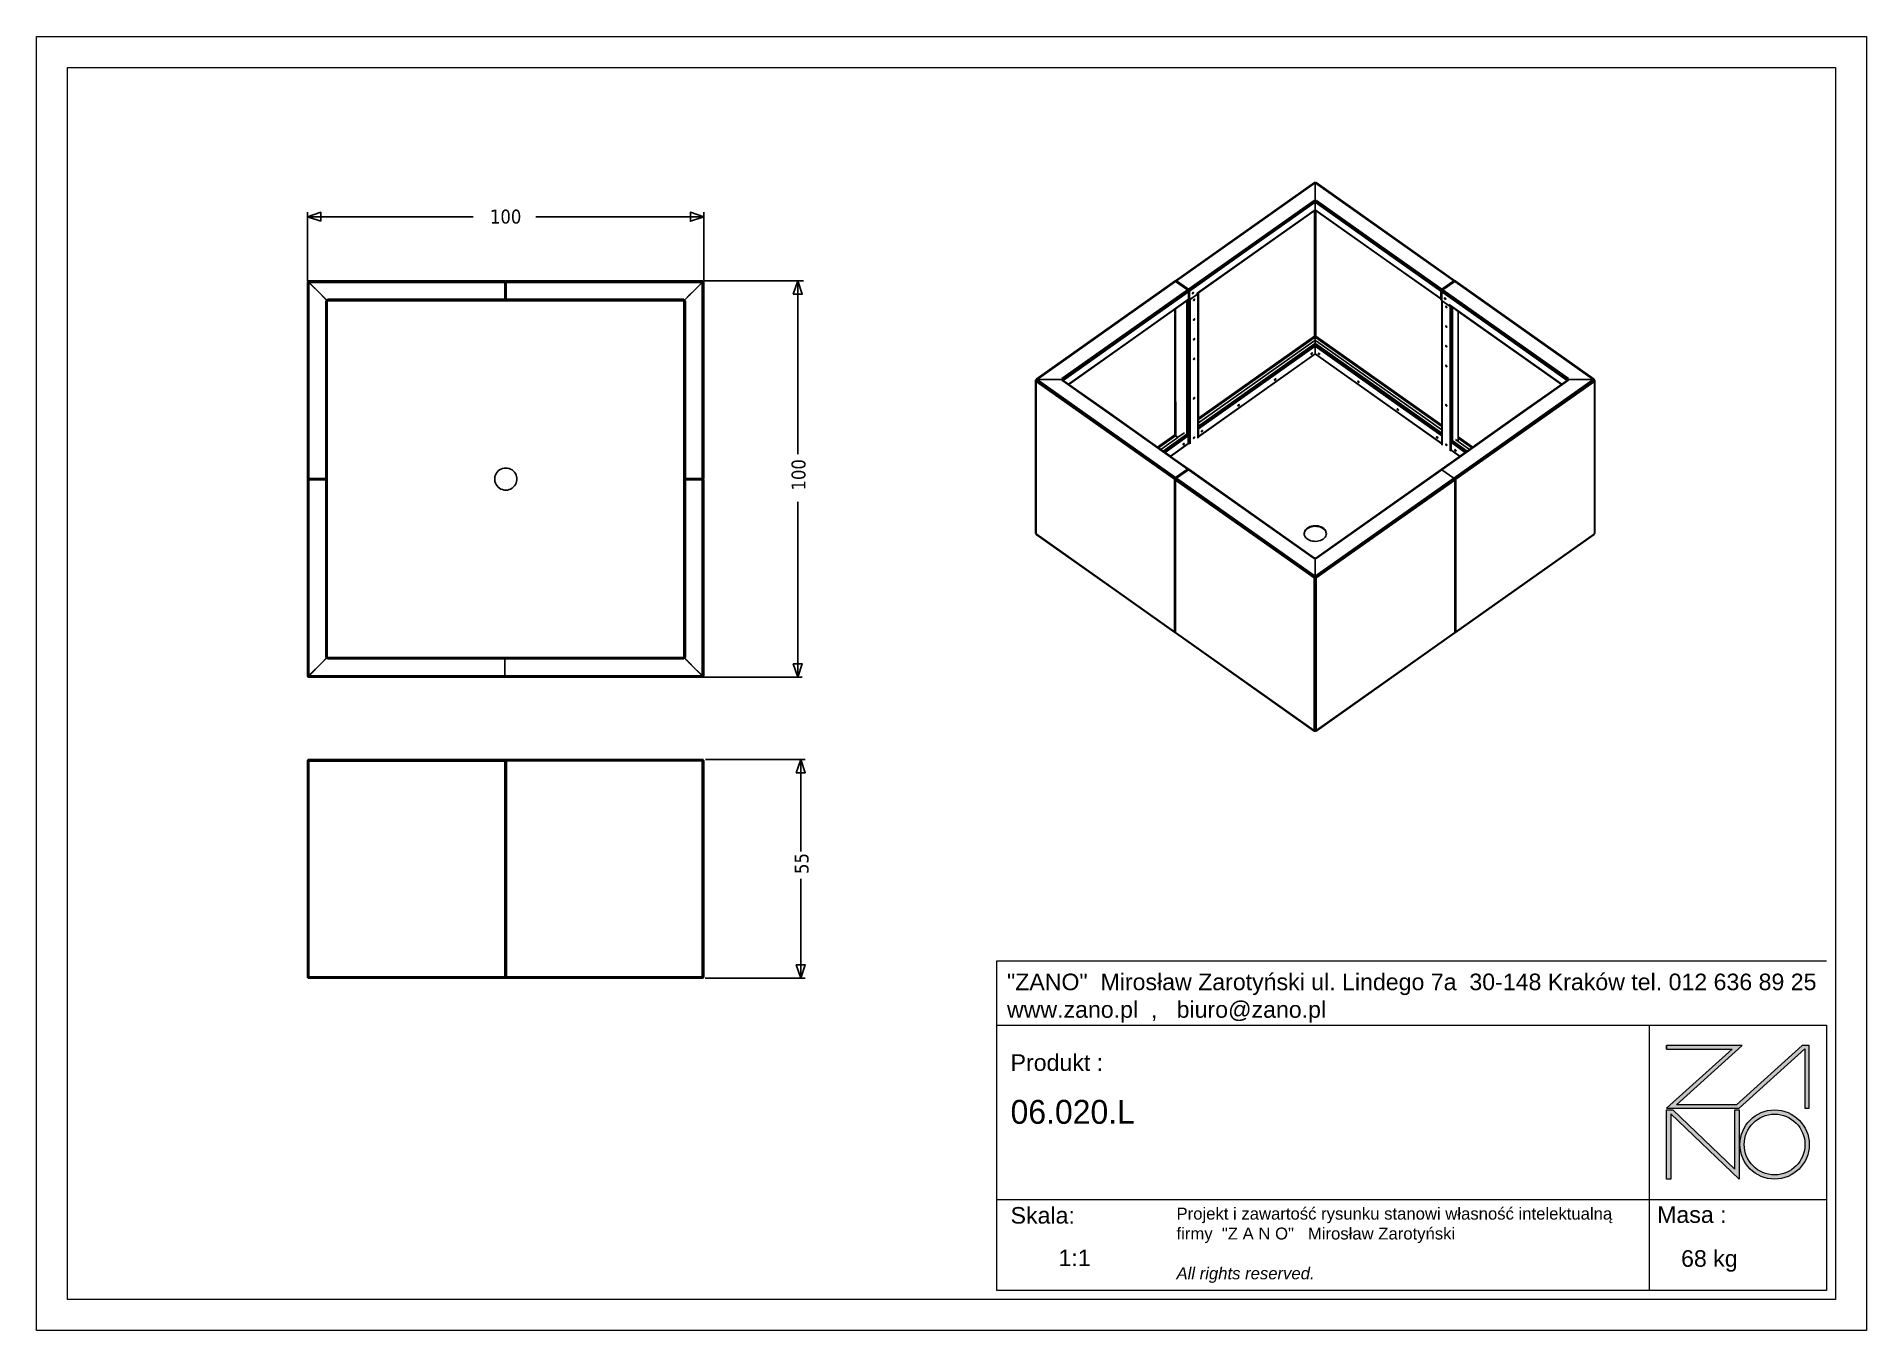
# Model space of a CAD drawing. Header units: inches. Extents: x 13 to 4610, y 7 to 3258.
import ezdxf

# ---------------------------------------------------------------- set-up
doc = ezdxf.new("R2010")
doc.units = ezdxf.units.IN
doc.header["$MEASUREMENT"] = 0
doc.layers.add('tabelka', color=155, linetype='Continuous')
doc.styles.get("Standard").update_dxf_attribs({"font": 'arial.ttf'})
doc.styles.add('Tahoma', font='tahoma.ttf')

msp = doc.modelspace()

# ---------------------------------------------------------------- texts
at = {"insert": (1151.7, 2787.8), "char_height": 35.01, "attachment_point": 7, "style": 'Tahoma'}
msp.add_mtext('100', dxfattribs=at)
at = {"char_height": 35.01, "attachment_point": 7, "rotation": 90, "style": 'Tahoma'}
for s, insert in [('100', (1945.1, 2117.8)), ('55', (1952.8, 1154.3))]:
    msp.add_mtext(s, dxfattribs=dict(at, insert=insert))
at = {"layer": 'tabelka', "lineweight": 5, "attachment_point": 1}
for s, insert, char_height, width in [('{\\fArial|b0|i0|c238|p34;"ZANO"  Mirosław Zarotyński ul. Lindego 7a  30-148 Kraków tel. 012 636 89 25\\Pwww.zano.pl  ,   biuro@zano.pl}', (2450.8, 903.9), 41.595, 2040.38), ('{\\fArial|b0|i0|c238|p34;Produkt : }', (2459.8, 701.2), 41.595, 265.273), ('{\\fCentury Gothic|b0|i0|c238|p34;06.020.L}', (2459.8, 586.6), 60, 849.376), ('{\\fArial|b0|i0|c238|p34;Skala: }', (2459.8, 317.4), 41.595, 191.675), ('{\\fArial|b0|i0|c238|p34;Masa :}', (4084.4, 319.2), 41.595, 200.457), ('{\\fArial|b0|i0|c238|p34;1:1}', (2580.2, 210.5), 41.595, 42.482), ('{\\fArial|b0|i0|c238|p34;68 kg}', (4144.5, 208.9), 41.595, 290.547)]:
    msp.add_mtext(s, dxfattribs=dict(at, insert=insert, char_height=char_height, width=width))
at = {"layer": 'tabelka', "color": 1, "lineweight": 5, "insert": (2876.7, 315.9), "char_height": 30, "width": 1186.12, "attachment_point": 1}
msp.add_mtext('{\\fArial|b0|i0|c0|p34;Projekt i zawartość rysunku stanowi własność intelektualną firmy \\fArial|b0|i0|c238|p34; "Z A N O"   Mirosław Zarotyński\\fArial|b0|i1|c238|p34;\\P\\PAll rights reserved.}', dxfattribs=at)

# ---------------------------------------------------------------- blocks, each defined once
blk = doc.blocks.new('zano')
at = {"layer": 'Defpoints', "lineweight": 5}
for points in [[(6270.2, 3716.2), (6270.2, 3707.4), (6434.8, 3707.4), (6270.2, 3558.4), (6452.4, 3558.4), (6617.9, 3708.2), (6617.9, 3558.4), (6628.6, 3558.4), (6628.6, 3716.2), (6610.7, 3716.2), (6446.1, 3567.2), (6295.4, 3567.2), (6459.9, 3716.2), (6270.2, 3716.2), (6270.2, 3707.4)], [(6270.2, 3554.4), (6286.2, 3554.4), (6441.7, 3405.6), (6441.7, 3554.4), (6452.4, 3554.4), (6452.4, 3380.5), (6281, 3544.6), (6281, 3380.5), (6270.2, 3380.5)]]:
    blk.add_hatch(color=251, dxfattribs=at).paths.add_polyline_path(points)
h = blk.add_hatch(color=251, dxfattribs=at)
h.paths.add_polyline_path([(6454.7, 3467.4, 1), (6628.6, 3467.4, 1)])
h.paths.add_polyline_path([(6617.9, 3467.4, -1), (6465.4, 3467.4, -1)], flags=16)
at = {"layer": 'Defpoints', "color": 251, "lineweight": 5}
blk.add_lwpolyline([(6434.8, 3707.4), (6270.2, 3558.4), (6452.4, 3558.4), (6617.9, 3708.2), (6617.9, 3558.4), (6628.6, 3558.4), (6628.6, 3716.2), (6610.7, 3716.2), (6446.1, 3567.2), (6295.4, 3567.2), (6459.9, 3716.2), (6270.2, 3716.2), (6270.2, 3707.4), (6432.1, 3707.4)], dxfattribs=at)
for points in [[(6270.2, 3716.2), (6270.2, 3707.4), (6434.8, 3707.4), (6270.2, 3558.4), (6452.4, 3558.4), (6617.9, 3708.2), (6617.9, 3558.4), (6628.6, 3558.4), (6628.6, 3716.2), (6610.7, 3716.2), (6446.1, 3567.2), (6295.4, 3567.2), (6459.9, 3716.2), (6270.2, 3716.2), (6270.2, 3707.4)], [(6270.2, 3554.4), (6286.2, 3554.4), (6441.7, 3405.6), (6441.7, 3554.4), (6452.4, 3554.4), (6452.4, 3380.5), (6281, 3544.6), (6281, 3380.5), (6270.2, 3380.5)]]:
    blk.add_lwpolyline(points, close=True, dxfattribs=at)
for radius in [87, 76.3]:
    blk.add_circle((6541.7, 3467.4), radius, dxfattribs=at)

# ---------------------------------------------------------------- linework, layer by layer
for p, q in [((2874, 2644.5), (3223.1, 2891.4)), ((2874, 2644.6), (3222.7, 2891.2)), ((2874.4, 2644.6), (3223.5, 2891.4)), ((2875.3, 2644.8), (3224, 2891.4)), ((2876.2, 2644.8), (3224.5, 2891.1)), ((3225, 2890.8), (2877.1, 2644.8)), ((3222.7, 2891.2), (3223.1, 2891.4)), ((3223.1, 2891.4), (3223.5, 2891.4)), ((3223.5, 2891.4), (3224, 2891.4)), ((3224, 2891.4), (3224.5, 2891.1)), ((3224.5, 2891.1), (3225, 2890.8)), ((3225.1, 2890.9), (3225, 2890.8)), ((3225, 2890.8), (3225, 2890.8)), ((3225, 2890.8), (3225, 2889.4)), ((3225, 2889.4), (3225.1, 2889.4)), ((3225, 2889.4), (3225, 2844.8)), ((3225.3, 2890.8), (3225.1, 2890.9)), ((3225.1, 2889.4), (3225.1, 2822.7)), ((3225.1, 2889.4), (3225.2, 2889.4)), ((3573.2, 2644.8), (3225.2, 2890.8)), ((3225.2, 2890.8), (3225.3, 2890.8)), ((3225.2, 2890.8), (3225.2, 2889.4)), ((3225.2, 2889.4), (3225.2, 2844.8)), ((3225.3, 2890.8), (3225.8, 2891.1)), ((3225.8, 2891.1), (3226.3, 2891.4)), ((3225.8, 2891.1), (3574.1, 2644.8)), ((3226.3, 2891.4), (3226.8, 2891.4)), ((3575, 2644.8), (3226.3, 2891.4)), ((3226.8, 2891.4), (3227.2, 2891.4)), ((3226.8, 2891.4), (3575.8, 2644.6)), ((3227.2, 2891.4), (3227.5, 2891.2)), ((3227.2, 2891.4), (3576.3, 2644.5)), ((3227.5, 2891.2), (3576.3, 2644.6)), ((692.9, 2645), (692.9, 2817)), ((692.9, 2805.8), (1109.1, 2805.8)), ((1267.3, 2805.7), (1688.9, 2805.7)), ((1688.9, 2646.5), (1688.9, 2817)), ((2906.2, 2619.7), (3224, 2844.8)), ((2906.2, 2619.7), (3224.7, 2843.6)), ((3223.2, 2845.9), (2907.9, 2622.8)), ((2907.9, 2622.8), (3224, 2844.8)), ((3224.7, 2843.6), (2909.4, 2620.2)), ((2909.4, 2620.2), (3224.9, 2842.8)), ((2928.4, 2612.6), (3225.1, 2822.6)), ((3225.1, 2822.3), (2928.4, 2612.6)), ((2928.4, 2612.6), (3223.7, 2821.2)), ((3223.7, 2821.2), (2931.6, 2614.7)), ((3224.9, 2842.8), (3034.3, 2707.1)), ((3225, 2842), (3034.3, 2707.1)), ((3060.3, 2706.5), (3225, 2823)), ((3060.3, 2706.5), (3225.1, 2822.6)), ((3063.2, 2734.4), (3222.2, 2846.8)), ((3063.2, 2734.4), (3223.2, 2845.9)), ((3225, 2844.8), (3222.2, 2846.8)), ((3222.2, 2846.8), (3223.2, 2845.9)), ((3223.2, 2845.9), (3224, 2844.8)), ((3223.7, 2821.2), (3224.4, 2821.6)), ((3223.7, 2677.7), (3223.7, 2821.2)), ((3224, 2844.8), (3224.7, 2843.6)), ((3224.4, 2821.6), (3225.1, 2822.2)), ((3224.4, 2677.8), (3224.4, 2821.6)), ((3224.7, 2843.6), (3225, 2843.4)), ((3224.7, 2843.6), (3224.9, 2842.8)), ((3224.9, 2842.8), (3225, 2842)), ((3225, 2843.4), (3225, 2844.8)), ((3225, 2842), (3225, 2823)), ((3225, 2823), (3225.1, 2822.7)), ((3225.1, 2822.7), (3225.2, 2823)), ((3383.4, 2711.1), (3225.1, 2822.6)), ((3225.1, 2822.6), (3540.6, 2599.3)), ((3540.6, 2599.3), (3225.1, 2822.3)), ((3225.2, 2822.2), (3225.1, 2822.2)), ((3225.1, 2822.2), (3225.1, 2822.2)), ((3225.1, 2677.9), (3225.1, 2822.2)), ((3225.9, 2845.3), (3225.2, 2844.8)), ((3225.2, 2844.8), (3225.2, 2843.4)), ((3225.2, 2843.4), (3225.6, 2843.6)), ((3225.2, 2842), (3225.3, 2842.8)), ((3384.2, 2729.5), (3225.2, 2842)), ((3225.2, 2842), (3225.2, 2823)), ((3225.2, 2823), (3383.4, 2711.1)), ((3225.9, 2821.6), (3225.2, 2822.2)), ((3225.3, 2842.8), (3225.6, 2843.6)), ((3540.9, 2620.2), (3225.3, 2842.8)), ((3225.3, 2842.8), (3384.2, 2729.5)), ((3225.6, 2843.6), (3225.9, 2844.2)), ((3540.9, 2620.2), (3225.6, 2843.6)), ((3226.5, 2845.7), (3225.9, 2845.3)), ((3225.9, 2844.2), (3225.9, 2845.3)), ((3225.9, 2844.2), (3226.2, 2844.8)), ((3225.9, 2677.8), (3225.9, 2821.6)), ((3226.5, 2821.2), (3225.9, 2821.6)), ((3226.2, 2844.8), (3226.5, 2845.2)), ((3226.2, 2844.8), (3540.9, 2620.2)), ((3541.5, 2621.5), (3226.2, 2844.8)), ((3228.1, 2846.8), (3226.5, 2845.7)), ((3226.5, 2845.2), (3227.1, 2845.9)), ((3226.5, 2845.7), (3226.5, 2845.2)), ((3226.5, 2821.2), (3226.5, 2676.1)), ((3540.6, 2599.3), (3226.5, 2821.2)), ((3226.5, 2821.2), (3540.6, 2599.1)), ((3227.1, 2845.9), (3228.1, 2846.8)), ((3227.1, 2845.9), (3387, 2734.4)), ((3227.1, 2845.9), (3541.5, 2621.5)), ((3542.4, 2622.8), (3227.1, 2845.9)), ((3228.1, 2846.8), (3387, 2734.4)), ((2906.8, 2623.8), (3063.2, 2734.4)), ((2907.9, 2622.8), (3063.2, 2734.4)), ((3540.6, 2618.9), (3384.2, 2729.5)), ((3540.9, 2620.1), (3384.2, 2729.5)), ((3387, 2734.4), (3543.5, 2623.8)), ((3387, 2734.4), (3542.4, 2622.8)), ((3034.3, 2707.1), (2909.4, 2620.2)), ((3034.3, 2707.1), (2909.6, 2618.9)), ((2928.4, 2613.3), (3060.3, 2706.5)), ((2928.4, 2612.6), (3060.3, 2706.5)), ((3223.7, 2677.7), (3224.4, 2677.8)), ((3223.7, 2676.1), (3223.7, 2677.7)), ((3224.4, 2676.4), (3223.7, 2676.1)), ((3223.7, 2507.4), (3223.7, 2676.1)), ((3224.4, 2676.4), (3224.4, 2677.8)), ((3225.1, 2676.5), (3224.4, 2676.4)), ((3224.4, 2507.5), (3224.4, 2676.4)), ((3225.1, 2677.9), (3225.9, 2677.8)), ((3225.1, 2676.5), (3225.1, 2677.9)), ((3225.9, 2676.4), (3225.1, 2676.5)), ((3225.1, 2507.6), (3225.1, 2676.5)), ((3225.9, 2676.4), (3225.9, 2677.8)), ((3226.5, 2676.1), (3225.9, 2676.4)), ((3225.9, 2507.5), (3225.9, 2676.4)), ((3226.5, 2676.1), (3226.5, 2505.8)), ((3383.4, 2711.1), (3540.6, 2599.3)), ((3383.4, 2711.1), (3540.6, 2600)), ((693.2, 2642), (692.9, 2640.5)), ((692.9, 2640.5), (692.9, 2148.7)), ((693, 2640.5), (692.9, 2640.5)), ((693, 2640.5), (693.2, 2640.5)), ((693, 2148.2), (693, 2640.5)), ((694.1, 2643.3), (693.2, 2642)), ((693.2, 2640.5), (693.6, 2640.4)), ((693.2, 2147.7), (693.2, 2640.5)), ((693.9, 2640.5), (693.2, 2640.5)), ((693.6, 2640.4), (694.1, 2640.4)), ((693.6, 2147.2), (693.6, 2640.4)), ((693.9, 2640.5), (694.5, 2640.5)), ((695.4, 2644.2), (694.1, 2643.3)), ((694.1, 2640.4), (694.7, 2640.4)), ((694.1, 2146.7), (694.1, 2640.4)), ((694.5, 2640.5), (694.9, 2640.5)), ((694.5, 2640.5), (694.9, 2640.4)), ((694.9, 2640.4), (694.7, 2640.4)), ((694.7, 2146.8), (694.7, 2640.4)), ((694.7, 2640.4), (694.9, 2640.4)), ((694.9, 2640.5), (695.1, 2641.3)), ((694.9, 2640.4), (694.9, 2640.5)), ((694.9, 2640.5), (695, 2640.5)), ((694.9, 2640.4), (695.1, 2640.5)), ((694.9, 2640.4), (695, 2640.5)), ((694.9, 2640.4), (694.9, 2640.4)), ((694.9, 2640.4), (695.1, 2640.4)), ((695, 2640.5), (695.1, 2640.5)), ((695.1, 2641.3), (695.5, 2641.9)), ((695.5, 2640.4), (695.1, 2640.5)), ((695.1, 2640.4), (695.1, 2640.4)), ((695.1, 2640.4), (695.4, 2640.4)), ((695.1, 2640.4), (695.5, 2640.4)), ((696.9, 2644.5), (695.4, 2644.2)), ((695.4, 2147.3), (695.4, 2640.4)), ((695.4, 2640.4), (695.5, 2640.4)), ((695.5, 2641.9), (696.2, 2642.3)), ((695.5, 2640.4), (695.8, 2640.4)), ((695.5, 2640.4), (695.5, 2640.4)), ((695.5, 2640.4), (695.8, 2640.4)), ((695.8, 2640.4), (696.2, 2640.4)), ((695.8, 2640.4), (695.8, 2640.4)), ((695.8, 2640.4), (696.2, 2640.4)), ((696.2, 2642.3), (697, 2642.5)), ((696.2, 2640.4), (696.5, 2640.4)), ((696.2, 2147.8), (696.2, 2640.4)), ((696.9, 2640.3), (696.5, 2640.4)), ((696.9, 2644.5), (1188.7, 2644.5)), ((696.9, 2644.5), (697, 2644.4)), ((697, 2644.2), (696.9, 2643.5)), ((697, 2643.3), (696.9, 2643.5)), ((696.9, 2640.3), (696.9, 2148.3)), ((729.7, 2607.6), (696.9, 2640.3)), ((697, 2644.2), (697, 2644.4)), ((1189.2, 2644.4), (697, 2644.4)), ((697, 2643.8), (697, 2644.2)), ((1189.7, 2644.2), (697, 2644.2)), ((697, 2643.3), (697, 2643.8)), ((697, 2643.8), (1190.2, 2643.8)), ((697, 2643.3), (697, 2643.8)), ((697, 2643.3), (1190.7, 2643.3)), ((697, 2643.1), (697, 2643.3)), ((697, 2643.1), (697, 2643.3)), ((697, 2643), (697, 2643.1)), ((697, 2642.9), (697, 2643)), ((697, 2642.8), (697, 2642.9)), ((697, 2642.7), (697, 2642.8)), ((697, 2642.5), (697, 2642.8)), ((697, 2642.8), (697, 2642.8)), ((697, 2642.5), (697, 2642.8)), ((697, 2642.7), (1190.6, 2642.7)), ((697, 2642.7), (697, 2642.4)), ((697, 2642.4), (697, 2642.5)), ((697, 2642.4), (697, 2642.5)), ((697, 2642.3), (697, 2642.4)), ((697, 2642.4), (697, 2642.4)), ((697, 2642.4), (697, 2642.4)), ((697, 2642.3), (697, 2642.4)), ((697, 2642.3), (697, 2642.4)), ((697, 2642.3), (697, 2642.3)), ((697, 2642.2), (697, 2642.3)), ((697, 2642.2), (697, 2642.3)), ((697, 2642.2), (697, 2642.3)), ((697, 2642.2), (697, 2642.3)), ((697, 2641.9), (697, 2642.2)), ((697, 2642.2), (697, 2642.2)), ((697, 2642), (697, 2642.2)), ((1190.2, 2642), (697, 2642)), ((697, 2642), (697, 2641.9)), ((697, 2641.6), (697, 2641.9)), ((697, 2641.9), (697, 2641.9)), ((697, 2641.9), (697, 2641.6)), ((697, 2641.3), (697, 2641.6)), ((697.1, 2641.6), (697, 2641.6)), ((697.1, 2640.9), (697, 2641.3)), ((697, 2641.3), (1189.6, 2641.2)), ((697.1, 2640.9), (697.1, 2640.5)), ((1189.2, 2640.5), (697.1, 2640.5)), ((697.1, 2640.5), (729.8, 2607.8)), ((1188.7, 2644.5), (1189.2, 2644.4)), ((1188.7, 2644.5), (1189.5, 2644.4)), ((1189.2, 2640.5), (1189.1, 2598.5)), ((1189.2, 2644.4), (1189.4, 2644.3)), ((1189.2, 2640.5), (1189.6, 2641.2)), ((1192.7, 2640.5), (1189.2, 2640.5)), ((1189.5, 2644.4), (1189.4, 2644.3)), ((1189.4, 2644.3), (1189.6, 2644.3)), ((1189.5, 2644.4), (1189.6, 2644.3)), ((1190.3, 2644.2), (1189.5, 2644.4)), ((1189.6, 2644.3), (1189.7, 2644.2)), ((1189.6, 2641.2), (1190.2, 2642)), ((1189.6, 2641.2), (1192.3, 2641.2)), ((1189.7, 2644.2), (1190.2, 2643.8)), ((1190.2, 2643.8), (1190.5, 2643.6)), ((1190.2, 2642), (1190.6, 2642.7)), ((1190.2, 2642), (1191.7, 2642)), ((1191, 2643.8), (1190.3, 2644.2)), ((1190.5, 2643.6), (1190.9, 2643.8)), ((1190.5, 2643.6), (1190.6, 2643.5)), ((1190.9, 2643.8), (1190.6, 2643.5)), ((1190.6, 2643.5), (1190.7, 2643.3)), ((1190.6, 2642.7), (1190.7, 2642.7)), ((1190.7, 2643.3), (1190.9, 2643.1)), ((1190.7, 2642.7), (1190.9, 2643.1)), ((1190.7, 2642.7), (1191.2, 2642.7)), ((1191, 2643.7), (1190.9, 2643.8)), ((1191, 2643.8), (1190.9, 2643.8)), ((1191, 2643.7), (1190.9, 2643.1)), ((1190.9, 2643.1), (1191.1, 2643.3)), ((1190.9, 2643.1), (1190.9, 2643.1)), ((1190.9, 2643.1), (1191.2, 2642.7)), ((1191.6, 2644.2), (1191, 2643.8)), ((1191.3, 2643.5), (1191, 2643.8)), ((1191, 2643.8), (1191, 2643.7)), ((1191.2, 2643.4), (1191, 2643.7)), ((1191.3, 2643.4), (1191, 2643.7)), ((1191.1, 2643.3), (1191.2, 2643.4)), ((1191.1, 2643.3), (1684.9, 2643.3)), ((1191.3, 2643.4), (1191.2, 2643.4)), ((1191.2, 2642.7), (1191.7, 2642)), ((1191.2, 2642.7), (1684.9, 2642.7)), ((1191.3, 2643.5), (1191.6, 2643.8)), ((1191.3, 2643.4), (1191.3, 2643.5)), ((1192.4, 2644.4), (1191.6, 2644.2)), ((1191.7, 2643.9), (1191.6, 2644.2)), ((1191.8, 2643.9), (1191.6, 2644.2)), ((1191.6, 2643.8), (1191.7, 2643.9)), ((1191.6, 2643.8), (1684.9, 2643.8)), ((1191.8, 2643.9), (1191.7, 2643.9)), ((1191.7, 2642), (1192.3, 2641.2)), ((1191.7, 2642), (1684.8, 2642)), ((1191.8, 2643.9), (1192.1, 2644.2)), ((1192.1, 2644.2), (1192.4, 2644.3)), ((1192.1, 2644.2), (1684.9, 2644.2)), ((1192.3, 2641.2), (1192.7, 2640.5)), ((1192.3, 2641.2), (1684.8, 2641.2)), ((1192.4, 2644.4), (1193.1, 2644.5)), ((1192.4, 2644.3), (1192.4, 2644.4)), ((1192.4, 2644.3), (1192.4, 2644.4)), ((1192.6, 2644.4), (1192.4, 2644.3)), ((1192.4, 2644.3), (1192.4, 2644.3)), ((1193.1, 2644.5), (1192.6, 2644.4)), ((1192.6, 2644.4), (1684.9, 2644.4)), ((1192.7, 2598.5), (1192.7, 2640.5)), ((1684.8, 2640.5), (1192.7, 2640.5)), ((1684.9, 2644.5), (1193.1, 2644.5)), ((1658.2, 2613.9), (1684.8, 2640.5)), ((1684.9, 2640.3), (1658.2, 2613.6)), ((1684.8, 2642.5), (1684.9, 2642.6)), ((1684.9, 2642.5), (1684.8, 2642.5)), ((1684.8, 2642.5), (1684.8, 2642.3)), ((1684.9, 2642.3), (1684.8, 2642.3)), ((1684.8, 2642.3), (1684.8, 2642.1)), ((1684.9, 2642.1), (1684.8, 2642.1)), ((1684.8, 2642.1), (1684.8, 2642)), ((1684.8, 2642), (1684.9, 2642.1)), ((1684.8, 2642), (1684.9, 2641.9)), ((1684.9, 2641.6), (1684.8, 2641.2)), ((1684.8, 2641.2), (1684.8, 2640.9)), ((1684.8, 2640.5), (1684.8, 2640.9)), ((1686.5, 2644.2), (1684.9, 2644.5)), ((1684.9, 2644.4), (1684.9, 2644.5)), ((1684.9, 2644.4), (1684.9, 2644.2)), ((1684.9, 2644.2), (1684.9, 2643.8)), ((1684.9, 2643.5), (1684.9, 2644.2)), ((1684.9, 2643.3), (1684.9, 2643.8)), ((1684.9, 2643.5), (1684.9, 2642.9)), ((1684.9, 2643.3), (1684.9, 2642.7)), ((1684.9, 2642.9), (1684.9, 2642.5)), ((1684.9, 2642.9), (1684.9, 2642.5)), ((1684.9, 2642.6), (1684.9, 2642.7)), ((1684.9, 2642.5), (1684.9, 2642.6)), ((1684.9, 2642.5), (1685.7, 2642.3)), ((1684.9, 2642.5), (1684.9, 2642.5)), ((1684.9, 2642.5), (1684.9, 2642.4)), ((1684.9, 2642.5), (1684.9, 2642.3)), ((1684.9, 2642.5), (1684.9, 2642.4)), ((1684.9, 2642.3), (1684.9, 2642.4)), ((1684.9, 2642.1), (1684.9, 2642.3)), ((1684.9, 2641.6), (1684.9, 2641.9)), ((1685.3, 2640.3), (1684.9, 2640.3)), ((1684.9, 2148.3), (1684.9, 2640.3)), ((1685.3, 2640.3), (1685.7, 2640.4)), ((1685.7, 2642.3), (1686.4, 2641.9)), ((1685.7, 2640.4), (1686.1, 2640.4)), ((1685.7, 2640.4), (1685.7, 2147.8)), ((1686.1, 2640.4), (1686.4, 2640.4)), ((1686.1, 2640.4), (1686.1, 2640.4)), ((1686.5, 2640.4), (1686.1, 2640.4)), ((1686.4, 2641.9), (1686.8, 2641.2)), ((1686.4, 2640.4), (1686.6, 2640.4)), ((1686.8, 2640.4), (1686.4, 2640.4)), ((1687.8, 2643.3), (1686.5, 2644.2)), ((1686.5, 2147.3), (1686.5, 2640.4)), ((1686.5, 2640.4), (1686.8, 2640.4)), ((1686.6, 2640.4), (1686.8, 2640.4)), ((1686.8, 2641.2), (1686.9, 2640.5)), ((1686.8, 2640.4), (1686.9, 2640.4)), ((1686.8, 2640.4), (1686.8, 2640.4)), ((1686.8, 2640.4), (1686.9, 2640.4)), ((1686.9, 2640.4), (1686.8, 2640.4)), ((1686.9, 2640.5), (1686.9, 2640.4)), ((1686.9, 2640.5), (1686.9, 2640.4)), ((1687.2, 2640.4), (1686.9, 2640.5)), ((1686.9, 2640.5), (1687.5, 2640.4)), ((1687.2, 2640.4), (1686.9, 2640.4)), ((1686.9, 2640.4), (1686.9, 2640.4)), ((1686.9, 2640.4), (1687.2, 2640.4)), ((1686.9, 2640.4), (1686.9, 2640.4)), ((1686.9, 2640.4), (1686.9, 2640.4)), ((1686.9, 2640.4), (1686.9, 2640.4)), ((1686.9, 2640.4), (1686.9, 2640.4)), ((1687.2, 2640.4), (1687.1, 2146.8)), ((1687.2, 2640.4), (1687.2, 2640.4)), ((1687.2, 2640.4), (1687.6, 2640.4)), ((1687.2, 2640.4), (1687.2, 2640.4)), ((1687.5, 2640.4), (1687.6, 2640.4)), ((1687.6, 2640.4), (1687.8, 2640.4)), ((1687.6, 2640.4), (1687.8, 2640.4)), ((1688.6, 2642), (1687.8, 2643.3)), ((1687.9, 2640.5), (1687.8, 2640.4)), ((1687.8, 2640.4), (1688.3, 2640.4)), ((1687.8, 2640.4), (1687.8, 2146.7)), ((1687.8, 2640.4), (1688.3, 2640.4)), ((1688.6, 2640.4), (1687.9, 2640.5)), ((1688.3, 2640.4), (1688.6, 2640.4)), ((1688.3, 2640.4), (1688.3, 2147.2)), ((1688.9, 2640.5), (1688.6, 2642)), ((1688.6, 2640.4), (1688.9, 2640.4)), ((1688.6, 2147.7), (1688.6, 2640.4)), ((1688.8, 2644.5), (1939.8, 2644.5)), ((1688.8, 2644.5), (1935.9, 2644.5)), ((1688.9, 2640.5), (1688.9, 2148.7)), ((1688.9, 2640.5), (1688.9, 2640.4)), ((1688.9, 2148.2), (1688.9, 2640.4)), ((1925, 2644.5), (1925, 2209.1)), ((2524.2, 2397.3), (2873, 2643.9)), ((2524.5, 2397.5), (2873.7, 2644.3)), ((2525, 2397.5), (2874, 2644.3)), ((2874.2, 2644), (2525.5, 2397.5)), ((2526, 2397.3), (2874.4, 2643.5)), ((2874.5, 2643), (2526.6, 2396.9)), ((2905.3, 2621), (2589.9, 2398.2)), ((2747.8, 2511.3), (2904.2, 2622)), ((2747.8, 2511.3), (2905.3, 2621)), ((2873, 2643.9), (2873.7, 2644.3)), ((2873.7, 2644.3), (2874, 2644.5)), ((2874, 2644.5), (2874, 2644.6)), ((2874, 2644.3), (2874.4, 2644.6)), ((2874, 2644.5), (2874.4, 2644.6)), ((2874, 2644.3), (2874, 2644.5)), ((2874, 2644.5), (2874, 2644.5)), ((2874.2, 2644), (2874, 2644.3)), ((2874.2, 2644), (2875.3, 2644.8)), ((2874.4, 2643.5), (2874.2, 2644)), ((2874.4, 2644.6), (2875.3, 2644.8)), ((2874.4, 2643.5), (2876.2, 2644.8)), ((2874.5, 2643), (2874.4, 2643.5)), ((2877.1, 2644.8), (2874.5, 2643)), ((2874.5, 2643), (2904.2, 2622)), ((2875.3, 2644.8), (2876.2, 2644.8)), ((2876.2, 2644.8), (2877.1, 2644.8)), ((2906.8, 2623.8), (2877.1, 2644.8)), ((2904.2, 2622), (2906.8, 2623.8)), ((2904.2, 2622), (2905.3, 2621)), ((2905.3, 2621), (2906.5, 2621.8)), ((2906.2, 2619.7), (2905.3, 2621)), ((2906.5, 2621.8), (2907.9, 2622.8)), ((2906.8, 2623.8), (2907.9, 2622.8)), ((3540.9, 2620.2), (3541.5, 2621.5)), ((3541.5, 2621.5), (3542.4, 2622.8)), ((3541.5, 2621.5), (3859.1, 2397.3)), ((3541.5, 2621.5), (3858.6, 2396.1)), ((3542.4, 2622.8), (3543.5, 2623.8)), ((3542.4, 2622.8), (3542.4, 2622.8)), ((3544, 2621.6), (3542.4, 2622.8)), ((3573.2, 2644.8), (3543.5, 2623.8)), ((3543.5, 2623.8), (3546, 2622)), ((3544, 2621.6), (3544.9, 2621)), ((3546, 2622), (3544.9, 2621)), ((3544.9, 2621), (3859.1, 2397.3)), ((3860.3, 2398.2), (3544.9, 2621)), ((3544.9, 2621), (3702.4, 2511.3)), ((3546, 2622), (3575.7, 2643)), ((3546, 2622), (3702.4, 2511.3)), ((3573.2, 2644.8), (3574.1, 2644.8)), ((3575.7, 2643), (3573.2, 2644.8)), ((3574.1, 2644.8), (3575, 2644.8)), ((3574.1, 2644.8), (3575.9, 2643.5)), ((3575, 2644.8), (3575.8, 2644.6)), ((3576.1, 2644), (3575, 2644.8)), ((3575.9, 2643.5), (3575.7, 2643)), ((3923.6, 2396.9), (3575.7, 2643)), ((3575.8, 2644.6), (3576.2, 2644.3)), ((3575.8, 2644.6), (3576.3, 2644.5)), ((3576.1, 2644), (3575.9, 2643.5)), ((3575.9, 2643.5), (3924.2, 2397.3)), ((3576.2, 2644.3), (3576.1, 2644)), ((3576.1, 2644), (3924.7, 2397.5)), ((3576.3, 2644.5), (3576.2, 2644.3)), ((3576.2, 2644.3), (3925.2, 2397.5)), ((3576.3, 2644.6), (3576.3, 2644.5)), ((3576.3, 2644.5), (3576.3, 2644.5)), ((3576.3, 2644.5), (3576.6, 2644.3)), ((3576.6, 2644.3), (3577.3, 2643.9)), ((3576.6, 2644.3), (3925.7, 2397.5)), ((3577.3, 2643.9), (3926.1, 2397.3)), ((730.1, 2607.4), (729.7, 2607.6)), ((729.9, 2607.4), (729.7, 2607.6)), ((730.1, 2607.4), (729.8, 2607.8)), ((729.8, 2607.8), (730, 2607.6)), ((729.9, 2607.4), (730.1, 2607.4)), ((730.1, 2607.2), (729.9, 2607.4)), ((730.1, 2607.4), (730, 2607.6)), ((730.2, 2607.4), (730, 2607.6)), ((730.2, 2607.4), (730.1, 2607.4)), ((730.1, 2607.4), (730.1, 2607.2)), ((730.1, 2607.2), (739.7, 2597.6)), ((730.2, 2607.4), (739.9, 2597.7)), ((738.9, 2369.5), (738.9, 2594.3)), ((738.9, 2594.3), (740.3, 2594.3)), ((738.9, 2369.5), (740.3, 2594.3)), ((739.7, 2597.6), (739.9, 2597.5)), ((739.9, 2597.4), (739.7, 2597.6)), ((739.9, 2597.6), (739.9, 2597.7)), ((739.9, 2597.7), (740, 2597.6)), ((739.9, 2597.6), (740, 2597.6)), ((740.1, 2597.4), (739.9, 2597.6)), ((739.9, 2597.5), (740.1, 2597.4)), ((739.9, 2597.4), (739.9, 2597.5)), ((739.9, 2597.4), (740.2, 2597.1)), ((740, 2597.6), (740.4, 2597.2)), ((740.2, 2597.1), (740.2, 2597.2)), ((740.2, 2597.2), (740.4, 2597.2)), ((740.5, 2596.8), (740.2, 2597.1)), ((740.3, 2594.3), (741.5, 2594.3)), ((740.3, 2594.3), (740.5, 2148.3)), ((740.4, 2597.2), (740.6, 2597)), ((740.7, 2596.9), (740.5, 2597)), ((740.5, 2596.8), (740.5, 2597)), ((740.5, 2597), (740.6, 2597)), ((740.5, 2597), (740.5, 2596.7)), ((740.5, 2596.7), (740.5, 2596.8)), ((742.1, 2595.2), (740.5, 2596.7)), ((740.5, 2148.3), (741.5, 2594.3)), ((740.6, 2597), (740.7, 2596.9)), ((740.7, 2596.9), (742.3, 2595.3)), ((741.5, 2594.3), (742.4, 2594.3)), ((741.8, 2144.7), (741.5, 2594.3)), ((741.8, 2144.7), (742.4, 2594.3)), ((742.3, 2595.1), (742.1, 2595.2)), ((742.3, 2595), (742.1, 2595.2)), ((742.3, 2595.3), (742.3, 2595.2)), ((742.3, 2595.3), (742.4, 2595.2)), ((742.4, 2595.2), (742.3, 2595.2)), ((742.3, 2595.2), (742.5, 2595)), ((742.4, 2595.2), (742.3, 2595.2)), ((742.3, 2595.1), (742.3, 2595)), ((742.5, 2595), (742.3, 2595.1)), ((742.4, 2594.9), (742.3, 2595)), ((742.4, 2595.2), (742.4, 2595.2)), ((742.4, 2595.2), (742.8, 2594.8)), ((742.4, 2594.9), (742.5, 2594.9)), ((742.5, 2594.8), (742.4, 2594.9)), ((742.4, 2594.3), (742.8, 2594.3)), ((742.4, 2594.3), (742.6, 2148.3)), ((742.6, 2594.8), (742.5, 2595)), ((742.5, 2595), (742.5, 2594.9)), ((742.5, 2594.9), (742.6, 2594.8)), ((742.6, 2594.8), (742.5, 2594.8)), ((742.6, 2594.7), (742.5, 2594.8)), ((742.6, 2594.8), (742.6, 2594.8)), ((742.6, 2594.8), (742.6, 2594.7)), ((742.7, 2594.8), (742.6, 2594.8)), ((742.6, 2594.8), (742.6, 2594.8)), ((742.6, 2594.7), (742.6, 2594.7)), ((742.6, 2594.7), (742.8, 2594.6)), ((742.7, 2594.6), (742.6, 2594.7)), ((742.6, 2148.3), (742.8, 2594.3)), ((742.8, 2594.8), (742.7, 2594.8)), ((742.8, 2594.6), (742.7, 2594.8)), ((742.7, 2594.6), (742.8, 2594.6)), ((742.8, 2594.6), (742.7, 2594.6)), ((742.9, 2594.4), (742.7, 2594.6)), ((742.7, 2594.6), (742.7, 2594.6)), ((742.8, 2594.8), (742.8, 2594.6)), ((742.8, 2594.8), (743, 2594.6)), ((742.8, 2594.6), (742.9, 2594.6)), ((742.8, 2594.6), (742.8, 2594.6)), ((742.8, 2594.6), (742.8, 2594.6)), ((742.9, 2594.6), (742.8, 2594.6)), ((742.8, 2594.3), (742.9, 2594.3)), ((742.8, 2594.3), (742.9, 2361.3)), ((743, 2594.6), (742.9, 2594.6)), ((742.9, 2594.3), (742.9, 2594.6)), ((742.9, 2594.4), (742.9, 2594.6)), ((742.9, 2594.6), (743.1, 2594.5)), ((742.9, 2594.6), (742.9, 2594.6)), ((742.9, 2594.3), (742.9, 2594.4)), ((742.9, 2361.3), (742.9, 2594.3)), ((743, 2594.6), (743.1, 2594.5)), ((743.1, 2597.1), (743.1, 2598.5)), ((743.1, 2598.5), (967.9, 2598.5)), ((743.1, 2597.1), (967.9, 2598.5)), ((743.1, 2595.9), (743.1, 2597.1)), ((743.1, 2597.1), (1189.1, 2595.7)), ((1189.1, 2597), (743.1, 2597.1)), ((743.1, 2595), (743.1, 2595.9)), ((743.1, 2595.9), (1189.1, 2594.8)), ((1189.1, 2595.6), (743.1, 2595.9)), ((743.1, 2594.6), (743.1, 2595)), ((1189.1, 2594.8), (743.1, 2595)), ((1189.1, 2594.8), (743.1, 2594.6)), ((743.1, 2594.5), (743.1, 2594.6)), ((743.1, 2594.6), (966.8, 2594.5)), ((743.1, 2594.5), (966.8, 2594.5)), ((966.8, 2594.5), (967.9, 2594.5)), ((967.9, 2598.5), (1189.1, 2598.5)), ((967.9, 2598.5), (1189.1, 2597)), ((1189.1, 2594.8), (967.9, 2594.5)), ((967.9, 2594.5), (1189.1, 2594.5)), ((1189.1, 2598.5), (1192.7, 2598.5)), ((1189.1, 2597), (1189.1, 2598.5)), ((1189.1, 2596.9), (1189.1, 2597)), ((1189.1, 2596.9), (1192.7, 2597)), ((1192.7, 2597), (1189.1, 2597)), ((1189.1, 2595.7), (1189.1, 2596.9)), ((1189.1, 2596.9), (1192.7, 2596.9)), ((1189.1, 2595.6), (1638.8, 2595.9)), ((1189.1, 2595.6), (1189.1, 2595.7)), ((1189.1, 2595.6), (1638.8, 2595)), ((1189.1, 2594.8), (1189.1, 2595.6)), ((1189.1, 2594.5), (1189.1, 2594.8)), ((1189.1, 2594.8), (1189.1, 2594.8)), ((1189.1, 2594.8), (1192.7, 2594.8)), ((1192.7, 2594.5), (1189.1, 2594.5)), ((1192.7, 2598.5), (1192.7, 2597)), ((1192.7, 2598.5), (1414, 2598.5)), ((1192.7, 2597), (1414, 2598.5)), ((1638.8, 2597.1), (1192.7, 2596.9)), ((1192.7, 2596.9), (1192.7, 2597)), ((1192.7, 2596.9), (1638.8, 2595.9)), ((1192.7, 2594.8), (1192.7, 2594.5)), ((1202.4, 2594.8), (1192.7, 2594.8)), ((1192.7, 2594.8), (1202.4, 2594.7)), ((1192.7, 2594.5), (1202.4, 2594.5)), ((1202.4, 2594.7), (1202.4, 2594.8)), ((1202.9, 2594.8), (1202.4, 2594.8)), ((1202.4, 2594.7), (1202.9, 2594.7)), ((1369, 2594.5), (1202.4, 2594.5)), ((1202.9, 2594.7), (1202.9, 2594.8)), ((1203.7, 2594.8), (1202.9, 2594.8)), ((1202.9, 2594.7), (1203.7, 2594.7)), ((1203.7, 2594.7), (1203.7, 2594.8)), ((1204.6, 2594.8), (1203.7, 2594.8)), ((1203.7, 2594.7), (1204.6, 2594.7)), ((1204.6, 2594.7), (1204.6, 2594.8)), ((1205.6, 2594.8), (1204.6, 2594.8)), ((1204.6, 2594.7), (1205.6, 2594.7)), ((1205.6, 2594.7), (1205.6, 2594.8)), ((1206.4, 2594.8), (1205.6, 2594.8)), ((1205.6, 2594.7), (1206.4, 2594.7)), ((1206.4, 2594.7), (1206.4, 2594.8)), ((1206.8, 2594.8), (1206.4, 2594.8)), ((1206.4, 2594.7), (1206.8, 2594.7)), ((1638.8, 2595), (1206.8, 2594.8)), ((1206.8, 2594.7), (1206.8, 2594.8)), ((1206.8, 2594.7), (1638.8, 2594.6)), ((1369, 2594.5), (1206.8, 2594.7)), ((1405.8, 2594.5), (1369, 2594.5)), ((1638.8, 2594.6), (1405.8, 2594.5)), ((1405.8, 2594.5), (1638.8, 2594.5)), ((1414, 2598.5), (1638.8, 2598.5)), ((1414, 2598.5), (1638.8, 2597.1)), ((1638.8, 2598.5), (1638.8, 2597.1)), ((1638.8, 2597.1), (1638.8, 2595.9)), ((1638.8, 2595.9), (1638.8, 2595)), ((1638.8, 2595), (1638.8, 2594.6)), ((1638.8, 2594.6), (1638.8, 2594.5)), ((1638.8, 2594.5), (1639, 2594.5)), ((1638.8, 2594.5), (1638.9, 2594.5)), ((1638.9, 2594.5), (1639, 2594.7)), ((1638.9, 2594.5), (1639, 2594.5)), ((1639, 2594.5), (1638.9, 2594.3)), ((1639, 2594.4), (1638.9, 2594.3)), ((1638.9, 2594.3), (1638.9, 2370.6)), ((1638.9, 2594.3), (1639.1, 2594.3)), ((1639.1, 2594.3), (1638.9, 2370.6)), ((1639.2, 2594.8), (1639, 2594.6)), ((1639, 2594.7), (1639.1, 2594.8)), ((1639, 2594.7), (1639, 2594.6)), ((1639, 2594.6), (1639, 2594.7)), ((1639, 2594.7), (1639, 2594.7)), ((1639, 2594.6), (1639, 2594.5)), ((1639, 2594.6), (1639, 2594.6)), ((1639, 2594.6), (1639, 2594.5)), ((1639.1, 2594.6), (1639, 2594.6)), ((1639, 2594.6), (1639, 2594.6)), ((1639, 2594.5), (1639.1, 2594.6)), ((1639.2, 2594.6), (1639, 2594.4)), ((1639, 2594.4), (1639, 2594.5)), ((1639, 2594.5), (1639, 2594.5)), ((1639.1, 2594.8), (1639.3, 2594.9)), ((1639.2, 2594.8), (1639.1, 2594.8)), ((1639.1, 2594.6), (1639.2, 2594.7)), ((1639.2, 2594.6), (1639.1, 2594.6)), ((1639.1, 2594.3), (1639.5, 2594.3)), ((1639.2, 2148.3), (1639.1, 2594.3)), ((1639.6, 2595), (1639.2, 2594.6)), ((1639.3, 2594.9), (1639.2, 2594.8)), ((1639.3, 2594.8), (1639.2, 2594.8)), ((1639.2, 2594.8), (1639.2, 2594.8)), ((1639.2, 2594.7), (1639.3, 2594.8)), ((1639.2, 2594.8), (1639.2, 2594.8)), ((1639.2, 2594.6), (1639.2, 2594.7)), ((1640.4, 2594.3), (1639.2, 2148.3)), ((1639.2, 2148.3), (1639.5, 2594.3)), ((1639.3, 2595), (1639.5, 2595.1)), ((1639.3, 2595), (1639.3, 2594.9)), ((1639.3, 2594.9), (1639.3, 2595)), ((1639.3, 2594.8), (1639.4, 2594.9)), ((1639.3, 2594.9), (1639.4, 2594.9)), ((1639.3, 2594.9), (1639.3, 2594.8)), ((1639.3, 2594.9), (1639.3, 2594.9)), ((1639.3, 2594.9), (1639.3, 2594.9)), ((1639.3, 2594.8), (1639.3, 2594.8)), ((1639.6, 2595.1), (1639.4, 2594.9)), ((1639.4, 2594.9), (1639.5, 2595.1)), ((1639.5, 2595.1), (1639.6, 2595.3)), ((1639.5, 2595.1), (1639.6, 2595.3)), ((1639.5, 2595.1), (1639.5, 2595.1)), ((1639.5, 2594.3), (1640.4, 2594.3)), ((1639.6, 2595.3), (1641.2, 2596.9)), ((1639.8, 2595.2), (1639.6, 2595.1)), ((1639.7, 2595.1), (1639.6, 2595.1)), ((1639.6, 2595), (1639.6, 2595.1)), ((1639.7, 2595.1), (1639.6, 2595)), ((1639.8, 2595.2), (1639.7, 2595.1)), ((1641.3, 2596.7), (1639.8, 2595.2)), ((1641.6, 2594.3), (1640.1, 2148.3)), ((1640.1, 2148.3), (1640.4, 2594.3)), ((1640.4, 2594.3), (1641.6, 2594.3)), ((1641.4, 2596.9), (1641.2, 2596.9)), ((1641.2, 2596.9), (1641.3, 2596.9)), ((1641.3, 2596.9), (1641.5, 2597.2)), ((1641.3, 2596.7), (1641.4, 2596.9)), ((1641.3, 2596.9), (1641.4, 2596.9)), ((1641.4, 2596.8), (1641.3, 2596.7)), ((1641.6, 2597), (1641.4, 2596.8)), ((1641.4, 2596.9), (1641.4, 2596.8)), ((1641.4, 2148.3), (1641.6, 2594.3)), ((1641.9, 2597.5), (1641.5, 2597.2)), ((1641.5, 2597.2), (1641.6, 2597.2)), ((1642, 2597.4), (1641.6, 2597)), ((1641.6, 2597.2), (1641.6, 2597)), ((1641.6, 2594.3), (1642.9, 2594.3)), ((1641.6, 2594.3), (1642.9, 2369.5)), ((1641.9, 2597.5), (1641.8, 2597.3)), ((1641.8, 2597.3), (1642, 2597.5)), ((1642, 2597.7), (1641.9, 2597.5)), ((1641.9, 2597.5), (1642, 2597.7)), ((1641.9, 2597.5), (1641.9, 2597.5)), ((1651.7, 2607.4), (1642, 2597.7)), ((1642, 2597.5), (1642.2, 2597.6)), ((1642.2, 2597.6), (1642, 2597.4)), ((1642, 2597.5), (1642, 2597.4)), ((1652, 2607.4), (1642.2, 2597.6)), ((1642.9, 2594.3), (1642.9, 2369.5)), ((1651.7, 2607.4), (1652.8, 2608.5)), ((1652, 2607.4), (1651.7, 2607.4)), ((1653.1, 2608.5), (1652, 2607.4)), ((1652.8, 2608.5), (1653.3, 2609)), ((1653.1, 2608.5), (1652.8, 2608.5)), ((1653.2, 2608.6), (1653.1, 2608.5)), ((1653.3, 2609), (1653.2, 2608.6)), ((1653.5, 2608.9), (1653.2, 2608.6)), ((1653.3, 2609), (1653.5, 2609.2)), ((1653.5, 2609.2), (1653.7, 2609.4)), ((1653.5, 2608.9), (1653.5, 2609.2)), ((1653.6, 2609), (1653.5, 2608.9)), ((1654.1, 2609.5), (1653.6, 2609)), ((1653.7, 2609.4), (1653.6, 2609)), ((1653.7, 2609.4), (1653.8, 2609.5)), ((1653.8, 2609.5), (1654.2, 2609.8)), ((1654.1, 2609.5), (1653.8, 2609.5)), ((1654.2, 2609.6), (1654.1, 2609.5)), ((1654.2, 2609.9), (1654.8, 2610.5)), ((1654.2, 2609.9), (1654.2, 2609.6)), ((1654.2, 2609.8), (1654.2, 2609.9)), ((1654.2, 2609.6), (1654.2, 2609.8)), ((1654.3, 2609.7), (1654.2, 2609.6)), ((1657.4, 2612.7), (1654.3, 2609.7)), ((1654.3, 2609.7), (1654.8, 2610.5)), ((1654.8, 2610.5), (1655, 2610.7)), ((1654.8, 2610.5), (1655, 2610.7)), ((1654.8, 2610.5), (1654.8, 2610.5)), ((1654.8, 2610.5), (1654.8, 2610.5)), ((1654.8, 2610.5), (1654.8, 2610.5)), ((1655, 2610.7), (1656.8, 2612.5)), ((1656.8, 2612.5), (1657.2, 2612.8)), ((1656.8, 2612.5), (1657.4, 2612.7)), ((1656.8, 2612.5), (1656.8, 2612.5)), ((1657.2, 2612.8), (1657.3, 2612.9)), ((1657.2, 2612.8), (1657.4, 2612.8)), ((1657.3, 2612.9), (1657.5, 2613.1)), ((1657.5, 2612.9), (1657.3, 2612.9)), ((1657.5, 2612.9), (1657.4, 2612.8)), ((1657.4, 2612.8), (1657.4, 2612.7)), ((1658.2, 2613.6), (1657.5, 2612.9)), ((1657.6, 2613.3), (1657.5, 2612.9)), ((1657.5, 2613.2), (1657.6, 2613.3)), ((1657.5, 2613.2), (1657.5, 2612.9)), ((1657.5, 2613.1), (1657.5, 2613.2)), ((1657.5, 2612.9), (1657.5, 2613.1)), ((1657.5, 2612.9), (1657.5, 2612.9)), ((1657.6, 2613.3), (1658.2, 2613.9)), ((1658.2, 2613.6), (1658.2, 2613.9)), ((2589.9, 2398.2), (2906.2, 2619.7)), ((2906.2, 2619.7), (2591.1, 2397.3)), ((2591.1, 2397.3), (2905.7, 2617.6)), ((2905.7, 2617.5), (2591.6, 2394.9)), ((2905.7, 2617.5), (2591.7, 2396)), ((2605.9, 2384.7), (2906.9, 2597.3)), ((2906.9, 2597.3), (2606.1, 2384.6)), ((2906.9, 2597.3), (2606.2, 2384.5)), ((2749.9, 2487), (2907.1, 2598.2)), ((2749.9, 2487), (2906.9, 2597.3)), ((2905.7, 2617.5), (2750.6, 2506.5)), ((2907.1, 2617.1), (2750.6, 2506.5)), ((2874.5, 2574.3), (2902.6, 2594.1)), ((2902.6, 2594.1), (2903.6, 2594.9)), ((2902.6, 2549.7), (2902.6, 2594.1)), ((2903.2, 2474.6), (2903.6, 2594.9)), ((2903.6, 2594.9), (2903.7, 2594.9)), ((2903.7, 2594.9), (2905, 2595.8)), ((2903.7, 2594.9), (2903.7, 2449.8)), ((2904.7, 2450.5), (2905, 2595.8)), ((2905, 2595.9), (2905.7, 2596.3)), ((2905.1, 2450.8), (2905, 2595.9)), ((2905, 2595.8), (2905, 2595.9)), ((2906.8, 2618.4), (2905.7, 2617.5)), ((2905.7, 2617.6), (2906.8, 2618.4)), ((2906.8, 2618.3), (2905.7, 2617.5)), ((2905.7, 2617.5), (2905.7, 2617.6)), ((2905.7, 2596.3), (2906.4, 2596.8)), ((2906, 2596.1), (2905.7, 2596.3)), ((2906.4, 2595.8), (2906, 2596.1)), ((2906, 2596.1), (2906.2, 2457.3)), ((2906.8, 2618.4), (2906.2, 2619.7)), ((2906.2, 2457.3), (2906.4, 2595.8)), ((2906.4, 2595.8), (2906.5, 2451.8)), ((2906.4, 2595.8), (2906.4, 2595.8)), ((2906.7, 2595.6), (2906.4, 2595.8)), ((2906.7, 2451.9), (2906.7, 2595.6)), ((2907.1, 2595.4), (2906.7, 2595.6)), ((2908.2, 2619.3), (2906.8, 2618.3)), ((2907.1, 2617.1), (2906.8, 2618.3)), ((2909.6, 2618.9), (2907.1, 2617.1)), ((2907.1, 2598.2), (2907.1, 2617.1)), ((2907.1, 2598.2), (2908.1, 2598.9)), ((2907.1, 2598.2), (2907.1, 2595.4)), ((2907.1, 2595.4), (2908.1, 2596)), ((2907.9, 2452.7), (2908.2, 2576.9)), ((2908.1, 2596), (2908.1, 2598.9)), ((2908.1, 2596), (2908.2, 2596.2)), ((2908.2, 2619.3), (2909.4, 2620.2)), ((2908.2, 2596.2), (2909.6, 2597.1)), ((2908.2, 2583.3), (2908.2, 2596.2)), ((2908.2, 2596.2), (2908.2, 2514.8)), ((2908.2, 2582.4), (2908.2, 2583.3)), ((2908.2, 2577.8), (2908.2, 2582.4)), ((2908.2, 2577.8), (2908.2, 2576.9)), ((2908.2, 2576.9), (2908.2, 2514.8)), ((2909.3, 2406.3), (2909.7, 2597.2)), ((2909.4, 2620.2), (2909.6, 2618.9)), ((2909.6, 2597.1), (2909.6, 2618.9)), ((2909.6, 2597.1), (2909.7, 2597.2)), ((2909.7, 2597.2), (2910.4, 2597.7)), ((2909.7, 2597.2), (2909.7, 2406.4)), ((2909.7, 2597.2), (2910.3, 2464.7)), ((2910.4, 2597.7), (2928.4, 2610.5)), ((2910.4, 2597.7), (2911, 2598)), ((2911, 2598), (2930.7, 2611.9)), ((2911, 2598), (2911, 2539.7)), ((2916.5, 2612.9), (2916.7, 2613.6)), ((2916.5, 2612.9), (2916.6, 2613)), ((2916.5, 2612.8), (2916.5, 2612.9)), ((2916.5, 2612.3), (2916.5, 2612.8)), ((2917.3, 2611.6), (2916.5, 2612.3)), ((2916.5, 2612.1), (2916.5, 2612.3)), ((2916.8, 2611.7), (2916.5, 2612.1)), ((2917.3, 2613.6), (2916.6, 2613)), ((2916.6, 2613), (2918, 2612)), ((2916.7, 2613.6), (2917, 2613.8)), ((2916.7, 2613.6), (2916.8, 2613.7)), ((2916.8, 2613.7), (2916.9, 2613.9)), ((2917.3, 2611.6), (2916.8, 2611.7)), ((2916.9, 2613.9), (2917.3, 2614.5)), ((2916.9, 2613.9), (2917, 2613.8)), ((2917, 2613.8), (2917.6, 2614.7)), ((2917.3, 2614.5), (2917.5, 2614.7)), ((2917.9, 2614.5), (2917.3, 2613.6)), ((2917.3, 2613.6), (2918.7, 2612.6)), ((2918, 2612), (2917.3, 2611.6)), ((2917.5, 2614.7), (2917.6, 2614.8)), ((2917.5, 2614.7), (2917.6, 2614.7)), ((2917.6, 2614.8), (2918, 2615.2)), ((2917.6, 2614.7), (2917.6, 2614.8)), ((2918.1, 2615.2), (2917.9, 2614.5)), ((2917.9, 2614.5), (2919.3, 2613.5)), ((2918.1, 2615.2), (2918, 2615.2)), ((2918, 2612), (2918.7, 2612.6)), ((2918.2, 2615.3), (2918.1, 2615.2)), ((2918.7, 2615.5), (2918.2, 2615.3)), ((2919.6, 2614.3), (2918.2, 2615.3)), ((2919, 2615.5), (2918.7, 2615.5)), ((2918.7, 2612.6), (2919.3, 2613.5)), ((2919.6, 2615), (2919, 2615.5)), ((2919.3, 2615.4), (2919, 2615.5)), ((2919.6, 2615), (2919.3, 2615.4)), ((2919.3, 2613.5), (2919.6, 2614.3)), ((2919.3, 2595.8), (2919.4, 2596.2)), ((2920.5, 2595), (2919.3, 2595.8)), ((2919.3, 2595.7), (2919.3, 2595.8)), ((2919.3, 2595.7), (2919.4, 2595.2)), ((2919.4, 2596.5), (2919.9, 2597.3)), ((2919.8, 2596.5), (2919.4, 2596.2)), ((2919.4, 2596.2), (2919.4, 2596.5)), ((2919.4, 2595.2), (2919.9, 2594.8)), ((2919.4, 2595.2), (2919.4, 2595.1)), ((2919.4, 2595.1), (2919.9, 2594.8)), ((2919.6, 2614.3), (2919.6, 2615)), ((2920.4, 2597.2), (2919.8, 2596.5)), ((2921.2, 2595.5), (2919.8, 2596.5)), ((2919.9, 2597.3), (2920.5, 2598.1)), ((2919.9, 2594.8), (2920.5, 2595)), ((2920.9, 2598.1), (2920.4, 2597.2)), ((2921.8, 2596.2), (2920.4, 2597.2)), ((2920.5, 2598.1), (2920.9, 2598.4)), ((2920.5, 2595), (2921.2, 2595.5)), ((2920.9, 2598.4), (2921.2, 2598.6)), ((2920.9, 2598.4), (2920.9, 2598.1)), ((2922.3, 2597.1), (2920.9, 2598.1)), ((2921.2, 2598.6), (2921.4, 2598.6)), ((2921.2, 2595.5), (2921.8, 2596.2)), ((2921.4, 2598.6), (2921.8, 2598.7)), ((2922.4, 2597.9), (2921.4, 2598.6)), ((2921.8, 2598.7), (2922.3, 2598.5)), ((2921.8, 2596.2), (2922.3, 2597.1)), ((2922.3, 2598.5), (2922.4, 2597.9)), ((2922.3, 2597.1), (2922.4, 2597.9)), ((2928.4, 2613.3), (2928.4, 2612.6)), ((2929.3, 2613), (2928.4, 2612.4)), ((2929.3, 2612.9), (2928.4, 2612.3)), ((2928.4, 2612.6), (2928.4, 2612.4)), ((2928.4, 2612.4), (2928.4, 2612.3)), ((2928.4, 2612.3), (2928.4, 2610.5)), ((2929.5, 2613.1), (2929.3, 2612.9)), ((2929.5, 2613.1), (2929.3, 2613)), ((2929.3, 2613), (2929.3, 2612.9)), ((2931.6, 2614.7), (2929.5, 2613.1)), ((2930.7, 2611.9), (2931.5, 2612.8)), ((2930.7, 2420.9), (2930.7, 2611.9)), ((2931.5, 2612.8), (2931.9, 2613.9)), ((2931.5, 2612.8), (2931.5, 2421.8)), ((2931.9, 2613.9), (2931.6, 2614.7)), ((2931.9, 2613.9), (2931.9, 2469.7)), ((3540.6, 2618.9), (3540.9, 2620.1)), ((3540.6, 2600), (3540.6, 2618.9)), ((3543.2, 2617.1), (3540.6, 2618.9)), ((3540.6, 2600), (3541.6, 2599.3)), ((3540.6, 2600), (3540.6, 2599.3)), ((3540.6, 2599.3), (3540.6, 2599.1)), ((3540.6, 2599.1), (3540.6, 2597.2)), ((3540.6, 2597.2), (3541.6, 2596.5)), ((3542.2, 2619.2), (3540.9, 2620.1)), ((3541.6, 2596.5), (3541.6, 2599.3)), ((3541.6, 2596.5), (3543.2, 2595.4)), ((3542.2, 2619.2), (3543.4, 2618.4)), ((3543.4, 2618.4), (3543.2, 2617.1)), ((3543.2, 2595.4), (3543.2, 2617.1)), ((3667.8, 2529), (3543.2, 2617.1)), ((3543.2, 2595.4), (3543.4, 2595.2)), ((3858.6, 2396.1), (3543.4, 2618.4)), ((3543.4, 2618.4), (3858.7, 2394.9)), ((3667.8, 2529), (3543.4, 2618.4)), ((3543.4, 2595.2), (3543.4, 2452)), ((3543.4, 2595.2), (3543.7, 2594.9)), ((3543.6, 2404.4), (3543.7, 2594.9)), ((3543.7, 2594.9), (3543.7, 2404.1)), ((3543.7, 2594.9), (3544.1, 2461.7)), ((3543.7, 2594.9), (3544.2, 2594.6)), ((3544.2, 2594.6), (3544.6, 2594.2)), ((3544.2, 2594.6), (3562, 2582.1)), ((3544.6, 2594.2), (3564.3, 2580.3)), ((3544.6, 2594.2), (3544.6, 2535.9)), ((3550, 2601.3), (3550.7, 2601.8)), ((3550, 2601.3), (3550.3, 2601.7)), ((3550, 2600.6), (3551.4, 2601.6)), ((3550, 2600.6), (3550, 2601.3)), ((3550.3, 2599.8), (3550, 2600.6)), ((3550.3, 2601.7), (3550.7, 2601.8)), ((3550.3, 2599.8), (3551.8, 2600.8)), ((3550.9, 2598.9), (3550.3, 2599.8)), ((3550.7, 2601.8), (3550.9, 2601.8)), ((3550.9, 2601.8), (3551.4, 2601.6)), ((3550.9, 2598.9), (3552.3, 2599.9)), ((3551.6, 2598.3), (3550.9, 2598.9)), ((3551.4, 2601.6), (3551.5, 2601.5)), ((3551.5, 2601.5), (3551.8, 2600.8)), ((3551.5, 2601.5), (3551.6, 2601.5)), ((3552, 2601.1), (3551.6, 2601.5)), ((3553, 2599.3), (3551.6, 2598.3)), ((3551.6, 2598.3), (3552.3, 2597.9)), ((3551.8, 2600.8), (3552.3, 2599.9)), ((3552, 2601), (3552, 2601.1)), ((3552.1, 2601), (3552, 2601.1)), ((3552, 2601), (3552.1, 2601)), ((3552.6, 2600.1), (3552, 2601)), ((3552.3, 2600.8), (3552.1, 2601)), ((3552.7, 2600.2), (3552.3, 2600.8)), ((3552.3, 2599.9), (3553, 2599.3)), ((3553.1, 2598.6), (3552.3, 2597.9)), ((3552.3, 2597.9), (3552.8, 2598)), ((3552.6, 2600.1), (3552.7, 2600.2)), ((3552.9, 2599.9), (3552.6, 2600.1)), ((3552.8, 2600), (3552.7, 2600.2)), ((3552.9, 2599.9), (3552.8, 2600)), ((3552.8, 2598), (3553.1, 2598.4)), ((3552.8, 2580.2), (3553, 2580.8)), ((3553.4, 2580.6), (3552.8, 2580.2)), ((3552.8, 2580.2), (3553, 2579.4)), ((3553.1, 2599.2), (3552.9, 2599.9)), ((3553.1, 2599.2), (3553, 2599.3)), ((3553, 2580.8), (3553.1, 2580.9)), ((3554.4, 2580.4), (3553, 2579.4)), ((3553, 2579.4), (3553.4, 2578.6)), ((3553.1, 2599.1), (3553.1, 2599.2)), ((3553.1, 2598.6), (3553.1, 2599.1)), ((3553.1, 2598.4), (3553.1, 2598.6)), ((3553.1, 2580.9), (3553.4, 2581)), ((3553.1, 2580.9), (3553.4, 2580.6)), ((3553.4, 2581), (3553.9, 2580.9)), ((3553.9, 2580.9), (3553.4, 2580.6)), ((3554.9, 2579.6), (3553.4, 2578.6)), ((3553.4, 2578.6), (3554.1, 2577.8)), ((3553.9, 2580.9), (3554.1, 2580.9)), ((3554.1, 2580.9), (3554.4, 2580.7)), ((3554.1, 2577.8), (3555.5, 2578.8)), ((3554.1, 2577.8), (3554.8, 2577.3)), ((3554.4, 2580.4), (3554.4, 2580.7)), ((3554.4, 2580.7), (3554.6, 2580.6)), ((3554.4, 2580.4), (3554.6, 2580.6)), ((3554.4, 2580.4), (3554.6, 2580.5)), ((3554.9, 2579.6), (3554.4, 2580.4)), ((3554.4, 2580.4), (3554.4, 2580.4)), ((3554.6, 2580.6), (3554.6, 2580.5)), ((3554.6, 2580.5), (3554.8, 2580.4)), ((3554.8, 2580.4), (3555.4, 2579.6)), ((3554.8, 2577.3), (3556, 2578.1)), ((3554.8, 2577.3), (3555.4, 2577.1)), ((3555.5, 2578.8), (3554.9, 2579.6)), ((3555.4, 2579.6), (3555.9, 2578.8)), ((3555.4, 2577.1), (3555.9, 2577.5)), ((3555.4, 2577.1), (3555.9, 2577.4)), ((3555.9, 2578.5), (3555.5, 2578.8)), ((3555.9, 2578.8), (3555.9, 2578.5)), ((3555.9, 2578.5), (3556, 2578.1)), ((3555.9, 2577.5), (3556, 2578)), ((3555.9, 2577.4), (3555.9, 2577.5)), ((3556, 2578.1), (3556, 2578)), ((3562.2, 2584), (3562, 2584.9)), ((3562, 2584.9), (3562, 2582.1)), ((3562, 2584.9), (3693.8, 2491.7)), ((3562, 2582.1), (3563.3, 2583)), ((3562.6, 2583.5), (3562.2, 2584)), ((3562.2, 2584), (3693.8, 2491.7)), ((3562.2, 2584), (3844.3, 2384.8)), ((3562.2, 2584), (3844, 2384.5)), ((3844.1, 2384.6), (3562.2, 2584)), ((3563.4, 2583), (3562.6, 2583.5)), ((3563.5, 2582.8), (3563.3, 2583)), ((3563.3, 2583), (3563.4, 2583)), ((3563.5, 2582.9), (3563.4, 2583)), ((3563.5, 2582.8), (3563.5, 2582.9)), ((3565, 2581.9), (3563.5, 2582.9)), ((3565, 2581.8), (3563.5, 2582.8)), ((3564.3, 2580.3), (3565.6, 2579.7)), ((3564.3, 2389.3), (3564.3, 2580.3)), ((3565, 2581.9), (3565, 2581.8)), ((3566, 2581.2), (3565, 2581.9)), ((3565.7, 2581.3), (3565, 2581.8)), ((3565.6, 2579.7), (3567.1, 2579.5)), ((3565.6, 2579.7), (3565.6, 2388.7)), ((3566, 2581.2), (3565.7, 2581.3)), ((3568.2, 2579.6), (3566, 2581.2)), ((3567.1, 2579.5), (3568.2, 2579.6)), ((3567.1, 2579.5), (3567.1, 2388.4)), ((3568.6, 2579.3), (3568.2, 2579.6)), ((3568.6, 2388.7), (3568.6, 2579.3)), ((3569.9, 2578.4), (3568.6, 2579.3)), ((3569.9, 2389.3), (3569.9, 2578.4)), ((3584.8, 2567.9), (3569.9, 2578.4)), ((2606.2, 2384.5), (2872.8, 2573.1)), ((2872.8, 2573.1), (2873.1, 2573.3)), ((2872.8, 2573), (2872.8, 2573.1)), ((2872.8, 2573), (2872.8, 2429.6)), ((2872.9, 2429.6), (2872.8, 2573)), ((2873, 2449.3), (2872.8, 2573)), ((2873.1, 2573.3), (2873, 2449.3)), ((2873.1, 2573.3), (2873.4, 2573.5)), ((2873.1, 2429.7), (2873.1, 2573.3)), ((2873.1, 2573.3), (2873.1, 2573.3)), ((2873.4, 2573.5), (2873.4, 2429.7)), ((2873.4, 2573.5), (2873.5, 2573.5)), ((2873.5, 2573.6), (2873.7, 2573.7)), ((2873.5, 2573.5), (2873.5, 2573.6)), ((2873.5, 2429.8), (2873.5, 2573.6)), ((2873.5, 2573.5), (2873.5, 2429.8)), ((2873.7, 2573.7), (2874.1, 2574)), ((2873.7, 2573.7), (2873.7, 2430.3)), ((2874.1, 2574), (2874.5, 2574.3)), ((2874.1, 2574), (2874.1, 2427.6)), ((2874.5, 2574.3), (2874.5, 2427.2)), ((2902.6, 2549.7), (2902.6, 2407.4)), ((2902.6, 2549.7), (2902.9, 2407.2)), ((2903.2, 2474.6), (2902.6, 2549.7)), ((2911, 2539.7), (2910.3, 2464.7)), ((2910.5, 2406.7), (2911, 2539.7)), ((2911, 2539.7), (2910.5, 2416.8)), ((2911, 2407), (2911, 2539.7)), ((2919.3, 2546.2), (2919.4, 2547)), ((2919.3, 2546.2), (2919.4, 2545.6)), ((2919.4, 2547), (2919.9, 2547.8)), ((2919.4, 2545.6), (2919.9, 2545.3)), ((2919.9, 2547.8), (2920.5, 2548.6)), ((2919.9, 2545.3), (2920.5, 2545.5)), ((2920.5, 2548.6), (2921.2, 2549.1)), ((2920.5, 2545.5), (2921.2, 2546)), ((2921.2, 2549.1), (2921.8, 2549.2)), ((2921.2, 2546), (2921.8, 2546.8)), ((2921.8, 2549.2), (2922.3, 2549)), ((2921.8, 2546.8), (2922.3, 2547.6)), ((2922.3, 2549), (2922.4, 2548.4)), ((2922.3, 2547.6), (2922.4, 2548.4)), ((3544.6, 2535.9), (3544.1, 2461.7)), ((3544.3, 2403.5), (3544.6, 2535.9)), ((3544.6, 2535.9), (3544.3, 2413.2)), ((3544.6, 2403.2), (3544.6, 2535.9)), ((3552.8, 2530.7), (3553, 2531.3)), ((3552.8, 2530.7), (3553, 2529.9)), ((3553, 2531.3), (3553.4, 2531.5)), ((3553, 2529.9), (3553.4, 2529.1)), ((3553.4, 2531.5), (3554.1, 2531.4)), ((3553.4, 2529.1), (3554.1, 2528.3)), ((3554.1, 2531.4), (3554.8, 2530.9)), ((3554.8, 2530.9), (3555.4, 2530.1)), ((3555.4, 2530.1), (3555.9, 2529.3)), ((3555.9, 2529.3), (3556, 2528.5)), ((3584.8, 2422.8), (3584.8, 2567.9)), ((3844, 2384.5), (3584.8, 2567.9)), ((3858.1, 2394.5), (3667.8, 2529)), ((3858.7, 2394.9), (3667.8, 2529)), ((2588.8, 2398.9), (2747.8, 2511.3)), ((2589.9, 2398.2), (2747.8, 2511.3)), ((2591.6, 2394.9), (2750.6, 2506.5)), ((2750.6, 2506.5), (2592.2, 2394.5)), ((2605.6, 2385), (2749.9, 2487)), ((2749.9, 2487), (2605.9, 2384.8)), ((2908.2, 2510.2), (2907.9, 2452.8)), ((2908, 2452.8), (2908.2, 2510.2)), ((2908.2, 2514.8), (2908.2, 2511.7)), ((2908.2, 2511.7), (2908.2, 2510.2)), ((2908.2, 2510.2), (2908.2, 2453)), ((2919.3, 2496.8), (2919.4, 2497.2)), ((2920.5, 2496), (2919.3, 2496.8)), ((2919.3, 2496.7), (2919.3, 2496.8)), ((2919.3, 2496.7), (2919.4, 2496.2)), ((2919.4, 2497.5), (2919.9, 2498.3)), ((2919.8, 2497.5), (2919.4, 2497.2)), ((2919.4, 2497.2), (2919.4, 2497.5)), ((2919.4, 2496.2), (2919.9, 2495.9)), ((2919.4, 2496.2), (2919.4, 2496.1)), ((2919.4, 2496.1), (2919.9, 2495.9)), ((2920.4, 2498.3), (2919.8, 2497.5)), ((2921.2, 2496.5), (2919.8, 2497.5)), ((2919.9, 2498.3), (2920.5, 2499.1)), ((2919.9, 2495.9), (2920.5, 2496)), ((2920.9, 2499.1), (2920.4, 2498.3)), ((2921.8, 2497.3), (2920.4, 2498.3)), ((2920.5, 2499.1), (2920.9, 2499.4)), ((2920.5, 2496), (2921.2, 2496.5)), ((2920.9, 2499.4), (2921.2, 2499.6)), ((2920.9, 2499.4), (2920.9, 2499.1)), ((2922.3, 2498.1), (2920.9, 2499.1)), ((2921.2, 2499.6), (2921.4, 2499.6)), ((2921.2, 2496.5), (2921.8, 2497.3)), ((2921.4, 2499.6), (2921.8, 2499.7)), ((2922.4, 2498.9), (2921.4, 2499.6)), ((2921.8, 2499.7), (2922.3, 2499.5)), ((2921.8, 2497.3), (2922.3, 2498.1)), ((2922.3, 2499.5), (2922.4, 2498.9)), ((2922.3, 2498.1), (2922.4, 2498.9)), ((2931.9, 2299.4), (3223.7, 2505.8)), ((2931.9, 2299.1), (3223.7, 2505.5)), ((3223.8, 2505.1), (2931.9, 2298.7)), ((3223.9, 2504.8), (2931.9, 2298.3)), ((2931.9, 2297.8), (3224.1, 2504.5)), ((2931.9, 2297.3), (3224.3, 2504.1)), ((3224.5, 2503.8), (2931.9, 2296.9)), ((2931.9, 2296.4), (3224.8, 2503.5)), ((3225, 2503.3), (2931.9, 2296)), ((2931.9, 2287.7), (3221.6, 2492.6)), ((2931.9, 2278), (3224, 2485.5)), ((3224.3, 2484.8), (2931.9, 2278)), ((3224.7, 2484.1), (2931.9, 2278)), ((2931.9, 2276), (3224.7, 2484.1)), ((3224.9, 2483.3), (2931.9, 2276)), ((3223.6, 2486), (3075, 2381)), ((3224, 2485.5), (3075, 2381)), ((3222.6, 2493.1), (3221.6, 2492.6)), ((3223.8, 2493.5), (3222.6, 2493.1)), ((3223.6, 2486), (3225, 2486)), ((3223.6, 2486), (3224, 2485.5)), ((3224.4, 2507.5), (3223.7, 2507.4)), ((3223.7, 2505.8), (3223.7, 2507.4)), ((3224.4, 2506.1), (3223.7, 2505.8)), ((3223.7, 2505.8), (3223.7, 2505.5)), ((3223.7, 2505.5), (3223.8, 2505.1)), ((3223.8, 2505.1), (3223.9, 2504.8)), ((3225, 2493.6), (3223.8, 2493.5)), ((3223.9, 2504.8), (3224.1, 2504.5)), ((3224, 2485.5), (3224.3, 2484.8)), ((3224.1, 2504.5), (3224.3, 2504.1)), ((3224.3, 2504.1), (3224.5, 2503.8)), ((3224.3, 2484.8), (3224.4, 2484.6)), ((3224.4, 2506.1), (3224.4, 2507.5)), ((3225.1, 2506.2), (3224.4, 2506.1)), ((3224.6, 2484.6), (3224.4, 2484.6)), ((3224.4, 2484.6), (3224.5, 2484.5)), ((3224.5, 2503.8), (3224.8, 2503.5)), ((3224.6, 2484.6), (3224.5, 2484.5)), ((3224.5, 2484.5), (3224.7, 2484.1)), ((3225, 2484.6), (3224.6, 2484.6)), ((3224.7, 2484.1), (3224.9, 2483.3)), ((3224.8, 2503.5), (3225, 2503.3)), ((3224.9, 2483.3), (3225, 2482.7)), ((3225, 2503.3), (3225, 2493.6)), ((3225, 2493.6), (3225, 2486)), ((3225, 2486), (3225, 2485.9)), ((3225.2, 2485.7), (3225, 2485.9)), ((3225, 2485.9), (3225, 2484.9)), ((3225.2, 2485.1), (3225, 2484.9)), ((3225, 2484.9), (3225, 2484.6)), ((3225, 2482.7), (3225, 2484.6)), ((3225, 2482.7), (3225.1, 2482.5)), ((3225.9, 2507.5), (3225.1, 2507.6)), ((3225.1, 2507.6), (3225.1, 2506.2)), ((3225.9, 2506.1), (3225.1, 2506.2)), ((3225.2, 2503.3), (3225.5, 2503.5)), ((3543.4, 2278.3), (3225.2, 2503.3)), ((3225.2, 2493.6), (3225.2, 2503.3)), ((3226.5, 2493.5), (3225.2, 2493.6)), ((3225.2, 2493.6), (3225.2, 2486)), ((3225.2, 2486), (3226.6, 2486)), ((3225.2, 2486), (3225.2, 2485.7)), ((3225.7, 2485.4), (3225.2, 2485.7)), ((3225.2, 2485.7), (3225.2, 2485.1)), ((3225.7, 2485.4), (3225.2, 2485.1)), ((3225.2, 2485.1), (3225.2, 2484.6)), ((3225.7, 2484.6), (3225.2, 2484.6)), ((3225.2, 2484.6), (3225.2, 2482.7)), ((3225.2, 2482.7), (3225.4, 2483.3)), ((3225.2, 2482.5), (3225.2, 2482.7)), ((3225.4, 2483.3), (3225.6, 2484.1)), ((3225.4, 2483.3), (3543.4, 2258.4)), ((3225.5, 2503.5), (3225.7, 2503.8)), ((3543.4, 2278.7), (3225.5, 2503.5)), ((3225.6, 2484.1), (3225.7, 2484.3)), ((3543.4, 2258.4), (3225.6, 2484.1)), ((3225.6, 2484.1), (3543.4, 2260.3)), ((3225.7, 2503.8), (3226, 2504.1)), ((3543.4, 2279.2), (3225.7, 2503.8)), ((3225.7, 2484.6), (3225.7, 2485.4)), ((3225.8, 2484.6), (3225.7, 2484.6)), ((3225.7, 2484.3), (3225.7, 2484.6)), ((3225.7, 2484.3), (3225.8, 2484.6)), ((3225.8, 2484.6), (3225.9, 2484.8)), ((3225.9, 2506.1), (3225.9, 2507.5)), ((3226.5, 2505.8), (3225.9, 2506.1)), ((3225.9, 2484.8), (3226, 2484.9)), ((3225.9, 2484.8), (3543.4, 2260.3)), ((3226, 2504.1), (3226.2, 2504.5)), ((3543.4, 2279.6), (3226, 2504.1)), ((3226.5, 2485.7), (3226, 2485.4)), ((3226, 2485.4), (3226, 2484.9)), ((3226.2, 2485.3), (3226, 2485.4)), ((3226, 2484.9), (3226.2, 2485.3)), ((3226.2, 2504.5), (3226.3, 2504.8)), ((3543.4, 2280.1), (3226.2, 2504.5)), ((3226.2, 2485.3), (3226.3, 2485.5)), ((3226.3, 2504.8), (3226.5, 2505.1)), ((3543.4, 2280.6), (3226.3, 2504.8)), ((3226.3, 2485.5), (3226.5, 2485.7)), ((3226.3, 2485.5), (3386.4, 2373)), ((3543.4, 2260.3), (3226.3, 2485.5)), ((3226.5, 2505.8), (3543.4, 2281.7)), ((3226.5, 2505.5), (3226.5, 2505.8)), ((3226.5, 2505.1), (3226.5, 2505.5)), ((3543.4, 2281.4), (3226.5, 2505.5)), ((3543.4, 2281), (3226.5, 2505.1)), ((3227.7, 2493.1), (3226.5, 2493.5)), ((3226.5, 2485.7), (3226.6, 2486)), ((3386.4, 2373), (3226.6, 2486)), ((3228.7, 2492.6), (3227.7, 2493.1)), ((3543.4, 2270), (3228.7, 2492.6)), ((3554.1, 2528.3), (3554.8, 2527.8)), ((3554.8, 2527.8), (3555.4, 2527.7)), ((3555.4, 2527.7), (3555.9, 2527.9)), ((3555.9, 2527.9), (3556, 2528.5)), ((3693.8, 2491.7), (3844.7, 2385)), ((3693.8, 2491.7), (3844.4, 2384.8)), ((3702.4, 2511.3), (3861.4, 2398.9)), ((3702.4, 2511.3), (3860.3, 2398.2)), ((2873, 2449.3), (2872.9, 2429.6)), ((2873, 2429.6), (2873, 2449.3)), ((2903, 2433.8), (2903.1, 2449.3)), ((2903.1, 2449.3), (2903.2, 2474.6)), ((2903.4, 2449.6), (2903.1, 2449.3)), ((2903.4, 2449.6), (2903.2, 2474.6)), ((2903.7, 2449.8), (2903.4, 2449.6)), ((2903.7, 2410.1), (2903.4, 2449.6)), ((2903.7, 2449.8), (2903.7, 2410.1)), ((2904.6, 2409.5), (2904.7, 2450.5)), ((2905.1, 2450.8), (2904.7, 2450.5)), ((2905.1, 2409.1), (2905.1, 2450.8)), ((2906.1, 2451.5), (2906.2, 2457.3)), ((2906.5, 2451.8), (2906.1, 2451.5)), ((2906.1, 2408.4), (2906.1, 2451.5)), ((2906.1, 2408.5), (2906.1, 2451.5)), ((2906.1, 2451.5), (2906.2, 2408.4)), ((2906.7, 2451.9), (2906.5, 2451.8)), ((2906.5, 2451.8), (2906.6, 2408.3)), ((2906.7, 2408.3), (2906.7, 2451.9)), ((2907.9, 2452.8), (2907.8, 2431.9)), ((2907.8, 2431.9), (2907.9, 2452.7)), ((2907.9, 2452.8), (2907.9, 2452.7)), ((2908, 2452.8), (2907.9, 2452.8)), ((2907.9, 2409.1), (2908, 2452.8)), ((2908.2, 2453), (2908, 2452.8)), ((2908.2, 2453), (2908.2, 2409.4)), ((2910.3, 2464.7), (2909.7, 2406.4)), ((2910.3, 2464.7), (2910.5, 2416.8)), ((2919.3, 2447.2), (2919.4, 2448)), ((2919.3, 2447.2), (2919.4, 2446.6)), ((2919.4, 2448), (2919.9, 2448.8)), ((2919.4, 2446.6), (2919.9, 2446.4)), ((2919.9, 2448.8), (2920.5, 2449.6)), ((2919.9, 2446.4), (2920.5, 2446.5)), ((2920.5, 2449.6), (2921.2, 2450.1)), ((2920.5, 2446.5), (2921.2, 2447)), ((2921.2, 2450.1), (2921.8, 2450.2)), ((2921.2, 2447), (2921.8, 2447.8)), ((2921.8, 2450.2), (2922.3, 2450)), ((2921.8, 2447.8), (2922.3, 2448.6)), ((2922.3, 2450), (2922.4, 2449.4)), ((2922.3, 2448.6), (2922.4, 2449.4)), ((2931.9, 2274.3), (3225.1, 2482.5)), ((3225.1, 2482.5), (2931.9, 2276)), ((2931.9, 2274.3), (3225.1, 2481.7)), ((3225.1, 2480.9), (2931.9, 2274.3)), ((2931.9, 2469.7), (2931.9, 2422.9)), ((2931.9, 2253.8), (3225, 2461.1)), ((2931.9, 2253), (3224.6, 2460)), ((3060.7, 2364), (3225.1, 2480.9)), ((3225, 2480.2), (3060.7, 2364)), ((3215, 2461.1), (3215.3, 2461.9)), ((3215, 2461.1), (3215.1, 2461.2)), ((3215, 2461), (3215, 2461.1)), ((3215, 2460.4), (3215, 2461)), ((3215.8, 2459.8), (3215, 2460.4)), ((3215, 2460.3), (3215, 2460.4)), ((3215.3, 2459.9), (3215, 2460.3)), ((3215.8, 2461.8), (3215.1, 2461.2)), ((3215.1, 2461.2), (3216.5, 2460.2)), ((3215.3, 2461.9), (3215.8, 2462.7)), ((3215.8, 2459.8), (3215.3, 2459.9)), ((3215.8, 2462.7), (3216.5, 2463.4)), ((3216.3, 2462.6), (3215.8, 2461.8)), ((3215.8, 2461.8), (3217.2, 2460.8)), ((3216.5, 2460.2), (3215.8, 2459.8)), ((3216.6, 2463.4), (3216.3, 2462.6)), ((3216.3, 2462.6), (3217.7, 2461.6)), ((3216.6, 2463.4), (3216.5, 2463.4)), ((3216.5, 2460.2), (3217.2, 2460.8)), ((3216.7, 2463.5), (3216.6, 2463.4)), ((3217.2, 2463.7), (3216.7, 2463.5)), ((3218.1, 2462.5), (3216.7, 2463.5)), ((3217.4, 2463.7), (3217.2, 2463.7)), ((3217.2, 2460.8), (3217.7, 2461.6)), ((3218.1, 2463.2), (3217.4, 2463.7)), ((3217.7, 2463.6), (3217.4, 2463.7)), ((3218.1, 2463.2), (3217.7, 2463.6)), ((3217.7, 2461.6), (3218.1, 2462.5)), ((3218.1, 2462.5), (3218.1, 2463.2)), ((3224.7, 2460.1), (3224.6, 2460)), ((3224.8, 2460.2), (3224.7, 2460.1)), ((3224.7, 2460.1), (3225, 2459.8)), ((3225, 2461.1), (3224.8, 2460.2)), ((3225.1, 2480.8), (3225, 2480.2)), ((3225, 2480.2), (3225, 2478.1)), ((3225, 2478.1), (3225.2, 2477.9)), ((3225, 2478.1), (3225, 2477.3)), ((3225, 2477.3), (3225.1, 2477.2)), ((3225, 2477.3), (3225, 2477.2)), ((3225.1, 2477.2), (3225, 2477.2)), ((3225, 2477.2), (3225, 2477.1)), ((3225, 2477.1), (3225.2, 2477)), ((3225, 2477.1), (3225, 2477)), ((3225.2, 2477), (3225, 2477)), ((3225, 2477), (3225, 2476.8)), ((3225, 2476.8), (3225.2, 2476.9)), ((3225, 2476.2), (3225.2, 2476.8)), ((3225, 2476.8), (3225, 2476.2)), ((3225, 2476.1), (3225, 2476.2)), ((3225, 2476.1), (3225, 2473.8)), ((3225.1, 2473.5), (3225, 2473.8)), ((3225, 2473.8), (3225, 2473.6)), ((3225, 2473.6), (3225.1, 2473.5)), ((3225, 2473.6), (3225, 2473.5)), ((3225.1, 2473.5), (3225, 2473.5)), ((3225, 2473.5), (3225.1, 2472.7)), ((3225.1, 2472.7), (3225, 2472.5)), ((3225.2, 2472.6), (3225, 2472.4)), ((3225.2, 2472.6), (3225, 2472.5)), ((3225, 2472.5), (3225, 2472.4)), ((3225, 2472.4), (3225, 2471.8)), ((3225, 2471.8), (3225.2, 2471.8)), ((3225, 2471.8), (3225, 2471.3)), ((3225.2, 2471.4), (3225, 2471.3)), ((3225.2, 2471.3), (3225, 2471.1)), ((3225, 2471.3), (3225, 2471.1)), ((3225, 2471.1), (3225, 2470.6)), ((3225, 2470.6), (3225.2, 2470.5)), ((3225, 2470.6), (3225, 2470.4)), ((3225, 2470.4), (3225.2, 2470.3)), ((3225, 2470.4), (3225, 2470.2)), ((3225.2, 2470.3), (3225, 2470.2)), ((3225, 2470.2), (3225, 2461.1)), ((3225, 2459.8), (3225, 2461.1)), ((3225.1, 2482.5), (3225.1, 2482)), ((3225.1, 2482), (3225.2, 2482.5)), ((3225.1, 2481.7), (3543.4, 2256.6)), ((3225.1, 2480.9), (3543.4, 2256.6)), ((3225.1, 2480.9), (3402, 2355.2)), ((3225.2, 2480.2), (3225.1, 2480.8)), ((3225.2, 2477.3), (3225.1, 2477.2)), ((3225.1, 2477.2), (3225.2, 2477)), ((3225.2, 2472.8), (3225.1, 2473.5)), ((3225.1, 2472.7), (3225.2, 2472.6)), ((3225.2, 2482.5), (3543.4, 2258.4)), ((3543.4, 2256.6), (3225.2, 2482.5)), ((3402, 2355.2), (3225.2, 2480.2)), ((3225.2, 2480.2), (3225.2, 2477.9)), ((3225.2, 2477.9), (3225.2, 2477.3)), ((3225.2, 2477.3), (3225.2, 2477)), ((3225.2, 2477), (3225.2, 2476.9)), ((3225.2, 2477), (3225.2, 2477)), ((3225.2, 2476.9), (3225.2, 2476.8)), ((3225.2, 2476.8), (3225.2, 2472.8)), ((3225.2, 2472.8), (3225.2, 2472.6)), ((3225.2, 2472.6), (3225.2, 2471.8)), ((3225.2, 2472.6), (3225.2, 2472.6)), ((3225.2, 2471.8), (3225.2, 2471.4)), ((3225.2, 2471.4), (3225.2, 2471.3)), ((3225.2, 2471.3), (3225.2, 2470.5)), ((3225.2, 2470.5), (3225.2, 2470.3)), ((3225.2, 2461.1), (3225.2, 2470.3)), ((3225.2, 2470.3), (3225.2, 2470.3)), ((3225.2, 2461.1), (3543.4, 2236.1)), ((3225.4, 2460.2), (3225.2, 2461.1)), ((3225.2, 2461.1), (3225.2, 2459.8)), ((3225.2, 2459.8), (3225.6, 2460.1)), ((3225.6, 2460.1), (3225.4, 2460.2)), ((3225.7, 2460), (3225.6, 2460.1)), ((3225.7, 2460), (3543.4, 2235.3)), ((3234.2, 2462.9), (3233.2, 2462.2)), ((3233.2, 2462.2), (3233.3, 2462.8)), ((3233.2, 2462.2), (3233.3, 2461.4)), ((3233.3, 2462.8), (3233.8, 2463)), ((3234.7, 2462.4), (3233.3, 2461.4)), ((3233.3, 2461.4), (3233.8, 2460.5)), ((3233.8, 2463), (3234.2, 2462.9)), ((3235.2, 2461.5), (3233.8, 2460.5)), ((3233.8, 2460.5), (3234.4, 2459.8)), ((3234.2, 2462.9), (3234.4, 2462.9)), ((3234.4, 2462.9), (3234.7, 2462.7)), ((3234.4, 2459.8), (3235.8, 2460.8)), ((3234.4, 2459.8), (3235.1, 2459.3)), ((3234.7, 2462.4), (3234.7, 2462.7)), ((3234.7, 2462.7), (3235.1, 2462.4)), ((3235.2, 2461.5), (3234.7, 2462.4)), ((3235.1, 2462.4), (3235.7, 2461.6)), ((3235.1, 2459.3), (3236.3, 2460.1)), ((3235.1, 2459.3), (3235.7, 2459.1)), ((3235.8, 2460.8), (3235.2, 2461.5)), ((3235.7, 2461.6), (3236.2, 2460.7)), ((3235.7, 2459.1), (3236.2, 2459.4)), ((3235.7, 2459.1), (3236.2, 2459.4)), ((3236.2, 2460.5), (3235.8, 2460.8)), ((3236.2, 2460.7), (3236.2, 2460.5)), ((3236.2, 2460.5), (3236.3, 2460.1)), ((3236.2, 2459.4), (3236.3, 2459.9)), ((3236.2, 2459.4), (3236.2, 2459.4)), ((3236.3, 2460.1), (3236.3, 2459.9)), ((3543.4, 2452), (3543.4, 2405.1)), ((3544.1, 2461.7), (3543.7, 2404.1)), ((3544.1, 2461.7), (3544.3, 2413.2)), ((3552.8, 2481.2), (3553, 2481.8)), ((3553.4, 2481.6), (3552.8, 2481.2)), ((3552.8, 2481.2), (3553, 2480.4)), ((3553, 2481.8), (3553.1, 2481.9)), ((3554.4, 2481.4), (3553, 2480.4)), ((3553, 2480.4), (3553.4, 2479.6)), ((3553.1, 2481.9), (3553.4, 2482)), ((3553.1, 2481.9), (3553.4, 2481.6)), ((3553.4, 2482), (3553.9, 2481.9)), ((3553.9, 2481.9), (3553.4, 2481.6)), ((3554.9, 2480.6), (3553.4, 2479.6)), ((3553.4, 2479.6), (3554.1, 2478.8)), ((3553.9, 2481.9), (3554.1, 2481.9)), ((3554.1, 2481.9), (3554.4, 2481.7)), ((3554.1, 2478.8), (3555.5, 2479.8)), ((3554.1, 2478.8), (3554.8, 2478.3)), ((3554.4, 2481.4), (3554.4, 2481.7)), ((3554.4, 2481.7), (3554.6, 2481.6)), ((3554.4, 2481.4), (3554.6, 2481.6)), ((3554.4, 2481.4), (3554.6, 2481.5)), ((3554.9, 2480.6), (3554.4, 2481.4)), ((3554.4, 2481.4), (3554.4, 2481.4)), ((3554.6, 2481.6), (3554.6, 2481.5)), ((3554.6, 2481.5), (3554.8, 2481.4)), ((3554.8, 2481.4), (3555.4, 2480.6)), ((3554.8, 2478.3), (3556, 2479.1)), ((3554.8, 2478.3), (3555.4, 2478.2)), ((3555.5, 2479.8), (3554.9, 2480.6)), ((3555.4, 2480.6), (3555.9, 2479.8)), ((3555.4, 2478.2), (3555.9, 2478.5)), ((3555.4, 2478.2), (3555.9, 2478.4)), ((3555.9, 2479.5), (3555.5, 2479.8)), ((3555.9, 2479.8), (3555.9, 2479.5)), ((3555.9, 2479.5), (3556, 2479.1)), ((3555.9, 2478.5), (3556, 2479)), ((3555.9, 2478.4), (3555.9, 2478.5)), ((3556, 2479.1), (3556, 2479)), ((2522.8, 2395.1), (2522.5, 2394)), ((2522.5, 2394), (2522.8, 2392.9)), ((2522.5, 2181.1), (2522.5, 2394)), ((2523.7, 2396), (2522.8, 2395.1)), ((2522.8, 2392.9), (2522.8, 2180)), ((2522.8, 2392.9), (2523.7, 2392)), ((2523.9, 2397), (2523.7, 2396.6)), ((2523.7, 2396.6), (2523.7, 2396)), ((2523.7, 2396.6), (2524, 2396.3)), ((2524.1, 2396.3), (2523.7, 2396.6)), ((2523.9, 2396.2), (2523.7, 2396.6)), ((2523.7, 2396), (2523.9, 2396.2)), ((2524.4, 2395.5), (2523.7, 2396)), ((2523.7, 2392.6), (2523.9, 2393.2)), ((2523.7, 2392), (2523.7, 2392.6)), ((2871.8, 2146.5), (2523.7, 2392.6)), ((2871.4, 2146.1), (2523.7, 2392)), ((2523.7, 2179.1), (2523.7, 2392)), ((2524.2, 2397.3), (2523.9, 2397)), ((2524.1, 2396.8), (2523.9, 2397)), ((2524.1, 2396.8), (2523.9, 2397)), ((2523.9, 2396.2), (2524, 2396.3)), ((2524.4, 2395.5), (2523.9, 2396.2)), ((2523.9, 2393.2), (2524.2, 2393.9)), ((2872.3, 2146.9), (2523.9, 2393.2)), ((2524, 2396.3), (2525.1, 2395.3)), ((2524, 2396.3), (2524.1, 2396.3)), ((2524.1, 2396.8), (2524.1, 2396.8)), ((2524.3, 2396.5), (2524.1, 2396.8)), ((2524.4, 2396.5), (2524.1, 2396.8)), ((2525.2, 2395.5), (2524.1, 2396.3)), ((2524.5, 2397.5), (2524.2, 2397.3)), ((2524.4, 2397), (2524.2, 2397.3)), ((2524.2, 2397.3), (2524.4, 2397)), ((2524.2, 2393.9), (2524.5, 2394.6)), ((2873, 2147.3), (2524.2, 2393.9)), ((2524.3, 2396.5), (2524.4, 2396.5)), ((2525.2, 2395.5), (2524.3, 2396.5)), ((2524.4, 2397), (2524.4, 2397)), ((2524.7, 2396.7), (2524.4, 2397)), ((2524.4, 2397), (2524.6, 2396.7)), ((2525.4, 2395.7), (2524.4, 2396.5)), ((2524.9, 2395.1), (2524.4, 2395.5)), ((2524.4, 2395.5), (2525.1, 2395.3)), ((2525, 2397.5), (2524.5, 2397.5)), ((2524.5, 2397.5), (2524.7, 2397.2)), ((2524.7, 2397.2), (2524.5, 2397.5)), ((2524.5, 2394.6), (2524.9, 2395.1)), ((2873.7, 2147.7), (2524.5, 2394.6)), ((2524.6, 2396.7), (2524.7, 2396.7)), ((2524.6, 2396.7), (2525.4, 2395.7)), ((2524.7, 2397.2), (2524.7, 2397.2)), ((2524.7, 2397.2), (2524.9, 2396.9)), ((2524.9, 2396.9), (2524.7, 2397.2)), ((2525.5, 2395.8), (2524.7, 2396.7)), ((2524.9, 2396.9), (2524.9, 2396.9)), ((2524.9, 2396.9), (2525.5, 2395.8)), ((2525.6, 2396), (2524.9, 2396.9)), ((2524.9, 2395.1), (2525, 2395.2)), ((2525.1, 2397.5), (2525, 2397.5)), ((2525.1, 2397.5), (2525, 2397.5)), ((2525, 2397.5), (2525, 2397.5)), ((2525.2, 2397.1), (2525, 2397.5)), ((2525.2, 2397.1), (2525, 2397.5)), ((2525, 2395.2), (2525.1, 2395.3)), ((2874, 2148.4), (2525, 2395.2)), ((2525.5, 2397.5), (2525.1, 2397.5)), ((2525.1, 2395.3), (2525.2, 2395.5)), ((2525.1, 2395.3), (2525.1, 2395.3)), ((2525.2, 2397.1), (2525.5, 2397.4)), ((2525.2, 2397.1), (2525.2, 2397.1)), ((2525.7, 2396), (2525.2, 2397.1)), ((2525.8, 2396.1), (2525.2, 2397.1)), ((2525.2, 2395.5), (2525.4, 2395.7)), ((2525.2, 2395.5), (2525.2, 2395.5)), ((2525.4, 2395.7), (2525.5, 2395.8)), ((2526, 2397.3), (2525.5, 2397.5)), ((2525.5, 2397.5), (2525.5, 2397.4)), ((2525.5, 2397.4), (2525.9, 2396.2)), ((2526, 2396.3), (2525.5, 2397.4)), ((2525.5, 2395.8), (2525.6, 2396)), ((2874.2, 2149.3), (2525.5, 2395.8)), ((2525.6, 2396), (2525.7, 2396)), ((2525.7, 2396), (2525.8, 2396.1)), ((2525.8, 2396.1), (2525.9, 2396.2)), ((2525.9, 2396.2), (2526, 2396.3)), ((2526.6, 2396.9), (2526, 2397.3)), ((2526, 2397.3), (2526.4, 2396.6)), ((2526.2, 2396.5), (2526, 2397.3)), ((2526, 2396.4), (2526.2, 2396.5)), ((2874.3, 2150.1), (2526, 2396.4)), ((2526, 2396.3), (2526, 2396.4)), ((2526.2, 2396.5), (2526.4, 2396.6)), ((2526.4, 2396.6), (2526.6, 2396.8)), ((2526.6, 2396.9), (2526.6, 2396.8)), ((2526.6, 2396.9), (2527.1, 2396.9)), ((2526.6, 2396.8), (2874.5, 2150.8)), ((2526.9, 2396.8), (2526.6, 2396.8)), ((2527.1, 2396.9), (2526.9, 2396.8)), ((2527, 2396.8), (2526.9, 2396.8)), ((2527.2, 2396.9), (2527, 2396.8)), ((2527.2, 2396.8), (2527, 2396.8)), ((2527.1, 2396.9), (2527.2, 2396.9)), ((2527.2, 2396.8), (2527.4, 2396.9)), ((2527.4, 2396.9), (2527.2, 2396.8)), ((2527.2, 2396.9), (2527.4, 2396.9)), ((2527.5, 2396.8), (2527.2, 2396.8)), ((2527.2, 2396.8), (2527.2, 2396.8)), ((2527.4, 2396.9), (2527.7, 2396.9)), ((2527.4, 2396.9), (2527.4, 2396.9)), ((2527.5, 2396.8), (2527.7, 2396.9)), ((2527.6, 2396.8), (2527.5, 2396.8)), ((2527.8, 2396.9), (2527.6, 2396.8)), ((2527.9, 2396.8), (2527.6, 2396.8)), ((2527.7, 2396.9), (2527.8, 2396.9)), ((2527.8, 2396.9), (2528.1, 2396.9)), ((2528.1, 2396.9), (2527.9, 2396.8)), ((2528.4, 2396.8), (2527.9, 2396.8)), ((2528.1, 2396.9), (2528.6, 2396.9)), ((2528.4, 2396.8), (2528.6, 2396.9)), ((2589.5, 2396.8), (2528.4, 2396.8)), ((2528.6, 2396.9), (2589.4, 2396.9)), ((2588.8, 2398.9), (2589.9, 2398.2)), ((2591.7, 2396.8), (2588.8, 2394.8)), ((2588.8, 2394.8), (2589.8, 2395.3)), ((2747.8, 2282.4), (2588.8, 2394.8)), ((2589.4, 2396.9), (2589.5, 2396.8)), ((2589.4, 2396.9), (2589.7, 2396.9)), ((2589.9, 2396.8), (2589.5, 2396.8)), ((2589.7, 2396.9), (2589.9, 2396.8)), ((2589.7, 2396.9), (2590.6, 2396.9)), ((2589.8, 2395.3), (2590.6, 2395.4)), ((2589.8, 2395.3), (2907.9, 2170.5)), ((2747.8, 2282.4), (2589.8, 2395.3)), ((2589.9, 2398.2), (2591.1, 2397.3)), ((2590.4, 2396.8), (2589.9, 2396.8)), ((2590.4, 2396.8), (2590.6, 2396.9)), ((2590.7, 2396.8), (2590.4, 2396.8)), ((2590.6, 2396.9), (2590.7, 2396.9)), ((2590.6, 2395.4), (2591.3, 2395.1)), ((2907.9, 2170.5), (2590.6, 2395.4)), ((2829.2, 2226.8), (2590.6, 2395.4)), ((2590.7, 2396.8), (2590.7, 2396.9)), ((2590.7, 2396.9), (2591.7, 2396.9)), ((2591.7, 2396.8), (2590.7, 2396.8)), ((2591.1, 2397.3), (2591.7, 2396.9)), ((2591.3, 2395.1), (2591.4, 2395.2)), ((2591.6, 2394.9), (2591.3, 2395.1)), ((2591.4, 2395.2), (2591.7, 2395.4)), ((2591.6, 2394.9), (2591.4, 2395.2)), ((2592.2, 2394.5), (2591.6, 2394.9)), ((2591.7, 2396.9), (2591.7, 2396.8)), ((2591.7, 2396), (2591.7, 2396.8)), ((2591.7, 2395.4), (2591.7, 2396)), ((2605.6, 2385), (2592.2, 2394.5)), ((2872.8, 2429.6), (2872.8, 2428)), ((2872.8, 2429.6), (2872.9, 2429.6)), ((2872.9, 2428), (2872.8, 2428)), ((2872.8, 2258.6), (2872.8, 2428)), ((2872.9, 2428), (2872.9, 2429.6)), ((2872.9, 2429.6), (2873, 2429.6)), ((2873, 2428), (2872.9, 2428)), ((2873, 2429.6), (2873.1, 2429.7)), ((2873, 2428), (2873, 2429.6)), ((2873.1, 2428.1), (2873, 2428)), ((2873.1, 2258.5), (2873, 2428)), ((2873.1, 2428.1), (2873.1, 2429.7)), ((2873.1, 2429.7), (2873.4, 2429.7)), ((2873.4, 2428.2), (2873.1, 2428.1)), ((2873.1, 2258.5), (2873.1, 2428.1)), ((2873.4, 2429.2), (2873.5, 2429.7)), ((2873.4, 2429.7), (2873.4, 2429.2)), ((2873.4, 2429.7), (2873.5, 2429.7)), ((2873.5, 2428.6), (2873.4, 2429.2)), ((2873.4, 2429.2), (2873.4, 2428.2)), ((2873.5, 2428.3), (2873.4, 2428.2)), ((2873.4, 2428.2), (2873.4, 2258.4)), ((2873.5, 2429.8), (2873.7, 2430.3)), ((2873.5, 2429.7), (2873.7, 2429.8)), ((2873.5, 2429.8), (2873.5, 2429.7)), ((2873.5, 2429.7), (2873.5, 2429.7)), ((2873.5, 2429.7), (2873.5, 2428.6)), ((2873.5, 2428.6), (2873.5, 2428.5)), ((2873.5, 2428.3), (2873.5, 2428.5)), ((2873.6, 2428.3), (2873.5, 2428.5)), ((2873.5, 2428.5), (2873.5, 2428.3)), ((2873.6, 2428.3), (2873.5, 2428.3)), ((2873.5, 2428.3), (2873.5, 2428.3)), ((2873.5, 2428.3), (2873.5, 2259)), ((2873.5, 2259), (2873.5, 2428.3)), ((2873.7, 2428.3), (2873.6, 2428.3)), ((2873.7, 2428.1), (2873.6, 2428.3)), ((2873.7, 2430.3), (2873.7, 2429.8)), ((2873.7, 2429.8), (2873.7, 2428.3)), ((2873.7, 2428.3), (2873.7, 2428.1)), ((2874.1, 2427.6), (2873.7, 2428.1)), ((2873.7, 2428.1), (2873.7, 2259.6)), ((2874.5, 2427.2), (2874.1, 2427.6)), ((2874.1, 2427.6), (2874.1, 2256.1)), ((2874.5, 2427.2), (2874.6, 2255.5)), ((2902.9, 2407.2), (2902.6, 2407.4)), ((2902.6, 2259), (2902.6, 2407.4)), ((2902.9, 2407.2), (2903, 2433.8)), ((2903.1, 2407.1), (2902.9, 2407.2)), ((2903, 2433.8), (2903.1, 2410.6)), ((2903.1, 2410.6), (2903.7, 2410.1)), ((2903.1, 2410.6), (2903.1, 2409)), ((2903.1, 2409), (2903.7, 2408.5)), ((2903.1, 2409), (2903.1, 2408.5)), ((2903.7, 2408.1), (2903.1, 2408.5)), ((2903.1, 2408.5), (2903.1, 2407.1)), ((2903.7, 2406.8), (2903.1, 2407.1)), ((2903.1, 2407.1), (2903.7, 2279.5)), ((2903.7, 2410.1), (2903.7, 2410.1)), ((2903.7, 2410.1), (2903.7, 2408.5)), ((2903.7, 2408.5), (2903.7, 2410.1)), ((2903.7, 2408.5), (2903.7, 2408.1)), ((2903.7, 2408.1), (2903.7, 2406.8)), ((2904.6, 2406.6), (2903.7, 2406.8)), ((2903.7, 2406.8), (2903.8, 2279.6)), ((2904, 2258.1), (2904.6, 2406.6)), ((2904.6, 2409.5), (2905.1, 2409.1)), ((2904.6, 2408.1), (2904.6, 2409.5)), ((2904.6, 2408.1), (2905.1, 2408)), ((2904.6, 2407.5), (2904.6, 2408.1)), ((2905.1, 2407.1), (2904.6, 2407.5)), ((2904.6, 2406.6), (2904.6, 2407.5)), ((2905.1, 2406.5), (2904.6, 2406.6)), ((2905.1, 2408), (2905.1, 2409.1)), ((2905.1, 2407.1), (2905.1, 2408)), ((2905.1, 2406.5), (2905.1, 2407.1)), ((2906.1, 2406.6), (2905.1, 2406.5)), ((2905.4, 2257.3), (2905.1, 2406.5)), ((2905.5, 2257.3), (2906.1, 2406.6)), ((2906.1, 2408.5), (2906.1, 2408.4)), ((2906.1, 2408.1), (2906.1, 2408.5)), ((2906.1, 2408.1), (2906.1, 2408.4)), ((2906.1, 2408.4), (2906.2, 2408.4)), ((2906.1, 2406.6), (2906.1, 2408.1)), ((2906.1, 2408.1), (2906.1, 2408.1)), ((2906.1, 2408.1), (2906.2, 2408.1)), ((2906.1, 2406.6), (2906.1, 2408.1)), ((2906.2, 2406.5), (2906.1, 2406.6)), ((2906.1, 2406.6), (2906.1, 2406.6)), ((2906.2, 2406.6), (2906.1, 2406.6)), ((2906.2, 2408.4), (2906.2, 2408.1)), ((2906.2, 2408.4), (2906.4, 2408.2)), ((2906.2, 2408.1), (2906.4, 2408.2)), ((2906.2, 2408.1), (2906.2, 2406.6)), ((2906.6, 2406.7), (2906.2, 2406.6)), ((2906.2, 2406.6), (2906.2, 2406.5)), ((2906.6, 2406.4), (2906.2, 2406.5)), ((2906.2, 2406.5), (2906.7, 2235.1)), ((2906.4, 2408.2), (2906.6, 2408.3)), ((2906.4, 2408.2), (2906.6, 2408.1)), ((2906.6, 2408.3), (2906.6, 2408.1)), ((2906.6, 2408.3), (2906.7, 2408.3)), ((2906.6, 2408.1), (2906.6, 2406.7)), ((2906.6, 2408.1), (2906.7, 2408)), ((2906.7, 2406.7), (2906.6, 2406.7)), ((2906.6, 2406.7), (2906.6, 2406.4)), ((2906.6, 2406.4), (2906.7, 2347)), ((2906.7, 2406.3), (2906.6, 2406.4)), ((2906.7, 2408), (2906.7, 2408.3)), ((2906.7, 2406.7), (2906.7, 2408)), ((2906.7, 2406.3), (2906.7, 2406.7)), ((2907.7, 2406.2), (2906.7, 2406.3)), ((2906.7, 2347), (2906.7, 2406.3)), ((2906.7, 2235.1), (2907.7, 2406.2)), ((2907.7, 2406.2), (2907.8, 2407.1)), ((2907.9, 2406.2), (2907.7, 2406.2)), ((2907.8, 2431.9), (2907.8, 2430.9)), ((2907.8, 2428.6), (2907.8, 2430.9)), ((2907.8, 2428.6), (2907.9, 2409.1)), ((2907.8, 2409.1), (2907.8, 2428.6)), ((2907.8, 2409.1), (2907.9, 2409.1)), ((2907.8, 2407.6), (2907.8, 2409.1)), ((2907.8, 2407.6), (2907.9, 2407.6)), ((2907.8, 2407.1), (2907.8, 2407.6)), ((2907.9, 2407.2), (2907.8, 2407.1)), ((2907.9, 2409.1), (2908.2, 2409.4)), ((2907.9, 2407.6), (2907.9, 2409.1)), ((2907.9, 2407.2), (2907.9, 2407.6)), ((2907.9, 2407.6), (2908.2, 2407.6)), ((2908.2, 2407.4), (2907.9, 2407.2)), ((2907.9, 2407.2), (2907.9, 2406.2)), ((2908.2, 2406.1), (2907.9, 2406.2)), ((2908.2, 2409.4), (2908.2, 2407.6)), ((2908.2, 2407.6), (2908.2, 2407.4)), ((2908.2, 2407.4), (2908.2, 2406.1)), ((2908.2, 2234.4), (2909.3, 2406.3)), ((2909.3, 2406.3), (2908.2, 2406.1)), ((2908.2, 2406.1), (2908.2, 2234.4)), ((2909.7, 2406.4), (2909.3, 2406.3)), ((2910.5, 2406.7), (2909.7, 2234.7)), ((2910.5, 2406.7), (2909.7, 2406.4)), ((2909.7, 2406.4), (2909.7, 2234.7)), ((2910.5, 2416.8), (2910.5, 2406.7)), ((2910.5, 2416.8), (2910.5, 2406.7)), ((2911, 2407), (2910.5, 2406.7)), ((2910.5, 2406.7), (2910.5, 2406.7)), ((2911, 2407), (2911, 2235.3)), ((2911.2, 2409.1), (2911.3, 2409.2)), ((2911.3, 2409.6), (2911.3, 2409.5)), ((2931.5, 2421.8), (2930.7, 2420.9)), ((2930.7, 2249.2), (2930.7, 2420.9)), ((2931.9, 2422.9), (2931.5, 2421.8)), ((2931.5, 2421.8), (2931.5, 2250.1)), ((2931.9, 2422.9), (2931.9, 2299.4)), ((3123, 2396), (3123.1, 2396.1)), ((3123, 2395.4), (3123, 2396)), ((3123.9, 2394.8), (3123, 2395.4)), ((3123, 2395.3), (3123, 2395.4)), ((3123.3, 2394.9), (3123, 2395.3)), ((3123.1, 2396.1), (3123.3, 2396.9)), ((3123.1, 2396.1), (3123.2, 2396.2)), ((3123.9, 2396.8), (3123.2, 2396.2)), ((3123.2, 2396.2), (3124.6, 2395.2)), ((3123.3, 2396.9), (3123.9, 2397.7)), ((3123.9, 2394.8), (3123.3, 2394.9)), ((3123.9, 2397.7), (3124.6, 2398.4)), ((3124.4, 2397.6), (3123.9, 2396.8)), ((3123.9, 2396.8), (3125.3, 2395.8)), ((3124.6, 2395.2), (3123.9, 2394.8)), ((3124.7, 2398.4), (3124.4, 2397.6)), ((3124.4, 2397.6), (3125.8, 2396.6)), ((3124.7, 2398.4), (3124.6, 2398.4)), ((3124.6, 2395.2), (3125.3, 2395.8)), ((3124.8, 2398.5), (3124.7, 2398.4)), ((3125.3, 2398.7), (3124.8, 2398.5)), ((3126.1, 2397.5), (3124.8, 2398.5)), ((3125.5, 2398.7), (3125.3, 2398.7)), ((3125.3, 2395.8), (3125.8, 2396.6)), ((3126.1, 2398.2), (3125.5, 2398.7)), ((3125.8, 2398.6), (3125.5, 2398.7)), ((3126.1, 2398.2), (3125.8, 2398.6)), ((3125.8, 2396.6), (3126.1, 2397.5)), ((3126.1, 2397.5), (3126.1, 2398.2)), ((3333.2, 2392.9), (3332.2, 2392.2)), ((3332.2, 2392.2), (3332.3, 2392.8)), ((3332.2, 2392.2), (3332.3, 2391.4)), ((3332.3, 2392.8), (3332.8, 2393)), ((3333.7, 2392.4), (3332.3, 2391.4)), ((3332.3, 2391.4), (3332.8, 2390.5)), ((3332.8, 2393), (3333.2, 2392.9)), ((3334.2, 2391.5), (3332.8, 2390.5)), ((3333.2, 2392.9), (3333.4, 2392.9)), ((3333.4, 2392.9), (3333.7, 2392.7)), ((3333.4, 2389.8), (3334.8, 2390.8)), ((3333.7, 2392.4), (3333.7, 2392.7)), ((3333.7, 2392.7), (3334.1, 2392.4)), ((3334.2, 2391.5), (3333.7, 2392.4)), ((3334.1, 2392.4), (3334.7, 2391.6)), ((3334.8, 2390.8), (3334.2, 2391.5)), ((3334.7, 2391.6), (3335.2, 2390.7)), ((3335.2, 2390.5), (3334.8, 2390.8)), ((3335.2, 2390.7), (3335.2, 2390.5)), ((3860.4, 2395.3), (3541.5, 2170.5)), ((3542.4, 2170.5), (3860.4, 2395.3)), ((3543.6, 2404.4), (3543.4, 2405.1)), ((3543.4, 2405.1), (3543.4, 2281.7)), ((3543.4, 2281.7), (3543.6, 2404.4)), ((3543.7, 2404.1), (3543.6, 2404.4)), ((3543.7, 2404.1), (3543.7, 2232.4)), ((3544.2, 2403.6), (3543.7, 2404.1)), ((3544.2, 2403.6), (3543.7, 2232.4)), ((3544.3, 2413.2), (3544.2, 2403.6)), ((3544.3, 2403.5), (3544.2, 2403.6)), ((3544.3, 2413.2), (3544.3, 2403.5)), ((3544.6, 2403.2), (3544.3, 2403.5)), ((3544.6, 2403.2), (3544.6, 2231.5)), ((3552.8, 2431.7), (3553, 2432.3)), ((3552.8, 2431.7), (3553, 2430.9)), ((3553, 2432.3), (3553.4, 2432.5)), ((3553, 2430.9), (3553.4, 2430.1)), ((3553.4, 2432.5), (3554.1, 2432.4)), ((3553.4, 2430.1), (3554.1, 2429.3)), ((3554.1, 2432.4), (3554.8, 2431.9)), ((3554.1, 2429.3), (3554.8, 2428.8)), ((3554.8, 2431.9), (3555.4, 2431.1)), ((3554.8, 2428.8), (3555.4, 2428.7)), ((3555.4, 2431.1), (3555.9, 2430.3)), ((3555.4, 2428.7), (3555.9, 2428.9)), ((3555.9, 2430.3), (3556, 2429.5)), ((3555.9, 2428.9), (3556, 2429.5)), ((3573.2, 2149), (3923.6, 2396.8)), ((3924.2, 2396.4), (3574.1, 2148.8)), ((3574.9, 2148.5), (3924.7, 2395.8)), ((3925.2, 2395.2), (3575.8, 2148.1)), ((3925.7, 2394.6), (3576.6, 2147.7)), ((3926.1, 2393.9), (3577.3, 2147.3)), ((3577.9, 2146.9), (3926.3, 2393.2)), ((3578.4, 2146.5), (3926.5, 2392.6)), ((3926.6, 2392), (3578.8, 2146.1)), ((3584.8, 2399.8), (3584.8, 2422.8)), ((3584.8, 2252.5), (3584.8, 2399.8)), ((3625.3, 2229.8), (3859.5, 2395.4)), ((3860.4, 2395.3), (3702.4, 2282.4)), ((3861.4, 2394.8), (3702.4, 2282.4)), ((3844.7, 2385), (3858.1, 2394.5)), ((3858.1, 2394.5), (3858.7, 2394.9)), ((3858.6, 2396.9), (3859.1, 2397.3)), ((3858.6, 2396.9), (3923.6, 2396.9)), ((3858.6, 2396.8), (3858.6, 2396.9)), ((3923.6, 2396.8), (3858.6, 2396.8)), ((3858.6, 2396.1), (3858.6, 2396.8)), ((3860.4, 2395.5), (3858.6, 2396.8)), ((3858.6, 2395.5), (3858.6, 2396.1)), ((3858.6, 2395.5), (3858.6, 2395.4)), ((3858.9, 2395.5), (3858.6, 2395.5)), ((3858.6, 2395.4), (3858.8, 2395.2)), ((3858.6, 2395.4), (3858.8, 2395.4)), ((3858.8, 2395.2), (3858.7, 2394.9)), ((3858.7, 2394.9), (3859, 2395.1)), ((3858.9, 2395.5), (3858.8, 2395.4)), ((3858.8, 2395.4), (3859.5, 2395.4)), ((3858.8, 2395.4), (3858.8, 2395.2)), ((3858.8, 2395.2), (3859, 2395.1)), ((3859.4, 2395.5), (3858.9, 2395.5)), ((3859, 2395.1), (3859.5, 2395.4)), ((3859.1, 2397.3), (3860.3, 2398.2)), ((3859.4, 2395.5), (3859.6, 2395.4)), ((3860.1, 2395.5), (3859.4, 2395.5)), ((3859.5, 2395.4), (3859.6, 2395.4)), ((3860, 2395.4), (3859.6, 2395.4)), ((3860, 2395.4), (3860.1, 2395.5)), ((3860, 2395.4), (3860.4, 2395.3)), ((3860, 2395.4), (3860.6, 2395.4)), ((3860.4, 2395.5), (3860.1, 2395.5)), ((3860.3, 2398.2), (3861.4, 2398.9)), ((3860.6, 2395.4), (3860.4, 2395.5)), ((3860.4, 2395.3), (3861.4, 2394.8)), ((3861.4, 2394.8), (3860.6, 2395.4)), ((3924.2, 2397.3), (3923.6, 2396.9)), ((3923.6, 2396.8), (3923.6, 2396.9)), ((3923.6, 2396.8), (3923.9, 2396.6)), ((3923.9, 2396.6), (3924.2, 2397.3)), ((3923.9, 2396.6), (3924.2, 2396.4)), ((3924.7, 2397.5), (3924.2, 2397.3)), ((3924.2, 2397.3), (3924.2, 2396.4)), ((3924.2, 2396.4), (3924.4, 2396.1)), ((3924.4, 2396.1), (3925, 2397.1)), ((3924.4, 2396.1), (3924.7, 2395.9)), ((3925.2, 2397.5), (3924.7, 2397.5)), ((3924.7, 2395.8), (3926.1, 2397.3)), ((3925.1, 2397.1), (3924.7, 2395.9)), ((3924.7, 2395.9), (3924.7, 2395.8)), ((3924.7, 2395.8), (3925, 2395.5)), ((3925, 2397.1), (3925.2, 2397.5)), ((3926.1, 2397.3), (3925, 2395.5)), ((3925, 2397.1), (3925.1, 2397.1)), ((3925, 2395.5), (3926.5, 2396.6)), ((3925, 2395.5), (3925, 2395.5)), ((3925.9, 2395.5), (3925, 2395.5)), ((3925, 2395.5), (3925.2, 2395.2)), ((3925.2, 2397.5), (3925.1, 2397.1)), ((3925.7, 2397.5), (3925.2, 2397.5)), ((3925.2, 2395.2), (3925.3, 2395.1)), ((3925.9, 2395.5), (3925.3, 2395.1)), ((3925.3, 2395.1), (3925.7, 2394.6)), ((3926.1, 2397.3), (3925.7, 2397.5)), ((3925.7, 2394.6), (3926.1, 2393.9)), ((3926.3, 2396.2), (3925.9, 2395.5)), ((3926.6, 2396), (3925.9, 2395.5)), ((3926.3, 2397), (3926.1, 2397.3)), ((3926.1, 2393.9), (3926.3, 2393.2)), ((3926.5, 2396.6), (3926.3, 2397)), ((3926.5, 2396.6), (3926.3, 2396.2)), ((3926.3, 2396.2), (3926.6, 2396)), ((3926.3, 2393.2), (3926.5, 2392.6)), ((3926.6, 2396), (3926.5, 2396.6)), ((3926.5, 2392.6), (3926.6, 2392)), ((3927.4, 2395.1), (3926.6, 2396)), ((3926.6, 2392), (3927.4, 2393)), ((3926.6, 2179.1), (3926.6, 2392)), ((3927.7, 2394), (3927.4, 2395.1)), ((3927.4, 2393), (3927.7, 2394)), ((3927.4, 2393), (3927.4, 2180)), ((3927.7, 2181.1), (3927.7, 2394)), ((738.9, 2148.3), (738.9, 2369.5)), ((740.4, 2148.3), (738.9, 2369.5)), ((742.9, 2361.3), (742.9, 2324.6)), ((1638.9, 2370.6), (1638.9, 2369.5)), ((1639.2, 2148.3), (1638.9, 2369.5)), ((1638.9, 2369.5), (1638.9, 2148.3)), ((1642.9, 2369.5), (1641.4, 2148.3)), ((1642.9, 2369.5), (1642.9, 2148.3)), ((2605.9, 2384.8), (2605.6, 2385)), ((2605.9, 2384.7), (2605.9, 2384.8)), ((2606.1, 2384.6), (2605.9, 2384.7)), ((2606.2, 2384.5), (2606.1, 2384.6)), ((2708.8, 2312), (2606.2, 2384.5)), ((2906.1, 2360.7), (2906.7, 2235.1)), ((2906.7, 2235.1), (2906.7, 2347)), ((2919.3, 2348.4), (2919.4, 2348.7)), ((2920.5, 2347.5), (2919.3, 2348.4)), ((2919.3, 2348.2), (2919.3, 2348.4)), ((2919.3, 2348.2), (2919.4, 2347.7)), ((2919.4, 2349), (2919.9, 2349.8)), ((2919.8, 2349), (2919.4, 2348.7)), ((2919.4, 2348.7), (2919.4, 2349)), ((2919.4, 2347.7), (2919.9, 2347.4)), ((2919.4, 2347.7), (2919.4, 2347.6)), ((2919.4, 2347.6), (2919.9, 2347.4)), ((2920.4, 2349.8), (2919.8, 2349)), ((2921.2, 2348), (2919.8, 2349)), ((2919.9, 2349.8), (2920.5, 2350.6)), ((2919.9, 2347.4), (2920.5, 2347.5)), ((2920.9, 2350.6), (2920.4, 2349.8)), ((2921.8, 2348.8), (2920.4, 2349.8)), ((2920.5, 2350.6), (2920.9, 2350.9)), ((2920.5, 2347.5), (2921.2, 2348)), ((2920.9, 2350.9), (2921.2, 2351.1)), ((2920.9, 2350.9), (2920.9, 2350.6)), ((2922.3, 2349.6), (2920.9, 2350.6)), ((2921.2, 2351.1), (2921.4, 2351.2)), ((2921.2, 2348), (2921.8, 2348.8)), ((2922.4, 2350.4), (2921.4, 2351.2)), ((2921.4, 2351.2), (2921.8, 2351.2)), ((2921.8, 2351.2), (2922.3, 2351)), ((2921.8, 2348.8), (2922.3, 2349.6)), ((2922.3, 2351), (2922.4, 2350.4)), ((2922.3, 2349.6), (2922.4, 2350.4)), ((2931.9, 2278), (3075, 2381)), ((3075, 2381), (2931.9, 2279.7)), ((3060.7, 2364), (2931.9, 2272.9)), ((2931.9, 2274.2), (3060.7, 2364)), ((3332.8, 2390.5), (3333.4, 2389.8)), ((3333.4, 2389.8), (3334.1, 2389.3)), ((3334.1, 2389.3), (3335.3, 2390.1)), ((3334.1, 2389.3), (3334.7, 2389.1)), ((3334.7, 2389.1), (3335.2, 2389.4)), ((3334.7, 2389.1), (3335.2, 2389.4)), ((3335.2, 2390.5), (3335.3, 2390.1)), ((3335.2, 2389.4), (3335.3, 2389.9)), ((3335.2, 2389.4), (3335.2, 2389.4)), ((3335.3, 2390.1), (3335.3, 2389.9)), ((3543.4, 2262), (3386.4, 2373)), ((3386.4, 2373), (3543.4, 2260.3)), ((3543.4, 2255.2), (3402, 2355.2)), ((3402, 2355.2), (3543.4, 2256.6)), ((3564.3, 2217.6), (3564.3, 2389.3)), ((3565.6, 2388.7), (3564.3, 2389.3)), ((3567.1, 2388.4), (3565.6, 2388.7)), ((3565.6, 2388.7), (3565.6, 2216.9)), ((3568.6, 2388.7), (3567.1, 2388.4)), ((3567.1, 2388.4), (3567.1, 2216.7)), ((3569.9, 2389.3), (3568.6, 2388.7)), ((3568.6, 2237.8), (3568.6, 2388.7)), ((3569.9, 2240.3), (3569.9, 2389.3)), ((3741.4, 2312), (3844, 2384.5)), ((3844, 2384.5), (3844.1, 2384.6)), ((3844.1, 2384.6), (3844.3, 2384.8)), ((3844.3, 2384.8), (3844.4, 2384.8)), ((3844.4, 2384.8), (3844.7, 2385)), ((742.9, 2324.6), (742.6, 2148.3)), ((742.9, 2324.6), (742.9, 2158)), ((2829.2, 2226.8), (2708.8, 2312)), ((2906.7, 2235.1), (2906.1, 2327.1)), ((2931.9, 2299.4), (2931.9, 2299.1)), ((2931.9, 2299.1), (2931.9, 2298.7)), ((3031.1, 2331.1), (3031.4, 2331.9)), ((3031.1, 2331.1), (3031.2, 2331.2)), ((3031.1, 2331), (3031.1, 2331.1)), ((3031.1, 2330.4), (3031.1, 2331)), ((3032, 2329.8), (3031.1, 2330.4)), ((3031.1, 2330.3), (3031.1, 2330.4)), ((3031.4, 2329.9), (3031.1, 2330.3)), ((3031.9, 2331.8), (3031.2, 2331.2)), ((3031.2, 2331.2), (3032.7, 2330.2)), ((3031.4, 2331.9), (3032, 2332.7)), ((3032, 2329.8), (3031.4, 2329.9)), ((3032.5, 2332.6), (3031.9, 2331.8)), ((3031.9, 2331.8), (3033.3, 2330.8)), ((3032, 2332.7), (3032.7, 2333.4)), ((3032.7, 2330.2), (3032, 2329.8)), ((3032.8, 2333.4), (3032.5, 2332.6)), ((3032.5, 2332.6), (3033.9, 2331.6)), ((3032.8, 2333.4), (3032.7, 2333.4)), ((3032.7, 2330.2), (3033.3, 2330.8)), ((3032.9, 2333.5), (3032.8, 2333.4)), ((3033.3, 2333.7), (3032.9, 2333.5)), ((3034.2, 2332.5), (3032.9, 2333.5)), ((3033.6, 2333.7), (3033.3, 2333.7)), ((3033.3, 2330.8), (3033.9, 2331.6)), ((3034.2, 2333.2), (3033.6, 2333.7)), ((3033.9, 2333.6), (3033.6, 2333.7)), ((3034.2, 2333.2), (3033.9, 2333.6)), ((3033.9, 2331.6), (3034.2, 2332.5)), ((3034.2, 2332.5), (3034.2, 2333.2)), ((3432.2, 2322.9), (3431.1, 2322.2)), ((3431.1, 2322.2), (3431.3, 2322.8)), ((3431.1, 2322.2), (3431.3, 2321.4)), ((3431.3, 2322.8), (3431.7, 2323)), ((3432.7, 2322.4), (3431.3, 2321.4)), ((3431.3, 2321.4), (3431.7, 2320.5)), ((3431.7, 2323), (3432.2, 2322.9)), ((3433.2, 2321.5), (3431.7, 2320.5)), ((3431.7, 2320.5), (3432.4, 2319.8)), ((3432.2, 2322.9), (3432.4, 2322.9)), ((3432.4, 2322.9), (3432.7, 2322.7)), ((3432.4, 2319.8), (3433.8, 2320.8)), ((3432.4, 2319.8), (3433.1, 2319.3)), ((3432.7, 2322.4), (3432.7, 2322.7)), ((3432.7, 2322.7), (3433.1, 2322.4)), ((3433.2, 2321.5), (3432.7, 2322.4)), ((3433.1, 2322.4), (3433.7, 2321.6)), ((3433.1, 2319.3), (3434.3, 2320.1)), ((3433.1, 2319.3), (3433.7, 2319.1)), ((3433.8, 2320.8), (3433.2, 2321.5)), ((3433.7, 2321.6), (3434.2, 2320.7)), ((3433.7, 2319.1), (3434.2, 2319.4)), ((3433.7, 2319.1), (3434.2, 2319.4)), ((3434.2, 2320.5), (3433.8, 2320.8)), ((3434.2, 2320.7), (3434.2, 2320.5)), ((3434.2, 2320.5), (3434.3, 2320.1)), ((3434.2, 2319.4), (3434.3, 2319.9)), ((3434.2, 2319.4), (3434.2, 2319.4)), ((3434.3, 2320.1), (3434.3, 2319.9)), ((3552.8, 2332.7), (3553, 2333.3)), ((3553.4, 2333.2), (3552.8, 2332.7)), ((3552.8, 2332.7), (3553, 2331.9)), ((3553, 2333.3), (3553.1, 2333.4)), ((3554.4, 2332.9), (3553, 2331.9)), ((3553, 2331.9), (3553.4, 2331.1)), ((3553.1, 2333.4), (3553.4, 2333.6)), ((3553.1, 2333.4), (3553.4, 2333.2)), ((3553.4, 2333.6), (3553.9, 2333.5)), ((3553.9, 2333.5), (3553.4, 2333.2)), ((3554.9, 2332.1), (3553.4, 2331.1)), ((3553.4, 2331.1), (3554.1, 2330.3)), ((3553.9, 2333.5), (3554.1, 2333.4)), ((3554.1, 2333.4), (3554.4, 2333.2)), ((3554.1, 2330.3), (3555.5, 2331.3)), ((3554.1, 2330.3), (3554.8, 2329.8)), ((3554.4, 2333), (3554.4, 2333.2)), ((3554.4, 2333.2), (3554.6, 2333.1)), ((3554.4, 2333), (3554.6, 2333.1)), ((3554.4, 2332.9), (3554.4, 2333)), ((3554.4, 2333), (3554.6, 2333)), ((3554.9, 2332.1), (3554.4, 2332.9)), ((3554.6, 2333.1), (3554.6, 2333)), ((3554.6, 2333), (3554.8, 2332.9)), ((3554.8, 2332.9), (3555.4, 2332.1)), ((3554.8, 2329.8), (3556, 2330.7)), ((3554.8, 2329.8), (3555.4, 2329.7)), ((3555.5, 2331.3), (3554.9, 2332.1)), ((3555.4, 2332.1), (3555.9, 2331.3)), ((3555.4, 2329.7), (3555.9, 2330)), ((3555.4, 2329.7), (3555.9, 2329.9)), ((3555.9, 2331), (3555.5, 2331.3)), ((3555.9, 2331.3), (3555.9, 2331)), ((3555.9, 2331), (3556, 2330.7)), ((3555.9, 2330), (3556, 2330.5)), ((3555.9, 2329.9), (3555.9, 2330)), ((3556, 2330.7), (3556, 2330.5)), ((3625.3, 2229.8), (3741.4, 2312)), ((2904.2, 2171.7), (2747.8, 2282.4)), ((2905.3, 2172.3), (2747.8, 2282.4)), ((2829.2, 2226.8), (2872.8, 2257.7)), ((2873, 2257.5), (2829.4, 2226.7)), ((2873.3, 2257.3), (2829.7, 2226.5)), ((2873.6, 2257.1), (2830, 2226.3)), ((2873.7, 2256.7), (2830.3, 2226)), ((2873.9, 2256.4), (2830.7, 2225.8)), ((2874.1, 2256), (2831, 2225.6)), ((2874.4, 2255.8), (2831.3, 2225.3)), ((2874.5, 2255.5), (2831.6, 2225.1)), ((2902.6, 2259), (2843.1, 2217)), ((2843.9, 2216.4), (2902.6, 2257.3)), ((2902.6, 2257.3), (2844.2, 2216.2)), ((2844.4, 2216.1), (2902.6, 2257.3)), ((2844.5, 2216), (2902.6, 2257.3)), ((2905.4, 2257.3), (2845.6, 2215.2)), ((2845.7, 2215.2), (2905.4, 2257.3)), ((2845.8, 2215.1), (2905.4, 2257.3)), ((2903.9, 2254.5), (2846.9, 2214.3)), ((2847, 2214.3), (2903.9, 2254.5)), ((2847.1, 2214.2), (2903.9, 2254.5)), ((2847.4, 2214), (2903.9, 2254.5)), ((2906.4, 2254.9), (2847.9, 2213.6)), ((2872.8, 2258.6), (2873.1, 2258.5)), ((2872.8, 2258.4), (2872.8, 2258.6)), ((2873.1, 2257.9), (2872.8, 2258.4)), ((2872.8, 2257.7), (2872.8, 2258.4)), ((2872.8, 2257.7), (2873, 2257.5)), ((2873.1, 2257.5), (2872.8, 2257.7)), ((2873, 2257.5), (2873.3, 2257.3)), ((2873.1, 2258.5), (2873.4, 2258.4)), ((2873.1, 2257.9), (2873.1, 2258.5)), ((2873.5, 2257.3), (2873.1, 2257.9)), ((2873.1, 2257.5), (2873.1, 2257.9)), ((2873.5, 2257.3), (2873.1, 2257.5)), ((2873.3, 2257.3), (2873.6, 2257.1)), ((2873.4, 2258.4), (2873.5, 2258.9)), ((2873.4, 2258.2), (2873.4, 2258.4)), ((2873.4, 2258.4), (2873.5, 2258.4)), ((2873.5, 2257.5), (2873.4, 2258.2)), ((2873.4, 2258.2), (2873.5, 2258.2)), ((2873.5, 2259), (2873.7, 2259.6)), ((2873.5, 2258.9), (2873.5, 2259)), ((2873.7, 2258.8), (2873.5, 2258.9)), ((2873.5, 2258.9), (2873.5, 2258.9)), ((2873.5, 2258.9), (2873.7, 2258.9)), ((2873.5, 2258.9), (2873.5, 2258.4)), ((2873.5, 2258.4), (2873.7, 2258.3)), ((2873.5, 2258.4), (2873.5, 2258.3)), ((2873.5, 2258.3), (2873.5, 2258.2)), ((2873.5, 2258.3), (2873.5, 2258.2)), ((2873.5, 2258.2), (2873.5, 2258.3)), ((2873.7, 2258.1), (2873.5, 2258.2)), ((2873.5, 2258.2), (2873.5, 2257.5)), ((2873.5, 2258.2), (2873.7, 2257.6)), ((2873.5, 2258.2), (2873.5, 2258.2)), ((2873.5, 2258.2), (2873.5, 2258.2)), ((2873.5, 2258.2), (2873.7, 2258.2)), ((2873.5, 2258.2), (2873.5, 2258.2)), ((2873.5, 2258.2), (2873.5, 2258.2)), ((2873.5, 2257.5), (2873.5, 2258.2)), ((2873.7, 2257.5), (2873.5, 2257.5)), ((2873.5, 2257.5), (2873.5, 2257.5)), ((2873.7, 2257.5), (2873.5, 2257.5)), ((2873.5, 2257.4), (2873.5, 2257.5)), ((2873.5, 2257.4), (2873.5, 2257.5)), ((2873.5, 2257.3), (2873.5, 2257.4)), ((2873.5, 2257.2), (2873.5, 2257.4)), ((2873.5, 2257.2), (2873.5, 2257.3)), ((2873.6, 2257.1), (2873.5, 2257.2)), ((2873.7, 2257.1), (2873.5, 2257.2)), ((2873.6, 2257.1), (2873.7, 2257)), ((2873.7, 2259.6), (2873.7, 2258.9)), ((2873.7, 2258.9), (2873.7, 2258.8)), ((2873.7, 2258.8), (2873.7, 2258.3)), ((2873.7, 2258.3), (2873.7, 2258.2)), ((2873.7, 2258.2), (2873.7, 2258.1)), ((2873.7, 2258.1), (2873.7, 2257.6)), ((2873.7, 2257.6), (2873.7, 2257.5)), ((2873.7, 2257.5), (2873.7, 2257.5)), ((2873.7, 2257.5), (2873.7, 2257.1)), ((2873.7, 2257.1), (2873.7, 2257)), ((2873.7, 2257), (2873.7, 2256.9)), ((2873.9, 2256.4), (2873.8, 2256.7)), ((2874.1, 2256.1), (2873.9, 2256.4)), ((2874.1, 2256), (2874.1, 2256.1)), ((2874.4, 2255.8), (2874.1, 2256)), ((2874.6, 2255.5), (2874.4, 2255.8)), ((2874.5, 2255.5), (2880.4, 2251.3)), ((2874.5, 2255.5), (2874.6, 2255.5)), ((2874.6, 2255.5), (2874.5, 2255.5)), ((2874.6, 2255.5), (2874.6, 2255.5)), ((2874.6, 2255.5), (2880.4, 2251.4)), ((2896.9, 2263), (2880.4, 2251.4)), ((2902.6, 2257.3), (2903.8, 2258.2)), ((2902.6, 2257.3), (2902.6, 2257.3)), ((2903.7, 2279.5), (2903.8, 2279.6)), ((2903.7, 2279.5), (2903.7, 2279.2)), ((2903.7, 2279.2), (2903.8, 2279.3)), ((2903.7, 2279.2), (2903.7, 2278.8)), ((2903.8, 2278.9), (2903.7, 2278.8)), ((2903.7, 2278.8), (2903.7, 2278.3)), ((2903.8, 2278.5), (2903.7, 2278.3)), ((2903.7, 2278.3), (2903.7, 2277.9)), ((2903.7, 2277.9), (2903.8, 2278)), ((2903.7, 2277.9), (2903.7, 2277.4)), ((2903.7, 2277.4), (2903.8, 2277.5)), ((2903.7, 2277.4), (2903.7, 2276.9)), ((2903.8, 2277), (2903.7, 2276.9)), ((2903.7, 2276.9), (2903.7, 2276.5)), ((2903.7, 2276.5), (2903.8, 2276.6)), ((2903.7, 2276.5), (2903.7, 2276.1)), ((2903.8, 2276.2), (2903.7, 2276.1)), ((2903.7, 2276.1), (2903.7, 2263.3)), ((2903.7, 2263.3), (2903.8, 2263.4)), ((2903.7, 2263.3), (2903.7, 2259.6)), ((2903.7, 2259.6), (2903.8, 2259.5)), ((2903.7, 2259.6), (2903.8, 2258.2)), ((2903.8, 2279.6), (2903.8, 2279.3)), ((2903.8, 2279.3), (2903.8, 2278.9)), ((2903.8, 2278.9), (2903.8, 2278.5)), ((2903.8, 2278.5), (2903.8, 2278)), ((2903.8, 2278), (2903.8, 2277.5)), ((2903.8, 2277.5), (2903.8, 2277)), ((2903.8, 2277), (2903.8, 2276.6)), ((2903.8, 2276.6), (2903.8, 2276.2)), ((2903.8, 2276.2), (2903.8, 2263.4)), ((2903.8, 2263.4), (2903.8, 2259.5)), ((2903.8, 2259.5), (2903.8, 2258.2)), ((2903.9, 2254.6), (2906.2, 2256.2)), ((2903.9, 2254.5), (2903.9, 2254.6)), ((2905.8, 2257.1), (2906.2, 2256.2)), ((2906.2, 2256.2), (2906.4, 2254.9)), ((2906.4, 2254.9), (2906.4, 2235.8)), ((2920.5, 2253.2), (2920.5, 2253.2)), ((2931.9, 2298.7), (2931.9, 2298.3)), ((2931.9, 2298.3), (2931.9, 2297.8)), ((2931.9, 2297.8), (2931.9, 2297.3)), ((2931.9, 2297.3), (2931.9, 2296.9)), ((2931.9, 2296.9), (2931.9, 2296.4)), ((2931.9, 2296.4), (2931.9, 2296)), ((2931.9, 2296), (2931.9, 2287.7)), ((2931.9, 2287.7), (2931.9, 2279.7)), ((2931.9, 2279.7), (2931.9, 2278)), ((2931.9, 2278), (2931.9, 2278)), ((2931.9, 2278), (2931.9, 2276)), ((2931.9, 2276), (2931.9, 2274.3)), ((2931.9, 2274.3), (2931.9, 2274.2)), ((2931.9, 2274.2), (2931.9, 2272.9)), ((2931.9, 2272.9), (2931.9, 2253.8)), ((2931.9, 2253.8), (2931.9, 2253)), ((2931.9, 2253), (2931.9, 2251.2)), ((2939.2, 2266.1), (2939.5, 2266.9)), ((2939.2, 2266.1), (2939.3, 2266.2)), ((2939.2, 2266), (2939.2, 2266.1)), ((2939.2, 2265.4), (2939.2, 2266)), ((2940, 2264.8), (2939.2, 2265.4)), ((2939.2, 2265.3), (2939.2, 2265.4)), ((2939.5, 2264.9), (2939.2, 2265.3)), ((2940, 2266.8), (2939.3, 2266.2)), ((2939.3, 2266.2), (2940.7, 2265.2)), ((2939.5, 2266.9), (2940, 2267.7)), ((2940, 2264.8), (2939.5, 2264.9)), ((2940, 2267.7), (2940.7, 2268.4)), ((2940.6, 2267.6), (2940, 2266.8)), ((2940, 2266.8), (2941.4, 2265.8)), ((2940.7, 2265.2), (2940, 2264.8)), ((2940.8, 2268.4), (2940.6, 2267.6)), ((2940.6, 2267.6), (2942, 2266.6)), ((2940.8, 2268.4), (2940.7, 2268.4)), ((2940.7, 2265.2), (2941.4, 2265.8)), ((2940.9, 2268.5), (2940.8, 2268.4)), ((2941.4, 2268.7), (2940.9, 2268.5)), ((2942.3, 2267.5), (2940.9, 2268.5)), ((2941.6, 2268.7), (2941.4, 2268.7)), ((2941.4, 2265.8), (2942, 2266.6)), ((2942.3, 2268.2), (2941.6, 2268.7)), ((2942, 2268.6), (2941.6, 2268.7)), ((2942.3, 2268.2), (2942, 2268.6)), ((2942, 2266.6), (2942.3, 2267.5)), ((2942.3, 2267.5), (2942.3, 2268.2)), ((3531.2, 2252.9), (3530.1, 2252.2)), ((3530.3, 2252.8), (3530.7, 2253)), ((3530.7, 2253), (3531.2, 2252.9)), ((3531.2, 2252.9), (3531.4, 2252.9)), ((3531.4, 2252.9), (3531.7, 2252.7)), ((3702.4, 2282.4), (3542.4, 2170.5)), ((3543.4, 2281.7), (3543.4, 2281.4)), ((3543.4, 2281.4), (3543.4, 2281)), ((3543.4, 2281), (3543.4, 2280.6)), ((3543.4, 2280.6), (3543.4, 2280.1)), ((3543.4, 2280.1), (3543.4, 2279.6)), ((3543.4, 2279.6), (3543.4, 2279.2)), ((3543.4, 2279.2), (3543.4, 2278.7)), ((3543.4, 2278.7), (3543.4, 2278.3)), ((3543.4, 2270), (3543.4, 2278.3)), ((3543.4, 2262), (3543.4, 2270)), ((3543.4, 2260.3), (3543.4, 2262)), ((3543.4, 2258.4), (3543.4, 2260.3)), ((3543.4, 2256.6), (3543.4, 2258.4)), ((3543.4, 2255.4), (3543.4, 2256.6)), ((3543.4, 2255.4), (3543.4, 2255.2)), ((3543.4, 2253.1), (3543.4, 2255.4)), ((3543.4, 2255.2), (3543.4, 2253.2)), ((3543.4, 2253.1), (3543.4, 2253.2)), ((3543.4, 2253.2), (3543.4, 2252.8)), ((3543.4, 2252.8), (3543.4, 2253.1)), ((3702.4, 2282.4), (3543.5, 2170)), ((2829.4, 2226.7), (2829.2, 2226.8)), ((2829.7, 2226.5), (2829.4, 2226.7)), ((2830, 2226.3), (2829.7, 2226.5)), ((2830.3, 2226), (2830, 2226.3)), ((2830.7, 2225.8), (2830.3, 2226)), ((2831, 2225.6), (2830.7, 2225.8)), ((2831.3, 2225.3), (2831, 2225.6)), ((2831.6, 2225.1), (2831.3, 2225.3)), ((2837.5, 2221), (2831.6, 2225.1)), ((2880.4, 2251.3), (2837.5, 2221)), ((2843.1, 2217), (2837.5, 2221)), ((2843.9, 2216.4), (2843.1, 2217)), ((2844.2, 2216.2), (2843.9, 2216.4)), ((2844.4, 2216.1), (2844.2, 2216.2)), ((2844.5, 2216), (2844.4, 2216.1)), ((2845.6, 2215.2), (2844.5, 2216)), ((2845.7, 2215.2), (2845.6, 2215.2)), ((2845.8, 2215.1), (2845.7, 2215.2)), ((2846.9, 2214.3), (2845.8, 2215.1)), ((2847, 2214.3), (2846.9, 2214.3)), ((2847.1, 2214.2), (2847, 2214.3)), ((2847.4, 2214), (2847.1, 2214.2)), ((2847.9, 2213.6), (2847.4, 2214)), ((2861.4, 2204), (2847.9, 2213.6)), ((2861.4, 2204), (2906.4, 2235.8)), ((2862, 2203.6), (2906.2, 2234.9)), ((2880.4, 2251.4), (2880.4, 2251.3)), ((2893.2, 2233.3), (2893.3, 2233.7)), ((2894.4, 2232.5), (2893.2, 2233.3)), ((2893.2, 2233.1), (2893.2, 2233.3)), ((2893.2, 2233.1), (2893.3, 2232.6)), ((2893.3, 2233.9), (2893.8, 2234.8)), ((2893.7, 2234), (2893.3, 2233.7)), ((2893.3, 2233.7), (2893.3, 2233.9)), ((2893.3, 2232.6), (2893.8, 2232.3)), ((2893.3, 2232.6), (2893.8, 2232.3)), ((2893.3, 2232.6), (2893.3, 2232.6)), ((2894.3, 2234.7), (2893.7, 2234)), ((2895.1, 2233), (2893.7, 2234)), ((2893.8, 2234.8), (2894.4, 2235.6)), ((2893.8, 2232.3), (2894.4, 2232.5)), ((2894.8, 2235.6), (2894.3, 2234.7)), ((2895.8, 2233.7), (2894.3, 2234.7)), ((2894.4, 2235.6), (2894.8, 2235.9)), ((2894.4, 2232.5), (2895.1, 2233)), ((2894.8, 2235.9), (2895.1, 2236.1)), ((2894.8, 2235.9), (2894.8, 2235.6)), ((2896.2, 2234.6), (2894.8, 2235.6)), ((2895.1, 2236.1), (2895.3, 2236.1)), ((2895.1, 2233), (2895.8, 2233.7)), ((2895.3, 2236.1), (2895.8, 2236.2)), ((2896.3, 2235.4), (2895.3, 2236.1)), ((2895.8, 2236.2), (2896.2, 2236)), ((2895.8, 2233.7), (2896.2, 2234.6)), ((2896.2, 2236), (2896.3, 2235.4)), ((2896.2, 2234.6), (2896.3, 2235.4)), ((2906.2, 2234.9), (2906, 2234.7)), ((2906.4, 2235.8), (2906.2, 2235)), ((2906.7, 2235.1), (2906.2, 2235)), ((2906.2, 2234.9), (2906.7, 2235)), ((2906.2, 2235), (2906.2, 2234.9)), ((2906.7, 2235), (2906.7, 2235.1)), ((2906.7, 2234.6), (2906.7, 2235)), ((2919.3, 2249.4), (2919.4, 2249.7)), ((2920.5, 2248.5), (2919.3, 2249.4)), ((2919.3, 2249.2), (2919.3, 2249.4)), ((2919.3, 2249.2), (2919.4, 2248.7)), ((2919.4, 2250), (2919.9, 2250.9)), ((2919.8, 2250), (2919.4, 2249.7)), ((2919.4, 2249.7), (2919.4, 2250)), ((2919.4, 2248.7), (2919.9, 2248.4)), ((2919.4, 2248.7), (2919.4, 2248.6)), ((2919.4, 2248.6), (2919.9, 2248.4)), ((2920.4, 2250.8), (2919.8, 2250)), ((2921.2, 2249), (2919.8, 2250)), ((2919.9, 2250.9), (2920.5, 2251.6)), ((2919.9, 2248.4), (2920.5, 2248.5)), ((2920.9, 2251.6), (2920.4, 2250.8)), ((2921.8, 2249.8), (2920.4, 2250.8)), ((2920.5, 2252.6), (2920.5, 2252.6)), ((2920.5, 2251.6), (2920.9, 2251.9)), ((2920.5, 2248.5), (2921.2, 2249)), ((2920.9, 2251.9), (2921.2, 2252.1)), ((2920.9, 2251.9), (2920.9, 2251.6)), ((2922.3, 2250.6), (2920.9, 2251.6)), ((2921.2, 2252.1), (2921.4, 2252.2)), ((2921.2, 2249), (2921.8, 2249.8)), ((2921.4, 2252.2), (2921.8, 2252.3)), ((2922.4, 2251.4), (2921.4, 2252.2)), ((2921.8, 2252.3), (2922.3, 2252)), ((2921.8, 2249.8), (2922.3, 2250.6)), ((2922.3, 2252), (2922.4, 2251.4)), ((2922.3, 2250.6), (2922.4, 2251.4)), ((3530.1, 2252.2), (3530.3, 2252.8)), ((3530.1, 2252.2), (3530.3, 2251.4)), ((3531.7, 2252.4), (3530.3, 2251.4)), ((3530.3, 2251.4), (3530.7, 2250.5)), ((3532.2, 2251.5), (3530.7, 2250.5)), ((3530.7, 2250.5), (3531.4, 2249.8)), ((3531.4, 2249.8), (3532.8, 2250.8)), ((3531.4, 2249.8), (3532.1, 2249.3)), ((3531.7, 2252.4), (3531.7, 2252.7)), ((3531.7, 2252.7), (3532.1, 2252.4)), ((3532.2, 2251.5), (3531.7, 2252.4)), ((3532.1, 2252.4), (3532.7, 2251.6)), ((3532.1, 2249.3), (3533.3, 2250.1)), ((3532.1, 2249.3), (3532.7, 2249.1)), ((3532.8, 2250.8), (3532.2, 2251.5)), ((3532.7, 2251.6), (3533.2, 2250.7)), ((3532.7, 2249.1), (3533.2, 2249.4)), ((3532.7, 2249.1), (3533.2, 2249.4)), ((3533.2, 2250.5), (3532.8, 2250.8)), ((3533.2, 2250.7), (3533.2, 2250.5)), ((3533.2, 2250.5), (3533.3, 2250.1)), ((3533.2, 2249.4), (3533.3, 2249.9)), ((3533.2, 2249.4), (3533.2, 2249.4)), ((3533.3, 2250.1), (3533.3, 2249.9)), ((3543.4, 2252.8), (3543.4, 2252.8)), ((3543.4, 2252.8), (3543.4, 2252.2)), ((3543.4, 2252.2), (3543.4, 2252.8)), ((3543.4, 2252.2), (3543.4, 2252.2)), ((3543.4, 2252.2), (3543.4, 2251.4)), ((3543.4, 2251.4), (3543.4, 2252.2)), ((3543.4, 2251.4), (3543.4, 2251.4)), ((3543.4, 2251.4), (3543.4, 2250.5)), ((3543.4, 2250.5), (3543.4, 2251.4)), ((3543.4, 2250.5), (3543.4, 2250.5)), ((3543.4, 2250.5), (3543.4, 2249.5)), ((3543.4, 2249.5), (3543.4, 2250.5)), ((3543.4, 2249.5), (3543.4, 2249.5)), ((3543.4, 2249.5), (3543.4, 2248.4)), ((3543.4, 2248.4), (3543.4, 2249.5)), ((3543.4, 2248.4), (3543.4, 2248.4)), ((3543.4, 2248.4), (3543.4, 2247.3)), ((3543.4, 2247.3), (3543.4, 2248.4)), ((3543.4, 2247.3), (3543.4, 2247.3)), ((3543.4, 2247.3), (3543.4, 2246.2)), ((3543.4, 2246.2), (3543.4, 2247.3)), ((3543.4, 2246.2), (3543.4, 2246.2)), ((3543.4, 2246.2), (3543.4, 2238.7)), ((3543.4, 2238.7), (3543.4, 2246.2)), ((3543.4, 2238.7), (3543.4, 2238.7)), ((3543.4, 2238.7), (3543.4, 2238.1)), ((3543.4, 2238.1), (3543.4, 2238.7)), ((3543.4, 2238.1), (3543.4, 2238.1)), ((3543.4, 2238), (3543.4, 2238.1)), ((3543.4, 2238.1), (3543.4, 2238.1)), ((3543.4, 2238.1), (3543.4, 2237.7)), ((3543.4, 2238), (3543.4, 2238.1)), ((3543.4, 2237.7), (3543.4, 2238)), ((3543.4, 2237.7), (3543.4, 2237.7)), ((3543.4, 2237.7), (3543.4, 2236.1)), ((3543.4, 2236), (3543.4, 2237.7)), ((3543.4, 2236.1), (3543.4, 2236)), ((3543.4, 2235.3), (3543.4, 2236)), ((3543.4, 2233.4), (3543.4, 2235.3)), ((3552.8, 2233.7), (3553, 2234.3)), ((3553.4, 2234.2), (3552.8, 2233.7)), ((3552.8, 2233.7), (3553, 2232.9)), ((3553, 2234.3), (3553.1, 2234.4)), ((3554.4, 2233.9), (3553, 2232.9)), ((3553, 2232.9), (3553.4, 2232.1)), ((3553.1, 2234.4), (3553.4, 2234.6)), ((3553.1, 2234.4), (3553.4, 2234.2)), ((3553.4, 2234.6), (3553.9, 2234.5)), ((3553.9, 2234.5), (3553.4, 2234.2)), ((3554.9, 2233.1), (3553.4, 2232.1)), ((3553.4, 2232.1), (3554.1, 2231.3)), ((3553.9, 2234.5), (3554.1, 2234.4)), ((3554.1, 2234.4), (3554.4, 2234.2)), ((3554.1, 2231.3), (3555.5, 2232.3)), ((3554.1, 2231.3), (3554.8, 2230.8)), ((3554.4, 2234), (3554.4, 2234.2)), ((3554.4, 2234.2), (3554.6, 2234.1)), ((3554.4, 2234), (3554.6, 2234.1)), ((3554.4, 2233.9), (3554.4, 2234)), ((3554.4, 2234), (3554.6, 2234)), ((3554.9, 2233.1), (3554.4, 2233.9)), ((3554.6, 2234.1), (3554.6, 2234)), ((3554.6, 2234), (3554.8, 2233.9)), ((3554.8, 2233.9), (3555.4, 2233.2)), ((3554.8, 2230.8), (3556, 2231.7)), ((3554.8, 2230.8), (3555.4, 2230.7)), ((3555.5, 2232.3), (3554.9, 2233.1)), ((3555.4, 2233.2), (3555.9, 2232.3)), ((3555.4, 2230.7), (3555.9, 2231)), ((3555.4, 2230.7), (3555.9, 2230.9)), ((3555.9, 2232), (3555.5, 2232.3)), ((3555.9, 2232.3), (3555.9, 2232)), ((3555.9, 2232), (3556, 2231.7)), ((3555.9, 2231), (3556, 2231.5)), ((3555.9, 2230.9), (3555.9, 2231)), ((3556, 2231.7), (3556, 2231.5)), ((3602.3, 2213.6), (3568.5, 2237.5)), ((3568.5, 2218.4), (3588.8, 2204)), ((3568.6, 2217.5), (3568.6, 2218.1)), ((3568.6, 2216.9), (3568.6, 2217.5)), ((3568.8, 2238.6), (3603.4, 2214.3)), ((3568.8, 2238.6), (3603, 2214.1)), ((3568.8, 2238.6), (3603.3, 2214.3)), ((3603.2, 2214.2), (3568.8, 2238.6)), ((3568.8, 2217.4), (3569.1, 2217.2)), ((3569.1, 2217.2), (3569.1, 2217.2)), ((3569.1, 2217.2), (3588.2, 2203.6)), ((3604.5, 2215.1), (3569.5, 2239.9)), ((3569.5, 2239.9), (3604.6, 2215.2)), ((3604.6, 2215.1), (3569.5, 2239.9)), ((3569.9, 2236), (3569.9, 2236.1)), ((3605.9, 2216.1), (3570.5, 2241.1)), ((3605.8, 2216), (3570.5, 2241.1)), ((3570.5, 2241.1), (3606, 2216.2)), ((3570.5, 2241.1), (3606.2, 2216.3)), ((3607.1, 2217), (3571.6, 2242.1)), ((3576.1, 2220), (3576.8, 2220.5)), ((3576.1, 2220), (3576.4, 2220.4)), ((3576.1, 2219.3), (3577.5, 2220.3)), ((3576.1, 2219.3), (3576.1, 2220)), ((3576.4, 2218.5), (3576.1, 2219.3)), ((3576.4, 2220.4), (3576.8, 2220.5)), ((3576.4, 2218.5), (3577.9, 2219.5)), ((3577, 2217.6), (3576.4, 2218.5)), ((3576.8, 2220.5), (3577, 2220.5)), ((3577, 2220.5), (3577.5, 2220.3)), ((3577, 2217.6), (3578.4, 2218.6)), ((3577.7, 2217), (3577, 2217.6)), ((3577.3, 2246.1), (3584.8, 2240.8)), ((3577.5, 2220.3), (3577.6, 2220.2)), ((3577.6, 2220.2), (3577.9, 2219.5)), ((3577.6, 2220.2), (3577.7, 2220.2)), ((3578.4, 2219.5), (3577.7, 2220.2)), ((3579.1, 2218), (3577.7, 2217)), ((3577.7, 2217), (3578.4, 2216.6)), ((3577.9, 2219.5), (3578.4, 2218.6)), ((3578.9, 2218.7), (3578.4, 2219.5)), ((3578.4, 2218.6), (3579.1, 2218)), ((3579.2, 2217.2), (3578.4, 2216.6)), ((3578.4, 2216.6), (3578.9, 2216.7)), ((3579.2, 2217.9), (3578.9, 2218.7)), ((3578.9, 2216.7), (3579.2, 2217.1)), ((3579.2, 2217.9), (3579.1, 2218)), ((3579.2, 2217.8), (3579.2, 2217.9)), ((3579.2, 2217.2), (3579.2, 2217.8)), ((3579.2, 2217.1), (3579.2, 2217.2)), ((3584.8, 2252.5), (3621.1, 2226.8)), ((3584.8, 2252.2), (3584.8, 2252.5)), ((3584.8, 2252.2), (3620.8, 2226.7)), ((3584.8, 2251.8), (3584.8, 2252.2)), ((3620.6, 2226.5), (3584.8, 2251.8)), ((3584.8, 2251.3), (3584.8, 2251.8)), ((3620.3, 2226.2), (3584.8, 2251.3)), ((3584.8, 2250.9), (3584.8, 2251.3)), ((3584.8, 2250.9), (3619.9, 2226)), ((3584.8, 2250.4), (3584.8, 2250.9)), ((3584.8, 2250.4), (3619.6, 2225.8)), ((3584.8, 2249.9), (3584.8, 2250.4)), ((3619.3, 2225.5), (3584.8, 2249.9)), ((3584.8, 2249.5), (3584.8, 2249.9)), ((3584.8, 2249.5), (3618.9, 2225.3)), ((3584.8, 2249.1), (3584.8, 2249.5)), ((3618.6, 2225.1), (3584.8, 2249.1)), ((3584.8, 2240.8), (3584.8, 2249.1)), ((3584.8, 2240.8), (3612.8, 2221)), ((3588.8, 2204), (3602.3, 2213.6)), ((3602.3, 2213.6), (3603, 2214.1)), ((3603, 2214.1), (3603.2, 2214.2)), ((3603.2, 2214.2), (3603.3, 2214.3)), ((3603.3, 2214.3), (3603.4, 2214.3)), ((3603.4, 2214.3), (3604.5, 2215.1)), ((3604.5, 2215.1), (3604.6, 2215.1)), ((3604.6, 2215.2), (3605.8, 2216)), ((3604.6, 2215.1), (3604.6, 2215.2)), ((3605.8, 2216), (3605.9, 2216.1)), ((3605.9, 2216.1), (3606, 2216.2)), ((3606, 2216.2), (3606.2, 2216.3)), ((3606.2, 2216.3), (3607.1, 2217)), ((3607.1, 2217), (3612.8, 2221)), ((3612.8, 2221), (3618.6, 2225.1)), ((3618.6, 2225.1), (3618.9, 2225.3)), ((3618.9, 2225.3), (3619.3, 2225.5)), ((3619.3, 2225.5), (3619.6, 2225.8)), ((3619.6, 2225.8), (3619.9, 2226)), ((3619.9, 2226), (3620.3, 2226.2)), ((3620.3, 2226.2), (3620.6, 2226.5)), ((3620.6, 2226.5), (3620.8, 2226.7)), ((3620.8, 2226.7), (3621.1, 2226.8)), ((3621.1, 2226.8), (3625.3, 2229.8)), ((1167.3, 2160.4), (1169.7, 2163.8)), ((1169.7, 2163.8), (1172.5, 2166.9)), ((1172.5, 2166.9), (1175.8, 2169.5)), ((1175.8, 2169.5), (1179.4, 2171.5)), ((1179.4, 2171.5), (1183.2, 2173.1)), ((1183.2, 2173.1), (1187.3, 2174)), ((1187.3, 2174), (1191.4, 2174.3)), ((1191.4, 2174.3), (1195.6, 2174)), ((1195.6, 2174), (1199.6, 2173.1)), ((1199.6, 2173.1), (1203.5, 2171.5)), ((1207.1, 2169.5), (1203.5, 2171.5)), ((1210.4, 2166.9), (1207.1, 2169.5)), ((1213.2, 2163.8), (1210.4, 2166.9)), ((1215.5, 2160.4), (1213.2, 2163.8)), ((2522.5, 2010.8), (2522.5, 2181.1)), ((2522.8, 2180), (2522.5, 2181.1)), ((2523.7, 2179.1), (2522.8, 2180)), ((2522.8, 2180), (2522.8, 2009.7)), ((2523.7, 2008.8), (2523.7, 2179.1)), ((2862, 2203.6), (2861.4, 2204)), ((2908.7, 2170.5), (2862, 2203.6)), ((2904.2, 2171.7), (2874.5, 2150.8)), ((2877.1, 2148.9), (2906.8, 2169.9)), ((2904.2, 2171.7), (2905.3, 2172.3)), ((2906.8, 2170), (2904.2, 2171.7)), ((2906.8, 2169.9), (2904.2, 2171.7)), ((2907.9, 2170.5), (2905.3, 2172.3)), ((2905.3, 2172.3), (2907.8, 2170.5)), ((2906.8, 2170), (2907.8, 2170.5)), ((3063.2, 2059.3), (2906.8, 2169.9)), ((2907.8, 2170.5), (2907.9, 2170.5)), ((2907.8, 2170.5), (3223, 1947.5)), ((3063.2, 2059.3), (2907.8, 2170.5)), ((2907.8, 2170.5), (2907.8, 2170.5)), ((2907.9, 2170.5), (2908.7, 2170.5)), ((2908.7, 2170.5), (2908.8, 2170.5)), ((2908.8, 2170.5), (2908.7, 2170.5)), ((2909.2, 2170.2), (2908.8, 2170.5)), ((2908.8, 2170.5), (2908.8, 2170.5)), ((2909.2, 2170.2), (2908.8, 2170.5)), ((3223, 1947.5), (2909.2, 2170.2)), ((2909.2, 2170.2), (2990.6, 2112.6)), ((3541.3, 2170.4), (3226.6, 1947.9)), ((3542.4, 2170.5), (3226.7, 1947.9)), ((3541.3, 2170.4), (3226.7, 1947.9)), ((3227.2, 1947.5), (3542.4, 2170.5)), ((3542.4, 2170.5), (3387, 2059.3)), ((3543.4, 2169.9), (3387, 2059.3)), ((3541.4, 2170.5), (3541.3, 2170.4)), ((3541.4, 2170.5), (3541.4, 2170.5)), ((3541.5, 2170.5), (3541.4, 2170.5)), ((3541.5, 2170.5), (3588.2, 2203.6)), ((3542.4, 2170.5), (3541.5, 2170.5)), ((3541.5, 2170.5), (3541.5, 2170.5)), ((3543.5, 2170), (3542.4, 2170.5)), ((3543.5, 2170), (3573.2, 2149)), ((3588.2, 2203.6), (3588.8, 2204)), ((3927.4, 2180), (3926.6, 2179.1)), ((3926.6, 2008.8), (3926.6, 2179.1)), ((3927.7, 2181.1), (3927.4, 2180)), ((3927.4, 2180), (3927.4, 2009.7)), ((3927.7, 2010.8), (3927.7, 2181.1)), ((692.9, 2148.7), (693, 2148.2)), ((693, 2147.9), (692.9, 2148.7)), ((692.9, 2144.3), (693, 2145.1)), ((692.9, 2144.3), (693, 2144.8)), ((692.9, 1652.5), (692.9, 2144.3)), ((693, 2148.2), (693.1, 2148)), ((693.1, 2148), (693, 2147.9)), ((693.1, 2147.9), (693, 2147.9)), ((693, 2147.9), (693.2, 2147.2)), ((693.2, 2145.8), (693, 2145.1)), ((693, 2145.1), (693.1, 2145)), ((693, 2145.1), (693.1, 2145.1)), ((693, 2144.8), (693.1, 2145)), ((693, 2144.8), (693, 1652.5)), ((693.1, 2148), (693.1, 2147.9)), ((693.2, 2147.7), (693.1, 2147.9)), ((693.1, 2145.1), (693.2, 2145.3)), ((693.1, 2145), (693.1, 2145.1)), ((693.5, 2147.3), (693.2, 2147.7)), ((693.5, 2147.3), (693.2, 2147.2)), ((693.5, 2147.3), (693.2, 2147.2)), ((693.2, 2147.2), (693.6, 2146.5)), ((693.6, 2146.5), (693.2, 2145.8)), ((693.2, 2145.3), (693.6, 2145.8)), ((693.2, 2145.3), (693.2, 1652.5)), ((693.5, 2147.3), (693.5, 2147.3)), ((693.6, 2147.2), (693.5, 2147.3)), ((693.9, 2146.9), (693.6, 2147.2)), ((693.9, 2146.9), (693.6, 2146.5)), ((693.6, 2146.5), (693.9, 2146.1)), ((693.8, 2146), (693.6, 2146.5)), ((693.7, 2146.5), (693.6, 2146.5)), ((693.6, 2146.5), (693.6, 2146.5)), ((693.6, 2146.5), (693.7, 2146.5)), ((693.6, 2145.8), (693.8, 2146)), ((693.6, 1652.5), (693.6, 2145.8)), ((694, 2146.8), (693.7, 2146.5)), ((694, 2146.8), (693.7, 2146.5)), ((693.7, 2146.5), (694.3, 2146.5)), ((693.8, 2146), (693.9, 2146.1)), ((694, 2146.8), (693.9, 2146.9)), ((693.9, 2146.1), (694.1, 2146.3)), ((694, 2146.8), (694, 2146.8)), ((694.1, 2146.7), (694, 2146.8)), ((694.3, 2146.5), (694.1, 2146.7)), ((694.1, 2146.3), (694.3, 2146.5)), ((694.1, 1652.6), (694.1, 2146.3)), ((694.3, 2146.5), (694.7, 2146.8)), ((694.7, 2146.2), (694.3, 2146.5)), ((694.3, 2146.5), (694.3, 2146.5)), ((694.7, 2146.8), (695.4, 2147.3)), ((694.7, 2146.2), (694.7, 2146.8)), ((695.4, 2145.7), (694.7, 2146.2)), ((694.7, 2146.2), (694.7, 2146.2)), ((694.7, 1652.6), (694.7, 2146.2)), ((695.4, 2147.3), (696.2, 2147.8)), ((695.4, 2145.7), (695.4, 2147.3)), ((696.2, 2145.2), (695.4, 2145.7)), ((695.4, 2145.7), (695.4, 1652.6)), ((696.2, 2147.8), (696.9, 2148.3)), ((696.2, 2145.2), (696.2, 2147.8)), ((696.9, 2144.7), (696.2, 2145.2)), ((696.2, 1652.6), (696.2, 2145.2)), ((738.9, 2148.3), (696.9, 2148.3)), ((696.9, 2148.3), (696.9, 2144.7)), ((696.9, 2144.7), (738.9, 2144.7)), ((696.9, 2144.7), (696.9, 1652.6)), ((738.9, 2148.3), (740.4, 2148.3)), ((738.9, 2144.7), (738.9, 2148.3)), ((740.4, 2144.7), (738.9, 2144.7)), ((738.9, 1923.5), (738.9, 2144.7)), ((738.9, 1923.5), (740.4, 2144.7)), ((740.3, 1698.6), (741.7, 2144.7)), ((740.4, 2144.7), (740.3, 1698.6)), ((740.5, 2148.3), (740.4, 2148.3)), ((740.5, 2144.7), (740.4, 2148.3)), ((740.4, 2148.3), (740.4, 2144.7)), ((740.5, 2144.7), (740.4, 2144.7)), ((740.5, 2144.7), (740.5, 2148.3)), ((741.7, 2144.7), (740.5, 2144.7)), ((741.5, 1698.6), (742.6, 2144.7)), ((741.8, 2144.7), (741.5, 1698.6)), ((741.8, 2144.7), (741.7, 2144.7)), ((742.6, 2144.7), (741.8, 2144.7)), ((742.6, 2144.7), (742.4, 1698.6)), ((742.6, 2148.3), (742.9, 2148.3)), ((742.6, 2144.7), (742.6, 2148.3)), ((742.9, 2144.7), (742.6, 2144.7)), ((742.6, 2144.7), (742.8, 1698.6)), ((742.6, 2144.7), (742.9, 1923.5)), ((742.6, 2144.7), (742.6, 2144.7)), ((742.9, 2148.3), (742.9, 2158)), ((742.9, 2148.3), (742.9, 2144.7)), ((742.9, 1923.5), (742.9, 2144.7)), ((1163.7, 2148.6), (1164.3, 2152.7)), ((1163.7, 2144.4), (1163.7, 2148.6)), ((1164.3, 2140.3), (1163.7, 2144.4)), ((1164.3, 2152.7), (1165.5, 2156.6)), ((1165.5, 2136.3), (1164.3, 2140.3)), ((1165.5, 2156.6), (1167.3, 2160.4)), ((1167.3, 2132.6), (1165.5, 2136.3)), ((1169.7, 2129.2), (1167.3, 2132.6)), ((1172.5, 2126.1), (1169.7, 2129.2)), ((1175.8, 2123.5), (1172.5, 2126.1)), ((1179.4, 2121.4), (1175.8, 2123.5)), ((1183.2, 2119.9), (1179.4, 2121.4)), ((1187.3, 2119), (1183.2, 2119.9)), ((1191.4, 2118.7), (1187.3, 2119)), ((1195.6, 2119), (1191.4, 2118.7)), ((1195.6, 2119), (1199.6, 2119.9)), ((1199.6, 2119.9), (1203.5, 2121.4)), ((1207.1, 2123.5), (1203.5, 2121.4)), ((1207.1, 2123.5), (1210.4, 2126.1)), ((1210.4, 2126.1), (1213.2, 2129.2)), ((1215.5, 2132.6), (1213.2, 2129.2)), ((1215.5, 2160.4), (1217.3, 2156.6)), ((1217.3, 2136.3), (1215.5, 2132.6)), ((1217.3, 2156.6), (1218.6, 2152.7)), ((1218.6, 2140.3), (1217.3, 2136.3)), ((1218.6, 2152.7), (1219.2, 2148.6)), ((1218.6, 2140.3), (1219.2, 2144.4)), ((1219.2, 2144.4), (1219.2, 2148.6)), ((1638.9, 2148.3), (1639.2, 2148.3)), ((1638.9, 2144.7), (1638.9, 2148.3)), ((1639.2, 2144.7), (1638.9, 2144.7)), ((1638.9, 2144.7), (1638.9, 2135)), ((1638.9, 1968.4), (1638.9, 2135)), ((1638.9, 1968.4), (1639.2, 2130.6)), ((1639.2, 2130.6), (1639.1, 1698.6)), ((1639.2, 2148.3), (1640.1, 2148.3)), ((1639.2, 2148.3), (1639.2, 2144.7)), ((1639.2, 2138.8), (1639.2, 2144.7)), ((1639.2, 2135), (1639.2, 2138.8)), ((1639.2, 2138.8), (1639.2, 2135)), ((1639.2, 2135), (1639.2, 2135)), ((1639.2, 2134.5), (1639.2, 2135)), ((1639.2, 2135), (1639.2, 2134.5)), ((1639.2, 2134.5), (1639.2, 2134.5)), ((1639.2, 2133.7), (1639.2, 2134.5)), ((1639.2, 2134.5), (1639.2, 2133.7)), ((1639.2, 2133.7), (1639.2, 2133.7)), ((1639.2, 2132.8), (1639.2, 2133.7)), ((1639.2, 2133.7), (1639.2, 2132.8)), ((1639.2, 2132.8), (1639.2, 2132.8)), ((1639.2, 2131.8), (1639.2, 2132.8)), ((1639.2, 2132.8), (1639.2, 2131.8)), ((1639.2, 2131.8), (1639.2, 2131.8)), ((1639.2, 2131), (1639.2, 2131.8)), ((1639.2, 2131.8), (1639.2, 2131)), ((1639.2, 2131), (1639.2, 2131)), ((1639.2, 2130.6), (1639.2, 2131)), ((1639.2, 2131), (1639.2, 2130.6)), ((1639.2, 2130.6), (1639.2, 2130.6)), ((1639.5, 1698.6), (1639.2, 2130.6)), ((1640.1, 2148.3), (1639.5, 1698.6)), ((1640.1, 2148.3), (1640.3, 1698.6)), ((1640.1, 2148.3), (1640.1, 2148.3)), ((1640.1, 2148.3), (1641.4, 2148.3)), ((1641.4, 2148.3), (1640.3, 1698.6)), ((1641.4, 2148.3), (1641.4, 2148.3)), ((1641.4, 2148.3), (1642.9, 2148.3)), ((1641.4, 2145.3), (1641.4, 2148.3)), ((1641.4, 2148.3), (1641.4, 2145.3)), ((1641.4, 2145.3), (1641.4, 2145)), ((1641.4, 2145), (1641.4, 2144.7)), ((1642.9, 2144.7), (1641.4, 2144.7)), ((1641.6, 1698.6), (1641.4, 2144.7)), ((1641.4, 2144.7), (1642.9, 1923.4)), ((1684.9, 2148.3), (1642.9, 2148.3)), ((1642.9, 2148.3), (1642.9, 2144.7)), ((1642.9, 2144.7), (1684.9, 2144.7)), ((1642.9, 2144.7), (1642.9, 1923.4)), ((1684.9, 2148.3), (1685.7, 2147.8)), ((1684.9, 2144.7), (1684.9, 2148.3)), ((1685.7, 2145.2), (1684.9, 2144.7)), ((1684.9, 1652.6), (1684.9, 2144.7)), ((1685.7, 2147.8), (1686.5, 2147.3)), ((1685.7, 2147.8), (1685.7, 2145.2)), ((1686.5, 2145.7), (1685.7, 2145.2)), ((1685.7, 2145.2), (1685.7, 1652.6)), ((1686.5, 2147.3), (1687.1, 2146.8)), ((1686.5, 2145.7), (1686.5, 2147.3)), ((1687.2, 2146.2), (1686.5, 2145.7)), ((1686.5, 2145.7), (1686.5, 1652.6)), ((1687.1, 2146.8), (1687.2, 2146.8)), ((1687.2, 2146.2), (1687.1, 1652.6)), ((1687.2, 2146.8), (1687.2, 2146.2)), ((1687.2, 2146.8), (1687.5, 2146.5)), ((1687.5, 2146.5), (1687.2, 2146.2)), ((1687.5, 2146.5), (1687.7, 2146.3)), ((1687.6, 2146.5), (1687.5, 2146.5)), ((1687.8, 2146.7), (1687.6, 2146.5)), ((1688.2, 2146.5), (1687.6, 2146.5)), ((1687.7, 2146.3), (1687.7, 1652.5)), ((1687.7, 2146.3), (1687.8, 2146.2)), ((1687.9, 2146.8), (1687.8, 2146.7)), ((1687.8, 2146.2), (1688.2, 2146.5)), ((1687.9, 2146.1), (1687.8, 2146.2)), ((1688, 2146.9), (1687.9, 2146.8)), ((1688.2, 2146.5), (1687.9, 2146.8)), ((1687.9, 2146.1), (1688.2, 2146.5)), ((1687.9, 2146.1), (1688, 2146.1)), ((1688.3, 2147.2), (1688, 2146.9)), ((1688, 2146.9), (1688.2, 2146.5)), ((1688, 2146.1), (1688.3, 2146.4)), ((1688, 2146.1), (1688.2, 2145.8)), ((1688.3, 2146.4), (1688.2, 2146.5)), ((1688.2, 2146.5), (1688.2, 2146.5)), ((1688.3, 2146.4), (1688.2, 2146.5)), ((1688.2, 2145.8), (1688.2, 1652.5)), ((1688.2, 2145.8), (1688.3, 2145.7)), ((1688.6, 2147.7), (1688.3, 2147.2)), ((1688.3, 2146.4), (1688.6, 2147.1)), ((1688.6, 2145.8), (1688.3, 2146.4)), ((1688.3, 2145.7), (1688.6, 2145.8)), ((1688.4, 2145.6), (1688.3, 2145.7)), ((1688.4, 2145.6), (1688.6, 2145.8)), ((1688.4, 2145.6), (1688.6, 2145.3)), ((1688.6, 2147.1), (1688.9, 2147.9)), ((1688.7, 2147.8), (1688.6, 2147.7)), ((1688.8, 2145), (1688.6, 2145.8)), ((1688.6, 2145.3), (1688.6, 1652.5)), ((1688.6, 2145.3), (1688.7, 2145)), ((1688.8, 2148), (1688.7, 2147.8)), ((1688.9, 2147.9), (1688.7, 2147.8)), ((1688.7, 2145), (1688.8, 2145)), ((1688.8, 2145), (1688.7, 2145)), ((1688.9, 2148.2), (1688.8, 2148)), ((1688.9, 2147.9), (1688.8, 2148)), ((1688.8, 2145), (1688.8, 2145)), ((1688.8, 2145), (1688.9, 2144.3)), ((1688.8, 2144.8), (1688.8, 2145)), ((1688.9, 2144.3), (1688.8, 2144.8)), ((1688.8, 2144.8), (1688.8, 1652.5)), ((1688.9, 2148.7), (1688.9, 2148.2)), ((1688.9, 2148.7), (1688.9, 2147.9)), ((1688.9, 1652.5), (1688.9, 2144.3)), ((2871.4, 2146.1), (2872.1, 2146.6)), ((2871.8, 2146.5), (2871.4, 2146.1)), ((2871.4, 2146.1), (2872, 2145.9)), ((2871.4, 1935.2), (2871.4, 2146.1)), ((2872.3, 2146.9), (2871.8, 2146.5)), ((2872.1, 2146.6), (2871.8, 2146.5)), ((2872.8, 2146.8), (2872, 2145.9)), ((2872, 2145.9), (2872.1, 2146.6)), ((2872, 2145.9), (2872.7, 2145.9)), ((2872, 2145.9), (2872, 1934.7)), ((2872.1, 2146.6), (2872.5, 2146.9)), ((2872.5, 2146.8), (2872.1, 2146.6)), ((2872.1, 2146.6), (2872.1, 2146.6)), ((2873, 2147.3), (2872.3, 2146.9)), ((2872.3, 2146.9), (2872.5, 2146.9)), ((2872.5, 2146.9), (2872.8, 2147)), ((2872.8, 2147), (2872.5, 2146.8)), ((2872.8, 2146.2), (2872.7, 2145.9)), ((2872.7, 2145.9), (2872.8, 2146.1)), ((2872.7, 2145.9), (2872.7, 1934.3)), ((2872.7, 2145.9), (2872.8, 2145.9)), ((2873.1, 2147.1), (2872.8, 2146.2)), ((2873.1, 2147.1), (2872.8, 2146.8)), ((2873.1, 2147.1), (2872.8, 2147)), ((2872.8, 2147), (2872.8, 2146.8)), ((2872.8, 2146.1), (2873.1, 2146.6)), ((2872.8, 2146.2), (2872.8, 2146.1)), ((2872.8, 2145.9), (2872.8, 2079.2)), ((2872.8, 2145.9), (2873.1, 2145.9)), ((2873.7, 2147.7), (2873, 2147.3)), ((2873.1, 2145.9), (2873, 1967.6)), ((2873.1, 2147.1), (2873.1, 2146.6)), ((2873.1, 2147.1), (2873.1, 2147.1)), ((2873.1, 2147.1), (2873.4, 2147.1)), ((2873.1, 2146.6), (2873.4, 2147)), ((2873.1, 2145.9), (2873.1, 1967.8)), ((2873.1, 2145.9), (2873.3, 2145.9)), ((2873.4, 2147), (2873.3, 2146.6)), ((2873.3, 2146.6), (2873.4, 2145.9)), ((2873.3, 2146.3), (2873.3, 2146.6)), ((2873.3, 1967.9), (2873.3, 2145.9)), ((2873.3, 2145.9), (2873.4, 2145.9)), ((2873.4, 2147), (2873.5, 2147.2)), ((2873.4, 2147.1), (2873.5, 2147.2)), ((2873.4, 2147.1), (2873.4, 2147)), ((2873.4, 2147), (2873.4, 2146.8)), ((2873.4, 2147), (2873.4, 2147)), ((2873.4, 2145.9), (2873.7, 2145.2)), ((2873.4, 2145.9), (2873.5, 2145.9)), ((2873.5, 2145.9), (2873.4, 2145.9)), ((2873.4, 2145.9), (2873.4, 1968)), ((2873.5, 2147.2), (2873.5, 2147.2)), ((2873.5, 2147.2), (2873.5, 2145.9)), ((2873.6, 2147.2), (2873.5, 2147.2)), ((2873.7, 2146.5), (2873.5, 2145.9)), ((2873.5, 2145.9), (2874, 2146.3)), ((2873.5, 2145.9), (2873.7, 2145.9)), ((2873.5, 2145.9), (2873.5, 2145.9)), ((2873.7, 2145.8), (2873.5, 2145.9)), ((2873.6, 2147.2), (2873.7, 2147.1)), ((2873.7, 2147.2), (2873.6, 2147.2)), ((2873.8, 2147.8), (2873.7, 2147.7)), ((2873.9, 2147.5), (2873.7, 2147.7)), ((2873.7, 2147.7), (2873.8, 2147.7)), ((2873.7, 2147.2), (2873.7, 2147.1)), ((2873.9, 2147.2), (2873.7, 2147.2)), ((2873.7, 2147.1), (2873.7, 2146.5)), ((2873.7, 2147.1), (2873.8, 2147)), ((2873.8, 2147), (2873.7, 2146.5)), ((2873.7, 2145.9), (2873.7, 2145.8)), ((2873.7, 2145.9), (2873.9, 2145.9)), ((2873.9, 2145.7), (2873.7, 2145.8)), ((2873.7, 2145.2), (2873.9, 2144.8)), ((2873.7, 2145.2), (2873.7, 1934)), ((2874, 2147.9), (2873.8, 2147.8)), ((2873.8, 2147.7), (2873.8, 2147.8)), ((2873.8, 2147.7), (2873.9, 2147.7)), ((2873.9, 2147.5), (2873.8, 2147.7)), ((2873.9, 2147.2), (2873.8, 2147)), ((2873.8, 2147), (2873.9, 2146.9)), ((2873.9, 2147.7), (2874, 2147.9)), ((2873.9, 2147.5), (2873.9, 2147.7)), ((3223.1, 1900.6), (2873.9, 2147.5)), ((2873.9, 2147.5), (2873.9, 2147.5)), ((2873.9, 2147.3), (2873.9, 2147.5)), ((2873.9, 2147.3), (2873.9, 2147.2)), ((2873.9, 2147), (2873.9, 2147.3)), ((2873.9, 2147.2), (2873.9, 2147)), ((2873.9, 2146.9), (2873.9, 2147)), ((2873.9, 2146.6), (2873.9, 2146.9)), ((3222.7, 1899.9), (2873.9, 2146.6)), ((2874, 2146.3), (2873.9, 2146.6)), ((2873.9, 2145.9), (2873.9, 2145.7)), ((2873.9, 2145.9), (2874, 2145.9)), ((2874, 2145.6), (2873.9, 2145.7)), ((2873.9, 2144.8), (2873.9, 1934.3)), ((2873.9, 2144.8), (2874, 2144.5)), ((2874, 2148.4), (2874.1, 2149.3)), ((2874.4, 2148.1), (2874, 2148.4)), ((2874.4, 2148.1), (2874, 2148.4)), ((2874, 2147.9), (2874, 2148.4)), ((2874.4, 2148.1), (2874, 2147.9)), ((2874, 2145.9), (2874, 2146.3)), ((2874, 2145.6), (2874, 2145.9)), ((2874, 2145.6), (3222.5, 1899.3)), ((2874.2, 2144.8), (2874, 2145.6)), ((2874, 2144.5), (2874.2, 2144.8)), ((2874, 2144.5), (2874, 1934.5)), ((2874.3, 2144.5), (2874, 2144.5)), ((2874, 2144.5), (2874.3, 2144.2)), ((2874.1, 2149.3), (2875.3, 2148.5)), ((2874.2, 2149.3), (2874.3, 2150)), ((2875.3, 2148.5), (2874.2, 2149.3)), ((2874.2, 2144.7), (2874.2, 2144.8)), ((2874.2, 2144.7), (3222.3, 1898.6)), ((2874.3, 2144.7), (2874.2, 2144.7)), ((2874.3, 2150.1), (2874.5, 2150.7)), ((2876.2, 2148.8), (2874.3, 2150.1)), ((2876.1, 2148.8), (2874.3, 2150)), ((2874.3, 2144.7), (2874.3, 2144.5)), ((2874.3, 2144.5), (2874.3, 2144.7)), ((2874.3, 2144.5), (2874.3, 2144.2)), ((2874.3, 2144.5), (2874.3, 2144.5)), ((2874.5, 2143.9), (2874.3, 2144.5)), ((2874.3, 2144.2), (2874.5, 2143.9)), ((2875.3, 2148.5), (2874.4, 2148.1)), ((3223.5, 1901.3), (2874.4, 2148.1)), ((2874.5, 2150.8), (2877, 2148.9)), ((2874.5, 2150.7), (2877, 2148.9)), ((3222.3, 1898), (2874.5, 2143.9)), ((2874.5, 2143.9), (2874.5, 1930.9)), ((2876.1, 2148.8), (2875.3, 2148.5)), ((2875.3, 2148.5), (3223.9, 1901.9)), ((3224.5, 1902.5), (2876.1, 2148.8)), ((2877, 2148.9), (2876.2, 2148.8)), ((2877, 2148.9), (2877.1, 2148.9)), ((2877.1, 2148.9), (3225, 1902.9)), ((3225.2, 1902.9), (3573.1, 2148.9)), ((3574, 2148.7), (3225.7, 1902.5)), ((3574.9, 2148.5), (3226.3, 1901.9)), ((3575.8, 2148.1), (3226.7, 1901.3)), ((3576.3, 2147.5), (3227.2, 1900.6)), ((3576.3, 2146.6), (3227.5, 1899.9)), ((3576.2, 2145.6), (3227.7, 1899.3)), ((3576, 2144.7), (3227.9, 1898.6)), ((3575.7, 2143.9), (3227.9, 1898)), ((3573.1, 2148.9), (3573.2, 2149)), ((3574.1, 2148.8), (3573.2, 2149)), ((3574, 2148.7), (3574.1, 2148.8)), ((3574.9, 2148.5), (3574.1, 2148.8)), ((3574.1, 2148.8), (3574.1, 2148.7)), ((3574.9, 2148.5), (3574.9, 2148.5)), ((3574.9, 2148.5), (3574.9, 2148.5)), ((3575.8, 2148.1), (3574.9, 2148.5)), ((3575.9, 2144.5), (3575.7, 2143.9)), ((3575.7, 2143.9), (3576, 2144.3)), ((3575.7, 1934.9), (3575.7, 2143.9)), ((3576.2, 2147.9), (3575.8, 2148.1)), ((3576, 2144.7), (3575.9, 2144.6)), ((3575.9, 2144.6), (3576, 2144.6)), ((3575.9, 2144.6), (3575.9, 2144.5)), ((3576, 2144.5), (3575.9, 2144.5)), ((3576.1, 2145.2), (3576, 2144.7)), ((3576, 2144.6), (3576.2, 2144.5)), ((3576, 2144.6), (3576, 2144.5)), ((3576, 2144.3), (3576.2, 2144.5)), ((3576.2, 2144.5), (3576, 2144.5)), ((3576, 2144.5), (3576, 2144.3)), ((3576, 2144.3), (3576, 1934.7)), ((3576.2, 2145.6), (3576.1, 2145.3)), ((3576.2, 2145.3), (3576.1, 2145.3)), ((3576.1, 2145.3), (3576.1, 2145.2)), ((3576.1, 2145.2), (3576.2, 2145.2)), ((3576.2, 2147.8), (3576.3, 2147.9)), ((3576.3, 2147.9), (3576.2, 2147.9)), ((3576.2, 2147.9), (3576.2, 2147.8)), ((3576.2, 2147.8), (3576.3, 2147.7)), ((3576.3, 2146.4), (3576.2, 2145.9)), ((3576.2, 2145.9), (3576.4, 2145.9)), ((3576.2, 2145.9), (3576.2, 2145.8)), ((3576.2, 2145.8), (3576.4, 2145.8)), ((3576.2, 2145.8), (3576.2, 2145.6)), ((3576.2, 2145.3), (3576.2, 2145.2)), ((3576.4, 2145.2), (3576.2, 2145.3)), ((3576.2, 2144.5), (3576.6, 2145.2)), ((3576.2, 2145.2), (3576.4, 2145.2)), ((3576.2, 2144.5), (3576.2, 1934.5)), ((3576.6, 2147.7), (3576.3, 2147.9)), ((3576.3, 2147.7), (3576.6, 2147.7)), ((3576.6, 2147.7), (3576.3, 2147.5)), ((3576.3, 2147.7), (3576.3, 2147.5)), ((3576.3, 2147.5), (3576.3, 2147.3)), ((3576.3, 2147.3), (3576.4, 2147.2)), ((3576.3, 2147.3), (3576.3, 2147.2)), ((3576.3, 2147.1), (3576.4, 2147.2)), ((3576.4, 2147.2), (3576.3, 2147.2)), ((3576.3, 2147.2), (3576.3, 2147.1)), ((3576.3, 2147.1), (3576.4, 2147.1)), ((3576.3, 2147.1), (3576.3, 2146.6)), ((3576.4, 2146.6), (3576.3, 2146.6)), ((3576.3, 2146.6), (3576.3, 2146.4)), ((3576.3, 2146.4), (3576.4, 2146.5)), ((3576.8, 2145.9), (3576.3, 2146.4)), ((3576.3, 2146.4), (3576.3, 2146.4)), ((3576.5, 2147.3), (3576.4, 2147.2)), ((3576.4, 2147.2), (3576.4, 2147.2)), ((3576.4, 2147.2), (3576.4, 2147.2)), ((3576.6, 2147.2), (3576.4, 2147.2)), ((3576.6, 2147.1), (3576.4, 2147.2)), ((3576.4, 2147.2), (3576.4, 2147.2)), ((3576.4, 2147.1), (3576.4, 2147.2)), ((3576.4, 2147.1), (3576.4, 2147.2)), ((3576.4, 2147.2), (3576.6, 2147.2)), ((3576.4, 2146.6), (3576.4, 2147.1)), ((3576.4, 2146.5), (3576.4, 2146.6)), ((3576.6, 2146.6), (3576.4, 2146.6)), ((3576.4, 2146.5), (3576.6, 2146.5)), ((3576.4, 2145.8), (3576.4, 2145.9)), ((3576.4, 2145.9), (3576.6, 2145.9)), ((3576.4, 2145.8), (3576.6, 2145.8)), ((3576.4, 2145.2), (3576.4, 2145.2)), ((3576.4, 2145.2), (3576.6, 2145.2)), ((3576.6, 2145.2), (3576.4, 2145.2)), ((3576.5, 2147.3), (3576.6, 2147.2)), ((3576.7, 2147.7), (3576.6, 2147.7)), ((3576.6, 2147.3), (3576.6, 2147.2)), ((3576.6, 2147.3), (3576.6, 2147.2)), ((3576.8, 2147.3), (3576.6, 2147.2)), ((3576.6, 2147.2), (3576.6, 2147.2)), ((3576.6, 2147.2), (3576.8, 2147.2)), ((3576.8, 2147.2), (3576.6, 2147.2)), ((3576.6, 2147.2), (3576.6, 2147.2)), ((3576.6, 2147.1), (3576.6, 2146.6)), ((3576.8, 2146.9), (3576.6, 2147.1)), ((3576.6, 2146.6), (3576.6, 2146.5)), ((3576.8, 2146.6), (3576.6, 2146.6)), ((3576.6, 2146.5), (3576.8, 2146.6)), ((3576.6, 2145.9), (3576.6, 2145.8)), ((3576.6, 2145.9), (3576.8, 2145.9)), ((3576.6, 2145.8), (3576.8, 2145.9)), ((3576.6, 2145.2), (3576.8, 2145.8)), ((3576.6, 2145.2), (3576.6, 1934)), ((3576.8, 2147.4), (3576.7, 2147.7)), ((3576.9, 2147.5), (3576.7, 2147.7)), ((3576.9, 2147.5), (3576.8, 2147.4)), ((3576.8, 2147.3), (3576.8, 2147.4)), ((3576.8, 2147.3), (3576.8, 2147.2)), ((3577.1, 2147.1), (3576.8, 2147.2)), ((3576.8, 2147.2), (3576.8, 2147.2)), ((3576.8, 2147.2), (3576.8, 2146.9)), ((3576.8, 2147.2), (3577, 2147.2)), ((3576.8, 2146.8), (3576.8, 2147.2)), ((3576.8, 2147.2), (3576.8, 2147.2)), ((3576.8, 2147.2), (3577.1, 2147.1)), ((3576.8, 2146.6), (3576.8, 2146.9)), ((3576.8, 2146.9), (3576.8, 2146.6)), ((3576.8, 2146.9), (3576.8, 2146.9)), ((3576.8, 2146.8), (3576.8, 2146.9)), ((3576.9, 2146.6), (3576.8, 2146.8)), ((3577.1, 2146.5), (3576.8, 2146.8)), ((3576.8, 2145.9), (3576.9, 2146.6)), ((3576.9, 2146.6), (3576.8, 2146.6)), ((3576.8, 2146.6), (3576.8, 2146.6)), ((3576.9, 2146), (3576.8, 2145.9)), ((3576.8, 2145.9), (3577.5, 2145.9)), ((3576.8, 2145.9), (3576.8, 2145.9)), ((3576.8, 2145.9), (3576.8, 2145.8)), ((3576.8, 1933.9), (3576.8, 2145.8)), ((3576.8, 2145.8), (3576.8, 2145.8)), ((3577.2, 2147.3), (3576.9, 2147.5)), ((3576.9, 2146.6), (3576.9, 2146)), ((3577.1, 2146.4), (3576.9, 2146)), ((3577.2, 2147.3), (3577, 2147.2)), ((3577, 2147.2), (3577.4, 2147.1)), ((3577.1, 2147.1), (3577, 2147.2)), ((3577.1, 2147.1), (3577.1, 2147.1)), ((3577.1, 2147.1), (3577.1, 2146.5)), ((3577.2, 2147.1), (3577.1, 2147.1)), ((3577.1, 2147.1), (3577.3, 2147)), ((3577.1, 2146.5), (3577.1, 2146.4)), ((3577.4, 2146.4), (3577.1, 2146.5)), ((3577.1, 2146.5), (3577.1, 2146.4)), ((3577.1, 2146.5), (3577.1, 2146.5)), ((3577.3, 2147.3), (3577.2, 2147.3)), ((3577.4, 2147.1), (3577.2, 2147.1)), ((3577.4, 2147), (3577.2, 2147.1)), ((3577.3, 2147), (3577.2, 2147.1)), ((3577.5, 2147.2), (3577.3, 2147.3)), ((3577.4, 2147), (3577.3, 2147)), ((3577.4, 2147.1), (3577.5, 2147.2)), ((3577.4, 2147.1), (3577.7, 2147)), ((3577.4, 2147), (3577.4, 2147.1)), ((3577.4, 2146.4), (3577.4, 2147)), ((3577.4, 2147), (3577.4, 2147)), ((3577.7, 2146.8), (3577.4, 2147)), ((3577.4, 2147), (3577.4, 2147)), ((3577.7, 2147), (3577.4, 2147)), ((3577.4, 2147), (3577.7, 2147)), ((3578.2, 2145.9), (3577.4, 2146.4)), ((3577.9, 2146.9), (3577.5, 2147.2)), ((3577.5, 2145.9), (3578.2, 2145.9)), ((3577.5, 2145.9), (3577.5, 1934.3)), ((3577.7, 2147), (3577.7, 2146.9)), ((3577.7, 2146.9), (3578.1, 2146.6)), ((3577.9, 2146.9), (3577.7, 2146.9)), ((3578.1, 2146.6), (3577.7, 2146.8)), ((3578.4, 2146.5), (3577.9, 2146.9)), ((3578.1, 2146.6), (3578.2, 2145.9)), ((3578.1, 2146.6), (3578.1, 2146.6)), ((3578.1, 2146.6), (3578.8, 2146.1)), ((3578.4, 2146.5), (3578.1, 2146.6)), ((3578.2, 2145.9), (3578.8, 2146.1)), ((3578.2, 2145.9), (3578.2, 1934.7)), ((3578.8, 2146.1), (3578.4, 2146.5)), ((3578.8, 2146.1), (3578.8, 1933.2)), ((1925, 2089.6), (1925, 1648.5)), ((2872.8, 1967.6), (2872.8, 2079.2)), ((2872.9, 1967.6), (2872.8, 2079.2)), ((2873, 1967.6), (2872.8, 2079.2)), ((2990.6, 2112.6), (3223.6, 1947.9)), ((2990.6, 2112.6), (3223.5, 1947.9)), ((3222.2, 1946.9), (3063.2, 2059.3)), ((3223, 1947.5), (3063.2, 2059.3)), ((3203.1, 2021.3), (3205.8, 2023.5)), ((3209, 2025.4), (3205.8, 2023.5)), ((3205.8, 2022.1), (3209, 2024)), ((3205.8, 2023.5), (3205.8, 2022.1)), ((3212.5, 2027), (3209, 2025.4)), ((3209, 2024), (3212.5, 2025.6)), ((3209, 2025.4), (3209, 2024)), ((3216.3, 2028.2), (3212.5, 2027)), ((3212.5, 2025.6), (3212.5, 2027)), ((3212.5, 2025.6), (3216.3, 2026.8)), ((3220.3, 2028.9), (3216.3, 2028.2)), ((3216.3, 2028.2), (3216.3, 2026.8)), ((3216.3, 2026.8), (3220.3, 2027.5)), ((3224.4, 2029.3), (3220.3, 2028.9)), ((3220.3, 2028.9), (3220.3, 2027.5)), ((3220.3, 2027.5), (3224.4, 2027.9)), ((3224.4, 2027.9), (3224.4, 2029.3)), ((3228.6, 2029.2), (3224.4, 2029.3)), ((3224.4, 2027.9), (3228.6, 2027.7)), ((3387, 2059.3), (3227.2, 1947.5)), ((3387, 2059.3), (3228, 1946.9)), ((3232.7, 2028.6), (3228.6, 2029.2)), ((3228.6, 2029.2), (3228.6, 2027.7)), ((3228.6, 2027.7), (3232.7, 2027.2)), ((3236.6, 2027.6), (3232.7, 2028.6)), ((3232.7, 2028.6), (3232.7, 2027.2)), ((3232.7, 2027.2), (3236.6, 2026.2)), ((3236.6, 2026.2), (3236.6, 2027.6)), ((3240.3, 2026.3), (3236.6, 2027.6)), ((3236.6, 2026.2), (3240.3, 2024.9)), ((3243.6, 2024.5), (3240.3, 2026.3)), ((3240.3, 2026.3), (3240.3, 2024.9)), ((3240.3, 2024.9), (3243.6, 2023.1)), ((3246.6, 2022.5), (3243.6, 2024.5)), ((3243.6, 2024.5), (3243.6, 2023.1)), ((3243.6, 2023.1), (3246.6, 2021)), ((2522.5, 2010.8), (2522.8, 2009.7)), ((2522.8, 2009.7), (2523.7, 2008.8)), ((2523.7, 2008.8), (2871.4, 1762.9)), ((2523.7, 2008.3), (2523.7, 2008.8)), ((2523.9, 2007.8), (2523.7, 2008.3)), ((2871.8, 1762.1), (2523.7, 2008.3)), ((2524.2, 2007.5), (2523.9, 2007.8)), ((2872.3, 1761.4), (2523.9, 2007.8)), ((2873, 1760.9), (2524.2, 2007.5)), ((3197.7, 2010.3), (3198.1, 2013.3)), ((3198.1, 2011.8), (3197.7, 2009.3)), ((3197.7, 2009.3), (3197.7, 2010.3)), ((3197.8, 2007.4), (3197.7, 2009.3)), ((3198.6, 2004.5), (3197.8, 2007.4)), ((3198.1, 2013.3), (3199.2, 2016.1)), ((3199.2, 2014.7), (3198.1, 2011.8)), ((3198.1, 2013.3), (3198.1, 2011.8)), ((3200, 2001.7), (3198.6, 2004.5)), ((3199.2, 2016.1), (3200.9, 2018.8)), ((3200.9, 2017.4), (3199.2, 2014.7)), ((3199.2, 2016.1), (3199.2, 2014.7)), ((3201.9, 1999.1), (3200, 2001.7)), ((3200.9, 2018.8), (3203.1, 2021.3)), ((3203.1, 2019.9), (3200.9, 2017.4)), ((3200.9, 2017.4), (3200.9, 2018.8)), ((3204.4, 1996.8), (3201.9, 1999.1)), ((3205.8, 2022.1), (3203.1, 2019.9)), ((3203.1, 2019.9), (3203.1, 2021.3)), ((3207.3, 1994.7), (3204.4, 1996.8)), ((3210.7, 1992.9), (3207.3, 1994.7)), ((3214.3, 1991.6), (3210.7, 1992.9)), ((3218.3, 1990.6), (3214.3, 1991.6)), ((3222.3, 1990.1), (3218.3, 1990.6)), ((3226.5, 1990), (3222.3, 1990.1)), ((3230.6, 1990.3), (3226.5, 1990)), ((3234.6, 1991), (3230.6, 1990.3)), ((3238.5, 1992.2), (3234.6, 1991)), ((3242, 1993.8), (3238.5, 1992.2)), ((3245.1, 1995.7), (3242, 1993.8)), ((3245.1, 1995.7), (3247.8, 1997.9)), ((3249, 2020.1), (3246.6, 2022.5)), ((3246.6, 2022.5), (3246.6, 2021)), ((3246.6, 2021), (3249, 2018.7)), ((3247.8, 1997.9), (3250.1, 2000.4)), ((3251, 2017.5), (3249, 2020.1)), ((3249, 2020.1), (3249, 2018.7)), ((3249, 2018.7), (3251, 2016.1)), ((3250.1, 2000.4), (3251.7, 2003.1)), ((3251, 2016.1), (3251, 2017.5)), ((3252.3, 2014.7), (3251, 2017.5)), ((3251, 2016.1), (3252.3, 2013.3)), ((3251.7, 2003.1), (3252.8, 2006)), ((3253.1, 2011.8), (3252.3, 2014.7)), ((3252.3, 2014.7), (3252.3, 2013.3)), ((3252.3, 2013.3), (3253.1, 2010.4)), ((3252.8, 2006), (3253.2, 2008.5)), ((3253.3, 2008.9), (3253.1, 2011.8)), ((3253.1, 2011.8), (3253.1, 2010.4)), ((3253.1, 2010.4), (3253.2, 2008.5)), ((3253.2, 2008.5), (3253.3, 2008.9)), ((3926.1, 2007.5), (3577.8, 1761.3)), ((3926.3, 2007.8), (3578.3, 1761.7)), ((3926.5, 2008.3), (3578.6, 1762.2)), ((3578.8, 1762.9), (3926.6, 2008.8)), ((3926.3, 2007.8), (3926.1, 2007.5)), ((3926.5, 2008.3), (3926.3, 2007.8)), ((3926.6, 2008.8), (3926.5, 2008.3)), ((3926.6, 2008.8), (3927.4, 2009.7)), ((3927.4, 2009.7), (3927.7, 2010.8)), ((1638.9, 1931.6), (1638.9, 1968.4)), ((1638.9, 1931.6), (1638.9, 1698.6)), ((1639.1, 1698.6), (1638.9, 1931.6)), ((2871.4, 1935.2), (2872, 1934.7)), ((2871.4, 1933.2), (2871.4, 1935.2)), ((2872, 1932.8), (2871.4, 1933.2)), ((2871.4, 1764.9), (2871.4, 1933.2)), ((2872, 1934.7), (2872, 1932.8)), ((2872.7, 1932.6), (2872, 1932.8)), ((2872, 1932.8), (2872, 1764.4)), ((2872.7, 1934.3), (2872.8, 1934.2)), ((2872.7, 1934.3), (2872.7, 1932.6)), ((2872.8, 1932.5), (2872.7, 1932.6)), ((2872.7, 1932.6), (2872.7, 1764)), ((2872.8, 1967.6), (2872.9, 1967.6)), ((2872.8, 1965.6), (2872.8, 1967.6)), ((2872.9, 1965.6), (2872.8, 1965.6)), ((2872.8, 1934.2), (2872.8, 1965.6)), ((2872.8, 1934.2), (2872.9, 1934.1)), ((2872.8, 1934.2), (2872.8, 1932.5)), ((2873, 1932.5), (2872.8, 1932.5)), ((2872.8, 1932.5), (2872.8, 1801.2)), ((2873, 1967.6), (2872.9, 1967.6)), ((2872.9, 1967.6), (2872.9, 1965.6)), ((2872.9, 1965.6), (2872.9, 1967.6)), ((2872.9, 1967.6), (2872.9, 1967.6)), ((2873.1, 1965.8), (2872.9, 1965.6)), ((2872.9, 1934.1), (2872.9, 1965.6)), ((2872.9, 1965.6), (2872.9, 1965.6)), ((2872.9, 1965.6), (2873, 1955.4)), ((2873, 1955.4), (2872.9, 1934.1)), ((2872.9, 1934.1), (2873, 1934.1)), ((2873, 1967.6), (2873.1, 1967.8)), ((2873, 1934.1), (2873, 1955.4)), ((2873, 1934.1), (2873.1, 1934)), ((2873, 1932.5), (2873, 1934.1)), ((2873.1, 1932.5), (2873, 1932.5)), ((2873.1, 1819.4), (2873, 1932.5)), ((2873.1, 1967.8), (2873.3, 1967.9)), ((2873.1, 1967.8), (2873.1, 1965.8)), ((2873.3, 1965.9), (2873.1, 1965.8)), ((2873.1, 1965.8), (2873.1, 1934)), ((2873.1, 1934), (2873.3, 1933.9)), ((2873.1, 1934), (2873.1, 1932.5)), ((2873.3, 1932.4), (2873.1, 1932.5)), ((2873.1, 1932.5), (2873.1, 1819.4)), ((2873.3, 1967.9), (2873.4, 1968)), ((2873.3, 1965.9), (2873.3, 1967.9)), ((2873.4, 1966), (2873.3, 1965.9)), ((2873.3, 1933.9), (2873.3, 1965.9)), ((2873.3, 1933.9), (2873.4, 1933.9)), ((2873.3, 1932.9), (2873.3, 1933.9)), ((2873.3, 1932.9), (2873.4, 1933.5)), ((2873.4, 1932.4), (2873.3, 1932.9)), ((2873.3, 1932.4), (2873.3, 1932.9)), ((2873.4, 1932.4), (2873.3, 1932.4)), ((2873.3, 1819.6), (2873.3, 1932.4)), ((2873.4, 1968), (2873.4, 1966)), ((2873.4, 1966), (2873.4, 1933.9)), ((2873.4, 1933.9), (2873.4, 1933.5)), ((2873.4, 1933.5), (2873.4, 1932.4)), ((2873.7, 1931.9), (2873.4, 1932.4)), ((2873.4, 1932.4), (2873.4, 1762.6)), ((2873.7, 1934), (2873.9, 1934.3)), ((2873.7, 1934), (2873.7, 1933.8)), ((2873.7, 1933.8), (2873.9, 1933.8)), ((2873.7, 1933.8), (2873.7, 1932.4)), ((2873.9, 1932.4), (2873.7, 1932.4)), ((2873.7, 1932.4), (2873.7, 1931.9)), ((2873.9, 1931.6), (2873.7, 1931.9)), ((2873.7, 1931.9), (2873.7, 1763.1)), ((2873.9, 1934.3), (2874, 1934.5)), ((2873.9, 1934.3), (2873.9, 1933.8)), ((2873.9, 1933.8), (2874, 1933.8)), ((2873.9, 1933.8), (2873.9, 1932.4)), ((2874, 1932.4), (2873.9, 1932.4)), ((2873.9, 1932.4), (2873.9, 1931.6)), ((2874, 1931.4), (2873.9, 1931.6)), ((2873.9, 1931.6), (2873.9, 1763)), ((2874, 1934.5), (2874, 1933.8)), ((2874, 1933.8), (2874, 1932.4)), ((2874, 1932.4), (2874, 1931.4)), ((2874.5, 1930.9), (2874, 1931.4)), ((2874, 1931.4), (2874, 1762.9)), ((3222.2, 1946.9), (3223, 1947.5)), ((3223, 1947.5), (3223.5, 1947.9)), ((3223.5, 1947.9), (3223.6, 1947.9)), ((3223.6, 1947.9), (3225, 1948.9)), ((3225, 1927.1), (3225, 1948.9)), ((3225.2, 1948.9), (3226.6, 1947.9)), ((3225.2, 1927.1), (3225.2, 1948.9)), ((3226.6, 1947.9), (3226.7, 1947.9)), ((3226.7, 1947.9), (3227.2, 1947.5)), ((3227.2, 1947.5), (3228, 1946.9)), ((3575.7, 1934.9), (3576, 1934.7)), ((3575.7, 1933.8), (3575.7, 1934.9)), ((3575.7, 1933.8), (3576, 1933.8)), ((3575.7, 1932.4), (3575.7, 1933.8)), ((3576, 1932.3), (3575.7, 1932.4)), ((3575.7, 1930.9), (3575.7, 1932.4)), ((3576, 1931.2), (3575.7, 1930.9)), ((3576, 1934.7), (3576, 1933.8)), ((3576, 1934.7), (3576.2, 1934.5)), ((3576, 1933.8), (3576.2, 1933.8)), ((3576, 1933.8), (3576, 1932.3)), ((3576.2, 1932.4), (3576, 1932.3)), ((3576, 1931.2), (3576, 1932.3)), ((3576.2, 1931.4), (3576, 1931.2)), ((3576, 1763.2), (3576, 1931.2)), ((3576.2, 1934.5), (3576.2, 1933.8)), ((3576.2, 1933.8), (3576.2, 1932.4)), ((3576.2, 1932.4), (3576.2, 1931.4)), ((3576.6, 1931.9), (3576.2, 1931.4)), ((3576.2, 1931.4), (3576.2, 1763.1)), ((3576.6, 1934), (3576.6, 1933.8)), ((3576.6, 1934), (3576.6, 1933.8)), ((3576.6, 1933.8), (3576.8, 1933.9)), ((3576.6, 1933.8), (3576.6, 1933.8)), ((3576.6, 1933.8), (3576.6, 1932.4)), ((3576.6, 1933.8), (3576.8, 1933.6)), ((3576.8, 1932.4), (3576.6, 1932.4)), ((3576.6, 1932.4), (3576.6, 1931.9)), ((3576.8, 1932.3), (3576.6, 1931.9)), ((3576.6, 1931.9), (3576.6, 1828.8)), ((3576.8, 1933.9), (3576.8, 1933.6)), ((3576.8, 1933.6), (3576.8, 1933.5)), ((3576.8, 1933.5), (3576.8, 1932.4)), ((3577.5, 1932.6), (3576.8, 1932.4)), ((3576.8, 1932.4), (3576.8, 1932.3)), ((3576.8, 1932.4), (3576.8, 1932.4)), ((3576.8, 1829), (3576.8, 1932.3)), ((3577.5, 1934.3), (3578.2, 1934.7)), ((3577.5, 1934.3), (3577.5, 1932.6)), ((3578.2, 1932.8), (3577.5, 1932.6)), ((3577.5, 1932.6), (3577.5, 1764)), ((3578.2, 1934.7), (3578.2, 1932.8)), ((3578.8, 1933.2), (3578.2, 1932.8)), ((3578.2, 1932.8), (3578.2, 1764.5)), ((3578.8, 1933.2), (3578.8, 1762.9)), ((738.9, 1698.6), (738.9, 1923.5)), ((740.3, 1698.6), (738.9, 1923.5)), ((742.8, 1698.6), (742.9, 1922.4)), ((742.9, 1922.4), (742.9, 1923.5)), ((742.9, 1698.6), (742.9, 1922.4)), ((1642.9, 1923.4), (1641.6, 1698.6)), ((1642.9, 1923.4), (1642.9, 1698.6)), ((2874.5, 1930.9), (2874.5, 1760.7)), ((3222.5, 1899.3), (3222.3, 1898.6)), ((3223.3, 1899.3), (3222.3, 1898.6)), ((3222.3, 1898.6), (3223.4, 1899.2)), ((3223, 1898.5), (3222.3, 1898.6)), ((3222.3, 1898.6), (3222.3, 1898)), ((3223, 1898.5), (3222.3, 1898)), ((3222.3, 1898), (3223.6, 1897.4)), ((3222.3, 1685), (3222.3, 1898)), ((3222.7, 1899.9), (3222.5, 1899.3)), ((3223, 1899.5), (3222.5, 1899.3)), ((3223.1, 1899.4), (3222.5, 1899.3)), ((3223.1, 1900.6), (3222.7, 1899.9)), ((3222.8, 1900), (3222.7, 1899.9)), ((3223.2, 1900.1), (3222.8, 1899.9)), ((3222.8, 1899.9), (3222.8, 1900)), ((3222.8, 1899.9), (3223.3, 1900)), ((3223.2, 1899.6), (3223, 1899.5)), ((3223, 1899.5), (3223.1, 1899.4)), ((3223, 1898.5), (3223.5, 1899.1)), ((3223.7, 1899), (3223, 1898.5)), ((3223.5, 1901.3), (3223.1, 1900.6)), ((3223.1, 1900.6), (3224.1, 1900.3)), ((3223.6, 1900.6), (3223.1, 1900.6)), ((3223.4, 1899.5), (3223.1, 1899.4)), ((3223.6, 1900.2), (3223.2, 1900.1)), ((3223.3, 1900), (3223.2, 1900.1)), ((3223.5, 1899.8), (3223.2, 1899.6)), ((3223.4, 1899.5), (3223.2, 1899.6)), ((3223.3, 1900), (3223.9, 1900)), ((3223.5, 1899.5), (3223.3, 1899.3)), ((3223.3, 1899.3), (3223.4, 1899.2)), ((3223.8, 1899.6), (3223.4, 1899.5)), ((3223.4, 1899.2), (3223.7, 1899.3)), ((3223.4, 1899.2), (3223.5, 1899.1)), ((3223.7, 1901.6), (3223.5, 1901.3)), ((3224.3, 1900.7), (3223.5, 1901.3)), ((3224.5, 1901), (3223.5, 1901.3)), ((3223.9, 1900), (3223.5, 1899.8)), ((3223.8, 1899.6), (3223.5, 1899.8)), ((3223.8, 1899.6), (3223.5, 1899.5)), ((3223.7, 1899.3), (3223.5, 1899.5)), ((3223.5, 1899.1), (3223.7, 1899.3)), ((3224.3, 1900.7), (3223.6, 1900.6)), ((3223.6, 1900.6), (3224.1, 1900.3)), ((3224.1, 1900.3), (3223.6, 1900.2)), ((3223.6, 1900.2), (3223.9, 1900)), ((3223.6, 1897.4), (3223.6, 1684.4)), ((3223.6, 1897.4), (3225.1, 1897.2)), ((3223.9, 1901.9), (3223.7, 1901.6)), ((3224.5, 1901), (3223.7, 1901.6)), ((3223.7, 1899.3), (3223.8, 1899.6)), ((3223.7, 1899), (3223.7, 1899.3)), ((3224.3, 1898.7), (3223.7, 1899)), ((3223.8, 1899.6), (3223.9, 1900)), ((3224.5, 1902.5), (3223.9, 1901.9)), ((3224.7, 1901.3), (3223.9, 1901.9)), ((3223.9, 1901.9), (3224, 1901.8)), ((3223.9, 1901.9), (3224, 1901.8)), ((3223.9, 1901.9), (3223.9, 1901.9)), ((3223.9, 1900), (3224.1, 1900.3)), ((3224, 1901.8), (3224.5, 1901)), ((3224, 1901.8), (3224.7, 1901.3)), ((3224.1, 1900.3), (3224.3, 1900.7)), ((3224.3, 1900.7), (3224.5, 1901)), ((3225.1, 1898.6), (3224.3, 1898.7)), ((3225, 1902.9), (3224.5, 1902.5)), ((3224.5, 1902.5), (3225, 1902.2)), ((3224.7, 1901.3), (3224.5, 1902.5)), ((3224.5, 1901), (3224.7, 1901.3)), ((3224.8, 1901.6), (3224.7, 1901.3)), ((3224.7, 1901.3), (3225, 1901.5)), ((3225, 1902.2), (3224.8, 1901.6)), ((3225, 1901.5), (3224.8, 1901.6)), ((3225.1, 1926.5), (3225, 1927.1)), ((3225, 1926.5), (3225, 1927.1)), ((3225, 1926.5), (3225.1, 1926.4)), ((3225, 1926.2), (3225, 1926.5)), ((3225, 1926.2), (3225.1, 1926.4)), ((3225, 1925.7), (3225, 1926.2)), ((3225, 1925.7), (3225.1, 1925.7)), ((3225, 1924.9), (3225, 1925.7)), ((3225, 1924.9), (3225.1, 1924.8)), ((3225, 1924.6), (3225, 1924.9)), ((3225, 1924.6), (3225.1, 1924.8)), ((3225, 1902.9), (3225, 1924.6)), ((3225, 1902.9), (3225, 1902.2)), ((3225, 1902.2), (3225, 1901.5)), ((3225.2, 1927.1), (3225.1, 1926.5)), ((3225.1, 1926.4), (3225.1, 1926.5)), ((3225.2, 1926.5), (3225.1, 1926.4)), ((3225.1, 1926.5), (3225.1, 1926.4)), ((3225.1, 1926.4), (3225.1, 1926.4)), ((3225.2, 1926.3), (3225.1, 1926.4)), ((3225.1, 1926.4), (3225.1, 1926.4)), ((3225.1, 1926.4), (3225.2, 1926.4)), ((3225.1, 1926.4), (3225.1, 1926.4)), ((3225.1, 1926.4), (3225.1, 1926.4)), ((3225.1, 1925.7), (3225.1, 1926.4)), ((3225.1, 1926.4), (3225.1, 1926.4)), ((3225.1, 1926.4), (3225.1, 1926.4)), ((3225.1, 1926.4), (3225.1, 1926.4)), ((3225.1, 1926.4), (3225.1, 1925.7)), ((3225.1, 1925.6), (3225.1, 1925.7)), ((3225.1, 1925.7), (3225.1, 1925.6)), ((3225.1, 1925.7), (3225.2, 1925.7)), ((3225.1, 1925.6), (3225.1, 1925.7)), ((3225.1, 1925.7), (3225.1, 1925.6)), ((3225.1, 1925.6), (3225.1, 1925.3)), ((3225.1, 1925.6), (3225.1, 1925.6)), ((3225.1, 1925.3), (3225.1, 1925.6)), ((3225.1, 1925.6), (3225.1, 1925.6)), ((3225.2, 1925.5), (3225.1, 1925.6)), ((3225.1, 1925.6), (3225.1, 1925.6)), ((3225.1, 1925.6), (3225.2, 1925.6)), ((3225.1, 1924.8), (3225.1, 1925.3)), ((3225.1, 1925.3), (3225.2, 1924.8)), ((3225.9, 1898.7), (3225.1, 1898.6)), ((3225.1, 1897.2), (3226.6, 1897.4)), ((3225.1, 1684.2), (3225.1, 1897.2)), ((3225.2, 1927.1), (3225.2, 1926.5)), ((3225.2, 1926.5), (3225.2, 1926.4)), ((3225.2, 1926.4), (3225.2, 1926.3)), ((3225.2, 1926.3), (3225.2, 1925.7)), ((3225.2, 1925.7), (3225.2, 1925.6)), ((3225.2, 1925.6), (3225.2, 1925.5)), ((3225.2, 1925.5), (3225.2, 1924.9)), ((3225.2, 1924.8), (3225.2, 1924.9)), ((3225.2, 1924.9), (3225.2, 1924.6)), ((3225.2, 1924.8), (3225.2, 1924.6)), ((3225.2, 1902.9), (3225.2, 1924.6)), ((3225.2, 1902.2), (3225.2, 1902.9)), ((3225.7, 1902.5), (3225.2, 1902.9)), ((3225.2, 1902.2), (3225.7, 1902.5)), ((3225.2, 1901.5), (3225.2, 1902.2)), ((3225.4, 1901.7), (3225.2, 1902.2)), ((3225.4, 1901.7), (3225.2, 1901.5)), ((3225.2, 1901.5), (3225.7, 1901)), ((3225.7, 1901.9), (3225.4, 1901.7)), ((3225.7, 1901), (3225.4, 1901.7)), ((3226.3, 1901.9), (3225.7, 1902.5)), ((3225.7, 1902.5), (3225.7, 1901.9)), ((3225.7, 1901.9), (3225.7, 1901)), ((3225.7, 1901), (3226.7, 1901.3)), ((3225.7, 1901), (3226.2, 1900.3)), ((3226.5, 1899), (3225.9, 1898.7)), ((3226.7, 1901.3), (3226.2, 1900.3)), ((3226.2, 1900.3), (3227.5, 1899.9)), ((3226.2, 1900.3), (3226.4, 1899.6)), ((3226.7, 1901.3), (3226.3, 1901.9)), ((3227.5, 1899.9), (3226.4, 1899.6)), ((3226.4, 1899.6), (3226.5, 1899)), ((3226.4, 1899.6), (3227.9, 1898.6)), ((3226.8, 1899.2), (3226.4, 1899.6)), ((3226.5, 1899), (3226.8, 1899.2)), ((3227.2, 1898.5), (3226.5, 1899)), ((3226.6, 1897.4), (3227.9, 1898)), ((3226.6, 1897.4), (3226.6, 1684.4)), ((3227.2, 1900.6), (3226.7, 1901.3)), ((3227.2, 1898.5), (3226.8, 1899.2)), ((3227.5, 1899.9), (3227.2, 1900.6)), ((3227.9, 1898.6), (3227.2, 1898.5)), ((3227.9, 1898), (3227.2, 1898.5)), ((3227.7, 1899.3), (3227.5, 1899.9)), ((3227.9, 1898.6), (3227.7, 1899.3)), ((3227.9, 1898), (3227.9, 1898.6)), ((3227.9, 1685), (3227.9, 1898)), ((3575.7, 1761.6), (3575.7, 1930.9)), ((2872.8, 1801.2), (2873.1, 1801)), ((2872.8, 1801.2), (2872.8, 1796.1)), ((2872.9, 1796.2), (2872.8, 1796.1)), ((2872.8, 1796.1), (2872.8, 1795.6)), ((2872.8, 1795.6), (2873.1, 1795.4)), ((2873.1, 1795.4), (2872.8, 1795.6)), ((2872.8, 1795.6), (2872.8, 1794.7)), ((2872.8, 1795.6), (2872.8, 1795.6)), ((2872.8, 1794.7), (2873.1, 1794.5)), ((2872.8, 1794.7), (2872.8, 1794.1)), ((2872.8, 1794.1), (2873.1, 1794.3)), ((2872.8, 1794.1), (2873.1, 1793.9)), ((2872.8, 1794.1), (2872.8, 1794.1)), ((2872.8, 1794.1), (2872.8, 1793.6)), ((2873.1, 1793.4), (2872.8, 1793.6)), ((2872.8, 1793.6), (2872.8, 1793.4)), ((2872.8, 1793.4), (2873.1, 1793.2)), ((2872.8, 1793.4), (2872.8, 1793.3)), ((2873.1, 1793.1), (2872.8, 1793.3)), ((2873.1, 1793.1), (2872.8, 1793.3)), ((2872.8, 1793.3), (2872.8, 1787.9)), ((2872.8, 1793.3), (2872.8, 1793.3)), ((2872.9, 1795.9), (2872.9, 1796.2)), ((2873.1, 1796), (2872.9, 1796.2)), ((2873.1, 1819.2), (2873, 1819.3)), ((2873, 1817.9), (2873.1, 1817.8)), ((2873.1, 1819.4), (2873.1, 1819.2)), ((2873.1, 1819.2), (2873.1, 1817.8)), ((2873.3, 1819), (2873.1, 1819.2)), ((2873.1, 1817.8), (2873.1, 1801)), ((2873.3, 1817.6), (2873.1, 1817.8)), ((2873.1, 1801), (2873.1, 1796.1)), ((2873.1, 1801), (2873.3, 1800.8)), ((2873.1, 1796), (2873.1, 1796.1)), ((2873.1, 1796), (2873.1, 1796)), ((2873.1, 1795.4), (2873.1, 1796)), ((2873.3, 1795.9), (2873.1, 1796)), ((2873.1, 1794.5), (2873.1, 1795.4)), ((2873.1, 1795.4), (2873.1, 1795.4)), ((2873.1, 1795.4), (2873.3, 1795.2)), ((2873.3, 1795.3), (2873.1, 1795.4)), ((2873.1, 1794.3), (2873.1, 1794.5)), ((2873.1, 1794.5), (2873.3, 1794.4)), ((2873.1, 1794.3), (2873.3, 1794.4)), ((2873.1, 1793.9), (2873.1, 1794.3)), ((2873.1, 1793.4), (2873.1, 1793.9)), ((2873.1, 1793.9), (2873.3, 1793.7)), ((2873.1, 1793.2), (2873.1, 1793.4)), ((2873.3, 1793.2), (2873.1, 1793.4)), ((2873.1, 1793.1), (2873.1, 1793.2)), ((2873.1, 1793.2), (2873.3, 1793.1)), ((2873.1, 1787.7), (2873.1, 1793.1)), ((2873.1, 1793.1), (2873.1, 1793.1)), ((2873.3, 1792.9), (2873.1, 1793.1)), ((2873.3, 1792.9), (2873.1, 1793.1)), ((2873.3, 1819), (2873.3, 1819.6)), ((2873.3, 1817.6), (2873.3, 1819)), ((2873.3, 1800.8), (2873.3, 1817.6)), ((2873.3, 1796.2), (2873.3, 1800.8)), ((2873.3, 1796.2), (2873.3, 1796.2)), ((2873.3, 1795.9), (2873.3, 1796.2)), ((2873.3, 1796.2), (2873.3, 1796.2)), ((2873.3, 1795.3), (2873.3, 1795.9)), ((2873.3, 1795.2), (2873.3, 1795.3)), ((2873.3, 1794.5), (2873.3, 1795.2)), ((2873.3, 1794.4), (2873.3, 1794.5)), ((2873.3, 1794.4), (2873.3, 1794.5)), ((2873.3, 1794.4), (2873.3, 1794.4)), ((2873.3, 1793.7), (2873.3, 1794.4)), ((2873.3, 1793.2), (2873.3, 1793.7)), ((2873.3, 1793.1), (2873.3, 1793.2)), ((2873.3, 1792.9), (2873.3, 1793.1)), ((3576.8, 1829), (3576.6, 1828.8)), ((3576.6, 1828.8), (3576.8, 1828.9)), ((3576.6, 1828.8), (3576.6, 1828.8)), ((3576.6, 1828.8), (3576.6, 1828.2)), ((3576.8, 1828.3), (3576.6, 1828.2)), ((3576.8, 1828.3), (3576.6, 1828.1)), ((3576.6, 1828.1), (3576.8, 1828.2)), ((3576.6, 1828.2), (3576.6, 1828.1)), ((3576.6, 1828.1), (3576.6, 1828.1)), ((3576.6, 1828.1), (3576.6, 1827.9)), ((3576.8, 1828), (3576.6, 1827.9)), ((3576.6, 1827.9), (3576.6, 1826.8)), ((3576.6, 1826.8), (3576.8, 1827)), ((3576.6, 1826.8), (3576.6, 1818.8)), ((3576.6, 1818.8), (3576.8, 1819)), ((3576.6, 1818.8), (3576.6, 1817.4)), ((3576.8, 1817.5), (3576.6, 1817.4)), ((3576.6, 1817.4), (3576.6, 1808.9)), ((3576.8, 1809), (3576.6, 1808.9)), ((3576.6, 1808.9), (3576.6, 1807.5)), ((3576.8, 1807.6), (3576.6, 1807.5)), ((3576.6, 1807.5), (3576.6, 1806.9)), ((3576.6, 1806.9), (3576.8, 1807)), ((3576.6, 1806.9), (3576.6, 1806.8)), ((3576.6, 1806.8), (3576.6, 1806.2)), ((3576.6, 1806.2), (3576.8, 1806.3)), ((3576.6, 1806.2), (3576.6, 1805.3)), ((3576.8, 1805.4), (3576.6, 1805.3)), ((3576.6, 1805.3), (3576.6, 1804.3)), ((3576.6, 1804.3), (3576.8, 1804.5)), ((3576.6, 1804.3), (3576.6, 1803.5)), ((3576.8, 1803.6), (3576.6, 1803.5)), ((3576.6, 1803.5), (3576.6, 1800.6)), ((3576.6, 1800.6), (3576.8, 1800.8)), ((3576.6, 1800.6), (3576.6, 1795.9)), ((3576.6, 1795.9), (3576.8, 1796.1)), ((3576.6, 1795.9), (3576.6, 1795.1)), ((3576.8, 1795.2), (3576.6, 1795.1)), ((3576.8, 1795.1), (3576.6, 1795)), ((3576.6, 1795.1), (3576.6, 1795)), ((3576.6, 1795), (3576.6, 1794.1)), ((3576.8, 1794.3), (3576.6, 1794.1)), ((3576.6, 1794.1), (3576.6, 1793.5)), ((3576.8, 1793.6), (3576.6, 1793.5)), ((3576.6, 1793.5), (3576.6, 1793)), ((3576.6, 1793), (3576.8, 1793.1)), ((3576.8, 1828.9), (3576.8, 1829)), ((3576.8, 1828.3), (3576.8, 1828.9)), ((3576.8, 1828.3), (3576.8, 1828.3)), ((3576.8, 1828.2), (3576.8, 1828.3)), ((3576.8, 1828), (3576.8, 1828.2)), ((3576.8, 1827), (3576.8, 1828)), ((3576.8, 1819), (3576.8, 1827)), ((3576.8, 1817.5), (3576.8, 1819)), ((3576.8, 1809), (3576.8, 1817.5)), ((3576.8, 1807.6), (3576.8, 1809)), ((3576.8, 1807), (3576.8, 1807.6)), ((3576.8, 1806.3), (3576.8, 1807)), ((3576.8, 1807), (3576.8, 1807)), ((3576.8, 1805.4), (3576.8, 1806.3)), ((3576.8, 1804.5), (3576.8, 1805.4)), ((3576.8, 1803.6), (3576.8, 1804.5)), ((3576.8, 1800.8), (3576.8, 1803.6)), ((3576.8, 1796.1), (3576.8, 1800.8)), ((3576.8, 1795.2), (3576.8, 1796.1)), ((3576.8, 1795.1), (3576.8, 1795.2)), ((3576.8, 1794.3), (3576.8, 1795.1)), ((3576.8, 1793.6), (3576.8, 1794.3)), ((3576.8, 1793.1), (3576.8, 1793.6)), ((3576.8, 1793), (3576.8, 1793.1)), ((2872, 1764.4), (2871.4, 1764.9)), ((2871.4, 1764.6), (2871.4, 1764.9)), ((2872, 1764.2), (2871.4, 1764.6)), ((2871.4, 1764.5), (2871.4, 1764.6)), ((2871.4, 1764.5), (2872, 1764.1)), ((2871.4, 1764.4), (2871.4, 1764.5)), ((2871.4, 1764.4), (2872, 1764)), ((2871.4, 1764), (2871.4, 1764.4)), ((2872, 1763.6), (2871.4, 1764)), ((2871.4, 1763.3), (2871.4, 1764)), ((2871.4, 1762.9), (2871.4, 1763.3)), ((2871.7, 1763.1), (2871.4, 1763.3)), ((2871.7, 1763.1), (2871.4, 1762.9)), ((2871.4, 1762.9), (2871.5, 1762.6)), ((2871.9, 1762.5), (2871.4, 1762.9)), ((2871.5, 1762.6), (2871.8, 1762.1)), ((2871.9, 1762.4), (2871.5, 1762.6)), ((2872, 1763.3), (2871.7, 1763.1)), ((2872, 1762.9), (2871.7, 1763.1)), ((2871.8, 1762.1), (2871.9, 1762.4)), ((2872, 1762.3), (2871.8, 1762.1)), ((2871.8, 1762.1), (2872, 1761.9)), ((2871.9, 1762.5), (2872, 1762.9)), ((2872, 1762.4), (2871.9, 1762.5)), ((2871.9, 1762.4), (2871.9, 1762.5)), ((2872, 1762.3), (2871.9, 1762.4)), ((2872, 1764.4), (2872, 1764.2)), ((2872, 1764.2), (2872, 1764.1)), ((2872, 1764.1), (2872, 1764)), ((2872, 1764), (2872, 1763.6)), ((2872, 1763.6), (2872, 1763.3)), ((2872, 1762.9), (2872, 1763.3)), ((2872, 1762.9), (2872, 1762.4)), ((2872.1, 1762.3), (2872, 1762.4)), ((2872.1, 1762.3), (2872, 1762.3)), ((2872.6, 1761.9), (2872, 1762.3)), ((2872, 1761.9), (2872.4, 1761.6)), ((2872, 1761.9), (2872.3, 1761.4)), ((2872.6, 1762), (2872.1, 1762.3)), ((2872.3, 1761.4), (2872.4, 1761.6)), ((2872.5, 1761.5), (2872.3, 1761.4)), ((2872.3, 1761.4), (2872.6, 1761.2)), ((2872.4, 1761.6), (2872.6, 1761.9)), ((2872.8, 1761.7), (2872.5, 1761.5)), ((2872.5, 1761.5), (2873.7, 1760.7)), ((2872.7, 1761.9), (2872.6, 1762)), ((2872.6, 1761.9), (2872.6, 1762)), ((2873.7, 1760.5), (2872.6, 1761.2)), ((2872.6, 1761.2), (2873, 1760.9)), ((2872.8, 1763.9), (2872.7, 1764)), ((2872.7, 1764), (2872.7, 1763.8)), ((2872.8, 1763.9), (2872.7, 1763.8)), ((2872.7, 1763.8), (2872.7, 1763.7)), ((2873, 1763.5), (2872.7, 1763.7)), ((2872.7, 1763.7), (2872.7, 1763.6)), ((2872.7, 1763.6), (2872.8, 1763.5)), ((2872.7, 1763.6), (2872.7, 1763.5)), ((2872.7, 1763.5), (2872.8, 1763.5)), ((2872.7, 1763.5), (2872.8, 1763.5)), ((2872.7, 1763.5), (2872.7, 1763.5)), ((2872.7, 1763.5), (2872.7, 1763.4)), ((2872.9, 1763.4), (2872.7, 1763.4)), ((2872.7, 1763.4), (2872.7, 1763.1)), ((2872.7, 1763.1), (2873, 1763.3)), ((2872.7, 1763.1), (2872.7, 1763.1)), ((2872.7, 1763.1), (2872.7, 1763.1)), ((2872.9, 1763), (2872.7, 1763.1)), ((2872.7, 1763.1), (2872.7, 1763.1)), ((2872.7, 1763.1), (2872.7, 1762.9)), ((2873.3, 1763), (2872.7, 1761.9)), ((2872.9, 1763), (2872.7, 1762.9)), ((2873, 1762.9), (2872.7, 1762.8)), ((2872.7, 1762.9), (2872.7, 1762.8)), ((2872.7, 1762.8), (2872.7, 1762.4)), ((2873.3, 1762.5), (2872.7, 1761.9)), ((2872.8, 1762.4), (2872.7, 1762.4)), ((2872.7, 1762.3), (2872.8, 1762.4)), ((2872.7, 1762.4), (2872.7, 1762.3)), ((2872.7, 1762.3), (2872.7, 1761.9)), ((2873, 1761.8), (2872.7, 1761.9)), ((2873.1, 1787.7), (2872.8, 1787.9)), ((2872.8, 1787.9), (2872.8, 1787.6)), ((2872.8, 1787.6), (2873.1, 1787.4)), ((2872.8, 1787.6), (2872.8, 1787.5)), ((2872.8, 1787.5), (2873.1, 1787.3)), ((2872.8, 1787.5), (2872.8, 1764.5)), ((2872.8, 1764.5), (2873.1, 1764.2)), ((2872.8, 1764.5), (2872.8, 1764.1)), ((2873.1, 1763.9), (2872.8, 1764.1)), ((2872.8, 1764.1), (2872.8, 1763.9)), ((2873, 1763.7), (2872.8, 1763.9)), ((2872.8, 1763.5), (2872.8, 1763.5)), ((2872.8, 1763.5), (2873, 1763.4)), ((2872.8, 1763.5), (2872.9, 1763.4)), ((2872.8, 1763.5), (2873, 1763.5)), ((2872.8, 1762.4), (2873, 1762.9)), ((2873, 1761.8), (2872.8, 1761.7)), ((2873.3, 1761.4), (2872.8, 1761.7)), ((2873, 1763.4), (2872.9, 1763.4)), ((2872.9, 1763.4), (2873, 1763.3)), ((2873.1, 1763.3), (2872.9, 1763)), ((2873, 1762.9), (2872.9, 1763)), ((2873, 1763.7), (2873, 1763.7)), ((2873, 1763.7), (2873.1, 1763.6)), ((2873, 1763.7), (2873.1, 1763.5)), ((2873.1, 1763.5), (2873, 1763.7)), ((2873.1, 1763.5), (2873, 1763.5)), ((2873, 1763.5), (2873.1, 1763.5)), ((2873, 1763.4), (2873.1, 1763.5)), ((2873.2, 1763.4), (2873, 1763.4)), ((2873, 1763.4), (2873.1, 1763.3)), ((2873, 1763.3), (2873, 1763.4)), ((2873, 1763.3), (2873.1, 1763.3)), ((2873.3, 1763.2), (2873, 1763)), ((2873, 1763), (2873.1, 1763.2)), ((2873, 1763), (2873, 1762.9)), ((2873, 1762.9), (2873, 1762.9)), ((2873.3, 1762), (2873, 1761.8)), ((2873.3, 1761.7), (2873, 1761.8)), ((2873, 1760.9), (2873.7, 1760.5)), ((2873.1, 1787.6), (2873.1, 1787.7)), ((2873.3, 1787.5), (2873.1, 1787.6)), ((2873.1, 1787.4), (2873.1, 1787.6)), ((2873.1, 1787.4), (2873.1, 1787.4)), ((2873.1, 1787.4), (2873.3, 1787.3)), ((2873.1, 1787.4), (2873.1, 1787.3)), ((2873.1, 1787.3), (2873.1, 1787.3)), ((2873.1, 1787.3), (2873.3, 1787.2)), ((2873.1, 1787.3), (2873.1, 1764.2)), ((2873.1, 1764.2), (2873.3, 1764.1)), ((2873.1, 1764.2), (2873.1, 1763.9)), ((2873.3, 1763.7), (2873.1, 1763.9)), ((2873.1, 1763.6), (2873.1, 1763.9)), ((2873.1, 1763.5), (2873.1, 1763.6)), ((2873.1, 1763.6), (2873.3, 1763.4)), ((2873.1, 1763.5), (2873.3, 1763.4)), ((2873.2, 1763.4), (2873.1, 1763.5)), ((2873.2, 1763.4), (2873.1, 1763.5)), ((2873.1, 1763.5), (2873.1, 1763.5)), ((2873.1, 1763.5), (2873.1, 1763.5)), ((2873.2, 1763.4), (2873.1, 1763.3)), ((2873.1, 1763.3), (2873.2, 1763.3)), ((2873.1, 1763.3), (2873.1, 1763.2)), ((2873.1, 1763.2), (2873.2, 1763.3)), ((2873.1, 1763.3), (2873.1, 1763.3)), ((2873.3, 1763.2), (2873.2, 1763.4)), ((2873.2, 1763.3), (2873.2, 1763.4)), ((2873.3, 1787.5), (2873.3, 1792.9)), ((2873.3, 1792.9), (2873.3, 1792.9)), ((2873.3, 1787.3), (2873.3, 1787.5)), ((2873.3, 1787.2), (2873.3, 1787.3)), ((2873.3, 1764.1), (2873.3, 1787.2)), ((2873.3, 1763.7), (2873.3, 1764.1)), ((2873.3, 1763.4), (2873.3, 1763.7)), ((2873.3, 1763.2), (2873.3, 1763.4)), ((2873.3, 1763.4), (2873.3, 1763.4)), ((2873.3, 1763.2), (2873.3, 1763.2)), ((2873.3, 1763), (2873.3, 1763.2)), ((2873.3, 1762.5), (2873.3, 1763)), ((2873.3, 1762), (2873.3, 1762.5)), ((2873.3, 1762), (2873.3, 1762)), ((2873.3, 1761.7), (2873.3, 1762)), ((2873.3, 1762), (2873.3, 1762)), ((2873.3, 1762), (2873.3, 1762)), ((2873.4, 1761.6), (2873.3, 1761.7)), ((2873.3, 1761.4), (2873.3, 1761.7)), ((2873.3, 1761.2), (2873.3, 1761.4)), ((2873.3, 1761.2), (2873.4, 1761.3)), ((2873.4, 1761.2), (2873.3, 1761.2)), ((2873.4, 1761), (2873.3, 1761.2)), ((2873.4, 1762.6), (2873.4, 1762.6)), ((2873.4, 1762.6), (2873.4, 1762.5)), ((2873.4, 1762.5), (2873.4, 1762.1)), ((2873.4, 1762.1), (2873.4, 1762.1)), ((2873.4, 1762.1), (2873.4, 1761.6)), ((2873.4, 1761.6), (2873.4, 1761.4)), ((2873.4, 1761.3), (2873.4, 1761.4)), ((2873.4, 1761.4), (2873.4, 1761.3)), ((2873.4, 1761.3), (2873.4, 1761.3)), ((2873.4, 1761.3), (2873.4, 1761.2)), ((2873.4, 1761.2), (2873.4, 1761)), ((2873.7, 1760.9), (2873.4, 1761)), ((2873.7, 1763.1), (2873.9, 1763)), ((2873.7, 1763.1), (2873.7, 1762.9)), ((2873.9, 1763), (2873.7, 1762.8)), ((2873.7, 1762.8), (2873.7, 1762.9)), ((2873.7, 1762.9), (2873.7, 1762.8)), ((2873.7, 1762.8), (2873.7, 1762.8)), ((2873.7, 1762.2), (2873.8, 1762.8)), ((2873.8, 1762.8), (2873.7, 1762.8)), ((2873.7, 1762.8), (2873.7, 1762.2)), ((2874, 1762.4), (2873.7, 1762.2)), ((2874, 1762.4), (2873.7, 1761.9)), ((2873.7, 1762.2), (2873.7, 1761.9)), ((2873.7, 1761.9), (2873.7, 1761.6)), ((2873.7, 1761.6), (2873.8, 1761.7)), ((2873.9, 1761.5), (2873.7, 1761.6)), ((2873.9, 1761.6), (2873.7, 1761.6)), ((2873.7, 1761.6), (2873.7, 1761.5)), ((2873.9, 1761.5), (2873.7, 1761.5)), ((2873.7, 1761.5), (2873.7, 1761.4)), ((2873.7, 1761.4), (2873.9, 1761.4)), ((2873.7, 1761.4), (2873.7, 1761.3)), ((2873.8, 1761.2), (2873.7, 1761.3)), ((2873.7, 1761.3), (2873.7, 1761.2)), ((2873.8, 1761.1), (2873.7, 1761.2)), ((2873.7, 1761.2), (2873.7, 1761.1)), ((2873.7, 1761.1), (2873.8, 1761.1)), ((2873.7, 1761.1), (2873.7, 1760.9)), ((2873.7, 1760.9), (2873.8, 1760.9)), ((2873.8, 1760.8), (2873.7, 1760.9)), ((2873.7, 1760.7), (2873.8, 1760.8)), ((2873.7, 1760.7), (2873.8, 1760.6)), ((2873.7, 1760.5), (2873.7, 1760.7)), ((2873.8, 1760.6), (2873.7, 1760.5)), ((2873.7, 1760.5), (2874.4, 1760.2)), ((2873.8, 1762.9), (2873.9, 1763)), ((2873.8, 1762.8), (2873.8, 1762.9)), ((2874, 1762.6), (2873.8, 1762.8)), ((2873.9, 1761.6), (2873.8, 1761.7)), ((2873.8, 1761.7), (2874, 1761.7)), ((2873.8, 1761.2), (2873.9, 1761.4)), ((2874, 1761.3), (2873.8, 1761.2)), ((2874, 1761.2), (2873.8, 1761.2)), ((2873.8, 1761.1), (2873.8, 1761.2)), ((2873.8, 1761.1), (2873.8, 1761.1)), ((2873.8, 1761.1), (2873.8, 1761.1)), ((2873.8, 1761.1), (2874, 1761.1)), ((2873.9, 1761), (2873.8, 1761.1)), ((2873.8, 1760.9), (2873.8, 1761.1)), ((2873.8, 1761.1), (2873.8, 1761.1)), ((2873.9, 1761), (2873.8, 1760.9)), ((2873.8, 1760.9), (2874, 1760.9)), ((2873.8, 1760.8), (2873.8, 1760.9)), ((2874, 1760.7), (2873.8, 1760.8)), ((2874, 1760.7), (2873.8, 1760.6)), ((2873.9, 1763), (2874, 1762.9)), ((2874, 1762.8), (2873.9, 1762.9)), ((2873.9, 1761.6), (2874, 1761.7)), ((2873.9, 1761.5), (2873.9, 1761.6)), ((2873.9, 1761.5), (2873.9, 1761.6)), ((2874, 1761.4), (2873.9, 1761.5)), ((2874, 1761.5), (2873.9, 1761.5)), ((2874, 1761.5), (2873.9, 1761.5)), ((2874, 1761.5), (2873.9, 1761.5)), ((2873.9, 1761.4), (2873.9, 1761.5)), ((2873.9, 1761.5), (2873.9, 1761.5)), ((2873.9, 1761.4), (2874, 1761.4)), ((2874, 1761), (2873.9, 1761)), ((2874, 1760.9), (2873.9, 1761)), ((2874, 1762.9), (2874, 1762.9)), ((2874, 1762.9), (2874, 1762.9)), ((2874, 1762.9), (2874, 1762.8)), ((2874, 1762.8), (2874, 1762.6)), ((2874, 1762.6), (2874, 1762.4)), ((2874, 1762.4), (2874, 1762)), ((2874, 1762), (2874, 1761.8)), ((2874, 1761.7), (2874, 1762)), ((2874, 1761.7), (2874, 1761.8)), ((2874, 1761.8), (2874, 1761.5)), ((2874, 1761.5), (2874, 1761.4)), ((2874, 1761.5), (2874, 1761.5)), ((2874, 1761.4), (2874, 1761.4)), ((2874, 1761.4), (2874, 1761.3)), ((2874, 1761.3), (2874, 1761.2)), ((2874, 1761.2), (2874, 1761.1)), ((2874, 1761.1), (2874, 1761)), ((2874, 1761), (2874, 1760.9)), ((2874, 1760.9), (2874, 1760.9)), ((2874, 1760.9), (2874, 1760.8)), ((2874, 1760.9), (2874, 1760.9)), ((2874, 1760.9), (2874, 1760.9)), ((2874, 1760.8), (2874, 1760.7)), ((2874, 1760.8), (2874, 1760.7)), ((2874.5, 1760.7), (2874, 1760.7)), ((2874, 1760.7), (2874, 1760.7)), ((2874.4, 1760.3), (2874.5, 1760.7)), ((2874.4, 1760.2), (2874.4, 1760.3)), ((2874.6, 1760.1), (2874.4, 1760.3)), ((2874.4, 1760), (2874.4, 1760.2)), ((2874.5, 1759.8), (2874.4, 1760)), ((3222.5, 1513.8), (2874.4, 1760)), ((2874.5, 1760.7), (3222.3, 1514.8)), ((3222.7, 1513.5), (2874.5, 1759.8)), ((3222.3, 1514.2), (2874.6, 1760.1)), ((3576.3, 1760.2), (3227.5, 1513.5)), ((3576.2, 1760.2), (3227.7, 1513.8)), ((3227.9, 1514.8), (3575.7, 1760.7)), ((3576, 1760.4), (3227.9, 1514.2)), ((3575.7, 1761.6), (3576, 1761.4)), ((3575.7, 1761.5), (3575.7, 1761.6)), ((3575.7, 1761.5), (3576, 1761.4)), ((3575.7, 1761.2), (3575.7, 1761.5)), ((3575.7, 1761.2), (3575.7, 1761.2)), ((3575.7, 1761.2), (3576, 1761)), ((3576, 1761), (3575.7, 1761.2)), ((3575.7, 1761), (3575.7, 1761.2)), ((3575.7, 1761), (3576, 1761)), ((3575.7, 1760.9), (3575.7, 1761)), ((3575.7, 1760.7), (3575.7, 1760.9)), ((3575.7, 1760.9), (3575.8, 1760.7)), ((3575.7, 1760.7), (3576, 1760.4)), ((3575.8, 1760.7), (3575.7, 1760.7)), ((3576, 1760.8), (3575.8, 1760.7)), ((3575.8, 1760.7), (3575.9, 1760.6)), ((3576, 1760.6), (3575.9, 1760.6)), ((3575.9, 1760.6), (3576.1, 1760.4)), ((3576, 1763.2), (3576, 1763.1)), ((3576, 1763.1), (3576, 1763.2)), ((3576, 1763.1), (3576, 1763.1)), ((3576, 1763), (3576.2, 1763.1)), ((3576.2, 1763.1), (3576, 1763)), ((3576, 1763.1), (3576.2, 1763.1)), ((3576, 1763), (3576, 1763.1)), ((3576, 1762.8), (3576.2, 1763)), ((3576, 1762.8), (3576, 1763)), ((3576, 1763), (3576, 1763)), ((3576, 1762.6), (3576, 1762.8)), ((3576.2, 1762.7), (3576, 1762.6)), ((3576, 1762.6), (3576.2, 1762.7)), ((3576.2, 1762.6), (3576, 1762.6)), ((3576, 1762.5), (3576, 1762.6)), ((3576.1, 1762.3), (3576, 1762.5)), ((3576, 1762.3), (3576, 1762.5)), ((3576, 1762.1), (3576.2, 1762.3)), ((3576, 1762.3), (3576.2, 1762.3)), ((3576, 1762.3), (3576.1, 1762.3)), ((3576, 1762.1), (3576, 1762.3)), ((3576, 1762.3), (3576, 1762.3)), ((3576.2, 1762.2), (3576, 1762.1)), ((3576, 1762.1), (3576.2, 1762)), ((3576, 1762), (3576, 1762.1)), ((3576.2, 1762), (3576, 1762)), ((3576, 1761.8), (3576, 1762)), ((3576, 1761.8), (3576.2, 1761.7)), ((3576, 1761.8), (3576, 1761.7)), ((3576.2, 1761.7), (3576, 1761.7)), ((3576, 1761.7), (3576, 1761.4)), ((3576, 1761.4), (3576, 1761.3)), ((3576, 1761.4), (3576, 1761.4)), ((3576.1, 1761.4), (3576, 1761)), ((3576, 1761.3), (3576.1, 1761.4)), ((3576, 1761.4), (3576.1, 1761.4)), ((3576, 1761.4), (3576.1, 1761.4)), ((3576, 1761), (3576, 1761.3)), ((3576, 1760.9), (3576, 1761)), ((3576, 1761), (3576, 1761)), ((3576, 1761), (3576.1, 1761)), ((3576, 1761), (3576, 1760.9)), ((3576, 1761), (3576, 1760.9)), ((3576, 1761), (3576, 1761)), ((3576, 1760.9), (3576, 1761)), ((3576, 1761), (3576, 1760.9)), ((3576, 1761), (3576, 1761)), ((3576, 1760.9), (3576, 1760.8)), ((3576, 1760.9), (3576, 1760.9)), ((3576, 1760.9), (3576, 1760.9)), ((3576, 1760.9), (3576.2, 1760.9)), ((3576.2, 1760.9), (3576, 1760.8)), ((3576, 1760.9), (3576, 1760.9)), ((3576, 1760.8), (3576, 1760.9)), ((3576, 1760.8), (3576, 1760.8)), ((3576.1, 1760.8), (3576, 1760.8)), ((3576, 1760.8), (3576, 1760.7)), ((3576, 1760.8), (3576.1, 1760.8)), ((3576.1, 1760.7), (3576, 1760.8)), ((3576, 1760.8), (3576, 1760.8)), ((3576, 1760.8), (3576, 1760.7)), ((3576, 1760.8), (3576, 1760.8)), ((3576, 1760.8), (3576, 1760.8)), ((3576, 1760.7), (3576, 1760.8)), ((3576, 1760.7), (3576, 1760.6)), ((3576.1, 1760.7), (3576, 1760.6)), ((3576, 1760.7), (3576, 1760.7)), ((3576.2, 1760.4), (3576, 1760.6)), ((3576, 1760.4), (3576.2, 1760.2)), ((3576.2, 1762.3), (3576.1, 1762.3)), ((3576.1, 1762.3), (3576.2, 1762.3)), ((3576.2, 1761.5), (3576.1, 1761.4)), ((3576.2, 1761.5), (3576.1, 1761.4)), ((3576.1, 1761.4), (3576.1, 1761.4)), ((3576.1, 1761.4), (3576.2, 1761.3)), ((3576.1, 1761.4), (3576.1, 1761.4)), ((3576.1, 1761.4), (3576.2, 1761.4)), ((3576.1, 1761.4), (3576.2, 1760.9)), ((3576.1, 1761.4), (3576.1, 1761.4)), ((3576.1, 1761.4), (3576.1, 1761.4)), ((3576.7, 1761.2), (3576.1, 1760.8)), ((3576.1, 1761), (3576.2, 1760.9)), ((3576.1, 1760.8), (3576.3, 1760.8)), ((3576.3, 1760.8), (3576.1, 1760.7)), ((3576.2, 1760.4), (3576.1, 1760.7)), ((3576.1, 1760.4), (3576.2, 1760.4)), ((3576.1, 1760.4), (3576.2, 1760.2)), ((3576.2, 1763.1), (3576.2, 1763)), ((3576.2, 1763), (3576.2, 1762.7)), ((3576.2, 1762.7), (3576.2, 1762.7)), ((3576.2, 1762.7), (3576.2, 1762.6)), ((3576.2, 1762.6), (3576.2, 1762.3)), ((3576.2, 1762.3), (3576.2, 1762.3)), ((3576.2, 1762.3), (3576.2, 1762.2)), ((3576.2, 1762.2), (3576.2, 1762)), ((3576.2, 1762), (3576.2, 1762)), ((3576.2, 1762), (3576.2, 1761.7)), ((3576.2, 1761.7), (3576.2, 1761.7)), ((3576.2, 1761.5), (3576.2, 1761.7)), ((3576.2, 1761.5), (3576.2, 1761.5)), ((3576.6, 1761.2), (3576.2, 1760.9)), ((3576.3, 1760.2), (3576.2, 1760.4)), ((3576.2, 1760.4), (3576.2, 1760.4)), ((3576.3, 1760.2), (3576.2, 1760.4)), ((3576.3, 1760.2), (3576.2, 1760.2)), ((3576.2, 1760.2), (3576.2, 1760.2)), ((3576.2, 1760.2), (3576.3, 1760.2)), ((3576.8, 1761), (3576.3, 1760.8)), ((3576.3, 1760.8), (3576.7, 1760.8)), ((3576.3, 1760.2), (3576.3, 1760.2)), ((3576.6, 1792.8), (3576.8, 1793)), ((3576.6, 1793), (3576.6, 1792.8)), ((3576.8, 1792.9), (3576.6, 1792.7)), ((3576.6, 1792.7), (3576.8, 1792.8)), ((3576.6, 1792.8), (3576.6, 1792.7)), ((3576.6, 1792.7), (3576.6, 1787.3)), ((3576.6, 1792.7), (3576.6, 1792.7)), ((3576.8, 1787.4), (3576.6, 1787.3)), ((3576.6, 1787.3), (3576.6, 1787)), ((3576.6, 1787), (3576.8, 1787.2)), ((3576.8, 1787.1), (3576.6, 1786.9)), ((3576.6, 1787), (3576.6, 1786.9)), ((3576.6, 1786.9), (3576.6, 1763.9)), ((3576.6, 1763.9), (3576.8, 1764)), ((3576.6, 1763.9), (3576.6, 1763.5)), ((3576.6, 1763.5), (3576.8, 1763.7)), ((3576.6, 1763.5), (3576.6, 1763.2)), ((3576.6, 1763.2), (3576.8, 1763.4)), ((3576.6, 1763.2), (3576.6, 1763)), ((3576.6, 1763), (3576.8, 1763.1)), ((3576.6, 1763), (3576.6, 1762.8)), ((3576.7, 1762.9), (3576.6, 1762.8)), ((3576.6, 1762.7), (3576.7, 1762.8)), ((3576.6, 1762.8), (3576.6, 1762.7)), ((3576.6, 1762.6), (3576.6, 1762.7)), ((3576.6, 1762.7), (3576.6, 1762.7)), ((3576.6, 1762.7), (3576.7, 1762.5)), ((3576.6, 1762.7), (3576.6, 1762.6)), ((3576.6, 1762.6), (3576.6, 1762.5)), ((3576.7, 1762.5), (3576.6, 1762.5)), ((3576.6, 1762.5), (3576.6, 1762.3)), ((3576.6, 1762.3), (3576.8, 1762.4)), ((3576.6, 1762.3), (3576.6, 1762)), ((3576.8, 1762), (3576.6, 1762)), ((3576.6, 1762), (3576.6, 1761.8)), ((3576.8, 1761.9), (3576.6, 1761.8)), ((3576.8, 1761.6), (3576.6, 1761.8)), ((3576.6, 1761.8), (3576.6, 1761.8)), ((3576.6, 1761.8), (3576.6, 1761.7)), ((3576.6, 1761.7), (3576.6, 1761.8)), ((3576.6, 1761.6), (3576.6, 1761.7)), ((3576.7, 1761.4), (3576.6, 1761.6)), ((3576.6, 1761.6), (3576.6, 1761.2)), ((3576.6, 1761.6), (3576.8, 1761.6)), ((3576.7, 1761.4), (3576.6, 1761.2)), ((3576.8, 1763), (3576.7, 1762.9)), ((3576.8, 1762.9), (3576.7, 1762.9)), ((3576.7, 1762.9), (3576.7, 1762.8)), ((3576.7, 1762.8), (3576.8, 1762.9)), ((3576.7, 1762.8), (3576.8, 1762.6)), ((3576.8, 1762.6), (3576.7, 1762.5)), ((3576.7, 1762.5), (3576.8, 1762.4)), ((3576.8, 1761.6), (3576.7, 1761.4)), ((3576.7, 1761.2), (3576.7, 1761.4)), ((3576.8, 1761.3), (3576.7, 1761.2)), ((3576.8, 1761), (3576.7, 1761.2)), ((3577.2, 1761.1), (3576.7, 1760.8)), ((3576.7, 1760.8), (3577.3, 1761)), ((3576.8, 1792.9), (3576.8, 1793)), ((3576.8, 1792.8), (3576.8, 1792.9)), ((3576.8, 1787.4), (3576.8, 1792.8)), ((3576.8, 1787.2), (3576.8, 1787.4)), ((3576.8, 1787.1), (3576.8, 1787.2)), ((3576.8, 1764), (3576.8, 1787.1)), ((3576.8, 1763.7), (3576.8, 1764)), ((3576.8, 1763.4), (3576.8, 1763.7)), ((3576.8, 1763.1), (3576.8, 1763.4)), ((3576.8, 1763), (3576.8, 1763.1)), ((3576.8, 1762.9), (3576.8, 1763)), ((3576.8, 1762.9), (3576.8, 1762.8)), ((3576.8, 1762.9), (3576.8, 1762.9)), ((3576.8, 1762.8), (3576.8, 1762.6)), ((3576.8, 1762.6), (3576.8, 1762.6)), ((3576.8, 1762.6), (3576.8, 1762.4)), ((3576.8, 1762.4), (3576.8, 1762)), ((3576.8, 1762.4), (3576.8, 1762.4)), ((3576.8, 1762), (3576.8, 1761.9)), ((3576.8, 1761.9), (3576.8, 1761.6)), ((3576.8, 1761.6), (3576.8, 1761.6)), ((3576.8, 1761.6), (3576.8, 1761.3)), ((3577.1, 1761.3), (3576.8, 1761)), ((3576.8, 1761.3), (3576.8, 1761)), ((3577.2, 1761.1), (3577.1, 1761.3)), ((3577.2, 1761.3), (3577.1, 1761.3)), ((3578.1, 1761.8), (3577.2, 1761.2)), ((3577.5, 1761.6), (3577.2, 1761.3)), ((3577.2, 1761.3), (3577.2, 1761.2)), ((3577.2, 1761.2), (3577.3, 1761)), ((3577.2, 1761.2), (3577.2, 1761.1)), ((3577.3, 1761), (3577.2, 1761.1)), ((3578.1, 1761.5), (3577.3, 1761)), ((3577.3, 1761), (3577.8, 1761.3)), ((3578.2, 1764.5), (3577.5, 1764)), ((3577.5, 1764), (3577.5, 1763.8)), ((3577.5, 1763.7), (3577.6, 1763.8)), ((3577.6, 1763.8), (3577.5, 1763.8)), ((3577.5, 1763.8), (3577.5, 1763.7)), ((3577.5, 1763.6), (3577.7, 1763.7)), ((3577.5, 1763.5), (3577.7, 1763.7)), ((3577.5, 1763.7), (3577.5, 1763.6)), ((3577.5, 1763.6), (3577.5, 1763.5)), ((3577.9, 1763.4), (3577.5, 1763.5)), ((3577.5, 1763.5), (3577.5, 1763.4)), ((3577.5, 1763.5), (3577.5, 1763.5)), ((3577.9, 1763.4), (3577.5, 1763.4)), ((3577.5, 1763.4), (3577.5, 1763.2)), ((3577.6, 1763.2), (3577.5, 1763.1)), ((3577.6, 1763.2), (3577.5, 1763.2)), ((3577.5, 1763.2), (3577.5, 1763.1)), ((3577.5, 1763.1), (3577.5, 1763)), ((3577.5, 1763), (3577.8, 1762.6)), ((3577.5, 1763), (3577.5, 1762.3)), ((3577.7, 1762.1), (3577.5, 1762.3)), ((3577.5, 1762.3), (3577.5, 1761.8)), ((3577.6, 1761.9), (3577.5, 1761.8)), ((3577.5, 1761.6), (3577.6, 1761.9)), ((3577.9, 1761.9), (3577.5, 1761.6)), ((3577.5, 1761.8), (3577.5, 1761.6)), ((3577.6, 1763.8), (3578.2, 1764.2)), ((3577.7, 1763.7), (3577.6, 1763.8)), ((3578.1, 1763.4), (3577.6, 1763.2)), ((3577.9, 1763.4), (3577.6, 1763.2)), ((3577.9, 1762.8), (3577.6, 1763.2)), ((3577.6, 1761.9), (3577.7, 1762.1)), ((3577.8, 1762), (3577.6, 1761.9)), ((3577.7, 1763.7), (3578.2, 1764.1)), ((3577.7, 1763.7), (3578.2, 1764)), ((3578, 1763.5), (3577.7, 1763.7)), ((3577.7, 1763.7), (3577.7, 1763.7)), ((3577.7, 1762.1), (3577.8, 1762.5)), ((3577.8, 1762), (3577.7, 1762.1)), ((3577.9, 1762.7), (3577.8, 1762.6)), ((3577.8, 1762.5), (3577.9, 1762.7)), ((3577.8, 1762.6), (3577.8, 1762.5)), ((3577.8, 1762.5), (3578, 1762.2)), ((3577.9, 1761.9), (3577.8, 1762)), ((3577.8, 1761.3), (3578.1, 1761.5)), ((3578, 1763.5), (3577.9, 1763.4)), ((3578.1, 1763.4), (3577.9, 1763.4)), ((3578.1, 1763.4), (3577.9, 1763.4)), ((3577.9, 1763.4), (3577.9, 1763.4)), ((3577.9, 1762.8), (3578.1, 1763.4)), ((3578, 1762.8), (3577.9, 1762.8)), ((3578, 1762.8), (3577.9, 1762.7)), ((3577.9, 1762.7), (3577.9, 1762.8)), ((3578.1, 1762), (3577.9, 1761.9)), ((3578.1, 1761.8), (3577.9, 1761.9)), ((3578.2, 1763.6), (3578, 1763.5)), ((3578.1, 1763.4), (3578, 1763.5)), ((3578.1, 1762.9), (3578, 1762.8)), ((3578.2, 1762.6), (3578, 1762.8)), ((3578.2, 1762.3), (3578, 1762.2)), ((3578, 1762.2), (3578.1, 1762)), ((3578.2, 1763.3), (3578.1, 1763.4)), ((3578.1, 1763.4), (3578.2, 1763.1)), ((3578.1, 1762.9), (3578.1, 1763.4)), ((3578.2, 1762.9), (3578.1, 1762.9)), ((3578.2, 1762.6), (3578.1, 1762.9)), ((3578.2, 1762.2), (3578.1, 1762)), ((3578.1, 1762), (3578.2, 1761.9)), ((3578.3, 1761.7), (3578.1, 1761.8)), ((3578.1, 1761.5), (3578.3, 1761.7)), ((3578.2, 1764.5), (3578.2, 1764.2)), ((3578.2, 1764.2), (3578.2, 1764.1)), ((3578.2, 1764.1), (3578.2, 1764)), ((3578.2, 1764), (3578.2, 1763.6)), ((3578.2, 1763.6), (3578.2, 1763.3)), ((3578.2, 1763.3), (3578.2, 1763.1)), ((3578.2, 1763.1), (3578.2, 1762.9)), ((3578.2, 1762.9), (3578.2, 1762.6)), ((3578.2, 1762.6), (3578.2, 1762.6)), ((3578.2, 1762.3), (3578.2, 1762.6)), ((3578.2, 1762.6), (3578.2, 1762.3)), ((3578.4, 1762.4), (3578.2, 1762.2)), ((3578.2, 1762.2), (3578.2, 1762.3)), ((3578.5, 1762.1), (3578.2, 1761.9)), ((3578.2, 1761.9), (3578.3, 1761.7)), ((3578.3, 1761.7), (3578.5, 1762.1)), ((3578.5, 1762.5), (3578.4, 1762.4)), ((3578.6, 1762.2), (3578.4, 1762.4)), ((3578.8, 1762.9), (3578.5, 1762.5)), ((3578.7, 1762.7), (3578.5, 1762.5)), ((3578.5, 1762.5), (3578.6, 1762.2)), ((3578.5, 1762.1), (3578.6, 1762.2)), ((3578.6, 1762.2), (3578.7, 1762.7)), ((3578.7, 1762.7), (3578.8, 1762.9)), ((696.9, 1652.6), (729.7, 1685.4)), ((729.8, 1685.3), (697.1, 1652.5)), ((730.1, 1685.6), (729.7, 1685.4)), ((729.7, 1685.4), (729.8, 1685.5)), ((730.1, 1685.8), (729.8, 1685.5)), ((730.1, 1685.6), (729.8, 1685.3)), ((730.1, 1685.6), (729.8, 1685.5)), ((730, 1685.4), (729.8, 1685.3)), ((730.1, 1685.6), (730, 1685.4)), ((730.2, 1685.6), (730, 1685.4)), ((730.1, 1685.8), (739.7, 1695.4)), ((730.1, 1685.8), (730.1, 1685.6)), ((730.1, 1685.6), (730.2, 1685.6)), ((730.2, 1685.6), (739.8, 1695.3)), ((740.3, 1698.6), (738.9, 1698.6)), ((739.7, 1695.4), (739.8, 1695.6)), ((739.8, 1695.5), (739.7, 1695.4)), ((739.8, 1695.6), (740.2, 1695.9)), ((739.8, 1695.5), (739.8, 1695.6)), ((740, 1695.6), (739.8, 1695.5)), ((739.8, 1695.3), (739.9, 1695.4)), ((740, 1695.4), (739.8, 1695.3)), ((739.9, 1695.4), (740, 1695.6)), ((740, 1695.4), (739.9, 1695.4)), ((740, 1695.4), (740.4, 1695.8)), ((740.2, 1695.9), (740.4, 1696.2)), ((740.2, 1695.8), (740.2, 1695.9)), ((740.4, 1695.8), (740.2, 1695.8)), ((741.5, 1698.6), (740.3, 1698.6)), ((740.5, 1696.2), (740.4, 1696)), ((740.4, 1696), (740.4, 1696.2)), ((740.4, 1696.2), (740.5, 1696.2)), ((740.4, 1696), (740.7, 1696.1)), ((740.6, 1696), (740.4, 1696)), ((740.6, 1696), (740.4, 1695.8)), ((740.5, 1696.2), (742.1, 1697.8)), ((740.7, 1696.1), (740.6, 1696)), ((742.2, 1697.7), (740.7, 1696.1)), ((742.4, 1698.6), (741.5, 1698.6)), ((742.1, 1697.8), (742.2, 1697.9)), ((742.1, 1697.8), (742.2, 1697.9)), ((742.2, 1698), (742.6, 1698.3)), ((742.2, 1697.9), (742.4, 1698)), ((742.2, 1698), (742.2, 1697.9)), ((742.2, 1697.9), (742.2, 1698)), ((742.2, 1697.9), (742.2, 1697.9)), ((742.3, 1697.8), (742.2, 1697.7)), ((742.4, 1697.8), (742.2, 1697.7)), ((742.4, 1698), (742.3, 1697.8)), ((742.3, 1697.8), (742.4, 1697.8)), ((742.8, 1698.6), (742.4, 1698.6)), ((742.6, 1698.2), (742.4, 1698)), ((742.4, 1698), (742.5, 1698.1)), ((742.5, 1698), (742.4, 1697.8)), ((742.5, 1698), (742.5, 1698.1)), ((742.5, 1698.1), (742.6, 1698.1)), ((742.6, 1698), (742.5, 1698)), ((742.6, 1698.3), (742.8, 1698.6)), ((742.6, 1698.3), (742.8, 1698.4)), ((742.8, 1698.4), (742.6, 1698.2)), ((742.6, 1698.3), (742.6, 1698.2)), ((742.6, 1698.2), (742.6, 1698.2)), ((742.6, 1698.2), (742.6, 1698.2)), ((742.6, 1698.1), (742.7, 1698.2)), ((742.8, 1698.2), (742.6, 1698)), ((742.6, 1698.2), (742.6, 1698.1)), ((742.6, 1698.1), (742.6, 1698)), ((742.7, 1698.2), (742.8, 1698.3)), ((742.7, 1698.2), (742.8, 1698.2)), ((742.8, 1698.6), (742.9, 1698.4)), ((742.9, 1698.6), (742.8, 1698.6)), ((742.8, 1698.6), (742.9, 1698.6)), ((742.8, 1698.4), (742.9, 1698.4)), ((742.8, 1698.4), (742.8, 1698.4)), ((742.9, 1698.4), (742.8, 1698.4)), ((742.8, 1698.4), (742.8, 1698.4)), ((742.8, 1698.4), (742.8, 1698.4)), ((742.8, 1698.3), (742.8, 1698.4)), ((742.8, 1698.4), (742.8, 1698.4)), ((743, 1698.4), (742.8, 1698.3)), ((742.8, 1698.2), (742.8, 1698.3)), ((742.8, 1698.3), (742.8, 1698.3)), ((742.8, 1698.3), (742.8, 1698.2)), ((742.8, 1698.2), (742.8, 1698.2)), ((742.9, 1698.4), (742.9, 1698.6)), ((743.1, 1698.5), (742.9, 1698.4)), ((743, 1698.4), (742.9, 1698.4)), ((743.1, 1698.5), (743, 1698.4)), ((976.1, 1698.5), (743.1, 1698.5)), ((743.1, 1698.4), (743.1, 1698.5)), ((743.1, 1698.4), (976.1, 1698.5)), ((743.1, 1698), (743.1, 1698.4)), ((1189.1, 1698.2), (743.1, 1698.4)), ((743.1, 1698), (1189.1, 1698.2)), ((743.1, 1697.1), (743.1, 1698)), ((1189.1, 1697.3), (743.1, 1698)), ((1189.1, 1697.3), (743.1, 1697.1)), ((743.1, 1695.9), (743.1, 1697.1)), ((1189.1, 1696), (743.1, 1697.1)), ((743.1, 1695.9), (1189.1, 1696)), ((743.1, 1694.5), (743.1, 1695.9)), ((967.9, 1694.5), (743.1, 1695.9)), ((967.9, 1694.5), (743.1, 1694.5)), ((1189.1, 1696), (967.9, 1694.5)), ((1189.1, 1694.5), (967.9, 1694.5)), ((976.1, 1698.5), (1012.9, 1698.5)), ((1012.9, 1698.5), (1189.1, 1698.2)), ((1012.9, 1698.5), (1179.4, 1698.5)), ((1189.1, 1698.5), (1179.4, 1698.5)), ((1189.1, 1698.2), (1189.1, 1698.5)), ((1189.1, 1698.5), (1192.7, 1698.5)), ((1189.1, 1698.2), (1192.7, 1698.2)), ((1189.1, 1697.3), (1189.1, 1698.2)), ((1638.8, 1695.8), (1189.1, 1697.3)), ((1189.1, 1696), (1189.1, 1697.3)), ((1189.1, 1697.3), (1192.7, 1697.3)), ((1189.1, 1696), (1189.1, 1696)), ((1189.1, 1694.5), (1189.1, 1696)), ((1189.1, 1696), (1638.8, 1695.8)), ((1413.9, 1694.5), (1189.1, 1696)), ((1189.1, 1694.5), (1189.1, 1652.5)), ((1413.9, 1694.5), (1189.1, 1694.5)), ((1192.7, 1698.2), (1413.9, 1698.5)), ((1192.7, 1698.5), (1192.7, 1698.2)), ((1413.9, 1698.5), (1192.7, 1698.5)), ((1192.7, 1698.2), (1638.8, 1698.3)), ((1192.7, 1698.2), (1192.7, 1697.3)), ((1638.8, 1697), (1192.7, 1698.2)), ((1192.7, 1698.2), (1638.8, 1697.9)), ((1192.7, 1697.3), (1638.8, 1697)), ((1415, 1698.5), (1413.9, 1698.5)), ((1638.8, 1695.8), (1413.9, 1694.5)), ((1638.8, 1694.5), (1413.9, 1694.5)), ((1638.8, 1698.5), (1415, 1698.5)), ((1638.8, 1698.3), (1415, 1698.5)), ((1638.8, 1698.5), (1638.8, 1698.3)), ((1639, 1698.4), (1638.8, 1698.5)), ((1638.9, 1698.4), (1638.8, 1698.5)), ((1638.8, 1698.3), (1638.8, 1697.9)), ((1638.8, 1697.9), (1638.8, 1697)), ((1638.8, 1697), (1638.8, 1695.8)), ((1638.8, 1695.8), (1638.8, 1694.5)), ((1639.1, 1698.6), (1638.9, 1698.6)), ((1638.9, 1698.6), (1639, 1698.4)), ((1638.9, 1698.6), (1639, 1698.5)), ((1638.9, 1698.4), (1639, 1698.4)), ((1639.1, 1698.2), (1638.9, 1698.4)), ((1639, 1698.5), (1639, 1698.4)), ((1639, 1698.5), (1639.1, 1698.4)), ((1639, 1698.4), (1639, 1698.4)), ((1639, 1698.4), (1639, 1698.4)), ((1639, 1698.4), (1639, 1698.4)), ((1639, 1698.4), (1639, 1698.4)), ((1639, 1698.3), (1639, 1698.4)), ((1639.1, 1698.4), (1639, 1698.4)), ((1639, 1698.4), (1639, 1698.3)), ((1639.1, 1698.2), (1639, 1698.3)), ((1639, 1698.3), (1639.2, 1698.2)), ((1639.5, 1698.6), (1639.1, 1698.6)), ((1639.2, 1698.4), (1639.1, 1698.4)), ((1639.1, 1698.4), (1639.1, 1698.4)), ((1639.1, 1698.4), (1639.2, 1698.4)), ((1639.2, 1698.2), (1639.1, 1698.4)), ((1639.1, 1698.2), (1639.2, 1698.2)), ((1639.5, 1697.8), (1639.1, 1698.2)), ((1639.2, 1698.4), (1639.2, 1698.3)), ((1639.2, 1698.2), (1639.2, 1698.3)), ((1639.2, 1698.3), (1639.4, 1698.1)), ((1639.2, 1698.1), (1639.2, 1698.2)), ((1639.2, 1698.2), (1639.3, 1698.2)), ((1639.2, 1698.2), (1639.2, 1698.1)), ((1639.3, 1698.2), (1639.2, 1698.2)), ((1639.2, 1698.1), (1639.4, 1698)), ((1639.2, 1698.1), (1639.3, 1698.1)), ((1639.3, 1698.1), (1639.3, 1698.2)), ((1639.4, 1698.1), (1639.3, 1698.1)), ((1639.3, 1698.1), (1639.4, 1698.1)), ((1639.4, 1698), (1639.3, 1698.1)), ((1639.3, 1698.1), (1639.3, 1698.1)), ((1639.4, 1698.1), (1639.4, 1698.1)), ((1639.4, 1698.1), (1639.6, 1697.9)), ((1639.5, 1697.8), (1639.4, 1698)), ((1639.4, 1698), (1639.6, 1697.9)), ((1640.3, 1698.6), (1639.5, 1698.6)), ((1639.5, 1697.7), (1639.5, 1697.8)), ((1639.6, 1697.6), (1639.5, 1697.8)), ((1639.5, 1697.8), (1639.5, 1697.8)), ((1639.5, 1697.7), (1639.5, 1697.8)), ((1639.6, 1697.6), (1639.5, 1697.7)), ((1639.6, 1697.9), (1639.7, 1697.8)), ((1639.6, 1697.9), (1639.6, 1697.9)), ((1639.6, 1697.9), (1639.7, 1697.8)), ((1641.2, 1696.1), (1639.6, 1697.6)), ((1639.7, 1697.8), (1641.3, 1696.2)), ((1641.6, 1698.6), (1640.3, 1698.6)), ((1641.2, 1696.1), (1641.4, 1696)), ((1641.3, 1696), (1641.2, 1696.1)), ((1641.4, 1696), (1641.3, 1696.2)), ((1641.3, 1696.2), (1641.4, 1696.1)), ((1641.4, 1696), (1641.3, 1696)), ((1641.5, 1695.8), (1641.3, 1696)), ((1641.4, 1696.1), (1641.4, 1696)), ((1641.4, 1696.1), (1641.6, 1695.9)), ((1641.6, 1695.8), (1641.5, 1695.8)), ((1641.9, 1695.4), (1641.5, 1695.8)), ((1642.9, 1698.6), (1641.6, 1698.6)), ((1641.6, 1695.9), (1641.6, 1695.8)), ((1642, 1695.5), (1641.6, 1695.9)), ((1642, 1695.5), (1641.8, 1695.6)), ((1641.8, 1695.6), (1641.9, 1695.4)), ((1641.9, 1695.4), (1642, 1695.2)), ((1641.9, 1695.4), (1641.9, 1695.4)), ((1642, 1695.2), (1641.9, 1695.4)), ((1642, 1695.5), (1642, 1695.5)), ((1642.1, 1695.4), (1642, 1695.5)), ((1642, 1695.5), (1642.1, 1695.4)), ((1651.6, 1685.6), (1642, 1695.2)), ((1651.9, 1685.6), (1642.1, 1695.4)), ((1651.6, 1685.6), (1651.9, 1685.6)), ((1651.6, 1685.6), (1652.7, 1684.5)), ((1651.9, 1685.6), (1653, 1684.5)), ((1652.7, 1684.5), (1653, 1684.5)), ((1653.4, 1683.9), (1652.7, 1684.5)), ((1653, 1684.5), (1653.2, 1684.3)), ((1653.2, 1684.3), (1653.4, 1683.9)), ((1653.2, 1684.3), (1653.5, 1684)), ((1653.5, 1683.8), (1653.4, 1683.9)), ((1653.5, 1683.8), (1653.5, 1684)), ((1653.5, 1684), (1653.6, 1683.9)), ((1653.7, 1683.5), (1653.5, 1683.8)), ((1653.6, 1683.9), (1653.7, 1683.5)), ((1653.6, 1683.9), (1654, 1683.5)), ((1653.8, 1683.5), (1653.7, 1683.5)), ((1654, 1683.5), (1653.8, 1683.5)), ((1654.2, 1683.1), (1653.8, 1683.5)), ((1654.2, 1683.3), (1654, 1683.5)), ((1654.2, 1683.3), (1654.2, 1683)), ((1654.2, 1683.1), (1654.2, 1683.3)), ((1654.2, 1683.3), (1654.4, 1683.1)), ((1654.2, 1683), (1654.2, 1683.1)), ((1654.7, 1682.5), (1654.2, 1683)), ((1654.8, 1682.5), (1654.4, 1683.1)), ((1654.4, 1683.1), (1657.2, 1680.3)), ((1654.8, 1682.5), (1654.7, 1682.5)), ((1654.8, 1682.4), (1654.7, 1682.5)), ((1655.3, 1682), (1654.8, 1682.5)), ((1654.8, 1682.4), (1654.8, 1682.5)), ((1655.3, 1682), (1654.8, 1682.4)), ((1656.5, 1680.7), (1655.3, 1682)), ((1656.8, 1680.5), (1656.5, 1680.7)), ((1656.8, 1680.5), (1656.5, 1680.7)), ((1657.2, 1680.3), (1656.8, 1680.5)), ((1656.8, 1680.5), (1656.8, 1680.5)), ((1657.1, 1680.2), (1656.8, 1680.5)), ((1657.1, 1680.2), (1657.4, 1680.2)), ((1657.2, 1680), (1657.1, 1680.2)), ((1657.2, 1680.3), (1657.4, 1680.2)), ((1657.2, 1680), (1657.5, 1680)), ((1657.5, 1679.8), (1657.2, 1680)), ((1657.4, 1680.2), (1657.5, 1680)), ((1657.5, 1679.8), (1657.5, 1680)), ((1657.5, 1680), (1657.5, 1679.7)), ((1657.5, 1680), (1657.5, 1680)), ((1657.5, 1680), (1657.6, 1680)), ((1657.5, 1679.7), (1657.5, 1679.8)), ((1657.6, 1679.6), (1657.5, 1679.7)), ((1657.6, 1680), (1657.6, 1679.6)), ((1657.6, 1680), (1658.2, 1679.3)), ((1658.2, 1679.1), (1657.6, 1679.6)), ((1658.2, 1679.1), (1658.2, 1679.3)), ((1658.2, 1679.3), (1684.9, 1652.6)), ((1684.8, 1652.5), (1658.2, 1679.1)), ((3222.3, 1514.8), (3222.3, 1685)), ((3223.6, 1684.4), (3222.3, 1685)), ((3225.1, 1684.2), (3223.6, 1684.4)), ((3223.6, 1684.4), (3223.6, 1514.1)), ((3226.6, 1684.4), (3225.1, 1684.2)), ((3225.1, 1513.9), (3225.1, 1684.2)), ((3227.9, 1685), (3226.6, 1684.4)), ((3226.6, 1684.4), (3226.6, 1514.1)), ((3227.9, 1514.8), (3227.9, 1685)), ((692.9, 1652.5), (693.2, 1651)), ((692.9, 1652.5), (693, 1652.5)), ((693.2, 1652.5), (693, 1652.5)), ((693.6, 1652.5), (693.2, 1652.5)), ((693.2, 1652.5), (693.9, 1652.5)), ((693.2, 1651), (694.1, 1649.7)), ((694.1, 1652.6), (693.6, 1652.5)), ((694.1, 1652.5), (693.6, 1652.5)), ((694.1, 1652.5), (693.9, 1652.5)), ((694.3, 1652.5), (694.1, 1652.6)), ((694.3, 1652.5), (694.1, 1652.5)), ((694.3, 1652.5), (694.1, 1652.5)), ((694.1, 1649.7), (695.4, 1648.8)), ((694.6, 1652.5), (694.3, 1652.5)), ((694.4, 1652.5), (694.3, 1652.5)), ((694.9, 1652.5), (694.4, 1652.5)), ((694.7, 1652.6), (694.6, 1652.5)), ((694.7, 1652.5), (694.6, 1652.5)), ((694.7, 1652.6), (694.9, 1652.6)), ((694.7, 1652.5), (694.9, 1652.6)), ((694.9, 1652.5), (694.7, 1652.5)), ((694.7, 1652.5), (694.9, 1652.5)), ((694.9, 1652.5), (694.9, 1652.6)), ((695, 1652.6), (694.9, 1652.6)), ((695.1, 1651.7), (694.9, 1652.5)), ((694.9, 1652.5), (695, 1652.5)), ((694.9, 1652.5), (694.9, 1652.5)), ((695, 1652.5), (694.9, 1652.5)), ((695, 1652.6), (695, 1652.5)), ((695, 1652.6), (695.1, 1652.6)), ((695.1, 1652.6), (695, 1652.6)), ((695.1, 1652.5), (695, 1652.5)), ((695, 1652.5), (695, 1652.5)), ((695.1, 1652.5), (695, 1652.5)), ((695.1, 1652.6), (695.1, 1652.5)), ((695.1, 1652.6), (695.3, 1652.5)), ((695.3, 1652.6), (695.1, 1652.6)), ((695.3, 1652.5), (695.1, 1652.5)), ((695.5, 1651.1), (695.1, 1651.7)), ((695.5, 1652.6), (695.3, 1652.5)), ((695.3, 1652.6), (695.3, 1652.5)), ((695.4, 1652.6), (695.3, 1652.6)), ((695.4, 1652.6), (695.5, 1652.6)), ((695.4, 1648.8), (696.9, 1648.5)), ((695.8, 1652.6), (695.5, 1652.6)), ((695.5, 1652.6), (695.5, 1652.6)), ((695.5, 1652.6), (695.8, 1652.6)), ((696.2, 1650.6), (695.5, 1651.1)), ((696.2, 1652.6), (695.8, 1652.6)), ((695.8, 1652.6), (695.8, 1652.6)), ((696.5, 1652.6), (696.2, 1652.6)), ((696.9, 1650.5), (696.2, 1650.6)), ((696.5, 1652.6), (696.9, 1652.6)), ((696.9, 1650.5), (697, 1650.6)), ((697, 1650.5), (696.9, 1650.5)), ((696.9, 1650.5), (696.9, 1650.5)), ((696.9, 1650.1), (696.9, 1650.5)), ((697, 1650.5), (696.9, 1650.5)), ((696.9, 1650.1), (697, 1650.4)), ((696.9, 1649.5), (696.9, 1650.1)), ((697, 1649.2), (696.9, 1650.1)), ((696.9, 1649.5), (697, 1648.8)), ((696.9, 1648.6), (697, 1648.8)), ((696.9, 1648.6), (696.9, 1648.5)), ((1189.2, 1648.6), (696.9, 1648.6)), ((696.9, 1648.5), (1188.7, 1648.5)), ((697.1, 1652.5), (697, 1652.1)), ((697, 1651.7), (697, 1652.1)), ((697, 1651.4), (697, 1651.7)), ((1189.6, 1651.7), (697, 1651.7)), ((697, 1651.1), (697, 1651.4)), ((697, 1651.4), (697, 1651.4)), ((697, 1651.1), (697, 1650.6)), ((697, 1651), (697, 1651.1)), ((1190.1, 1650.9), (697, 1651)), ((697, 1650.6), (697, 1651)), ((697, 1650.6), (697, 1651)), ((697, 1650.6), (697, 1650.6)), ((697, 1650.5), (697, 1650.6)), ((697, 1650.5), (697, 1650.6)), ((697, 1650.5), (697, 1650.5)), ((697, 1650.5), (697, 1650.5)), ((697, 1650.5), (697, 1650.4)), ((697, 1650.5), (697, 1650.4)), ((697, 1650.4), (697, 1650.5)), ((697, 1650.5), (697, 1650.5)), ((697, 1650.5), (697, 1650.5)), ((697, 1650.4), (697, 1650.3)), ((697, 1650.4), (697, 1650.4)), ((697, 1649.7), (697, 1650.3)), ((1190.6, 1650.2), (697, 1650.3)), ((697, 1649.2), (697, 1649.7)), ((1190.7, 1649.7), (697, 1649.7)), ((697, 1648.8), (697, 1649.2)), ((1190.2, 1649.2), (697, 1649.2)), ((1189.7, 1648.8), (697, 1648.8)), ((697.1, 1652.5), (1189.1, 1652.5)), ((1188.7, 1648.5), (1189.2, 1648.6)), ((1189.5, 1648.6), (1188.7, 1648.5)), ((1189.1, 1652.5), (1684.8, 1652.5)), ((1189.6, 1651.7), (1189.1, 1652.5)), ((1189.2, 1648.6), (1189.4, 1648.7)), ((1189.4, 1648.7), (1189.5, 1648.6)), ((1189.4, 1648.7), (1189.5, 1648.7)), ((1189.5, 1648.6), (1190.3, 1648.8)), ((1189.7, 1648.8), (1189.5, 1648.7)), ((1189.5, 1648.7), (1189.5, 1648.6)), ((1190.1, 1650.9), (1189.6, 1651.7)), ((1684.8, 1651.7), (1189.6, 1651.7)), ((1190.1, 1649.1), (1189.7, 1648.8)), ((1190.6, 1650.2), (1190.1, 1650.9)), ((1190.1, 1650.9), (1684.8, 1650.9)), ((1190.2, 1649.2), (1190.1, 1649.1)), ((1190.1, 1649.1), (1190.1, 1649.1)), ((1190.1, 1649.1), (1190.3, 1648.8)), ((1190.1, 1649.1), (1190.3, 1648.8)), ((1190.5, 1649.5), (1190.2, 1649.2)), ((1190.3, 1648.8), (1190.9, 1649.1)), ((1190.5, 1649.5), (1190.9, 1649.1)), ((1190.6, 1649.5), (1190.5, 1649.5)), ((1684.8, 1650.2), (1190.6, 1650.2)), ((1190.9, 1649.9), (1190.6, 1650.2)), ((1190.6, 1649.5), (1190.7, 1649.6)), ((1190.6, 1649.5), (1190.9, 1649.2)), ((1190.9, 1649.9), (1190.7, 1649.7)), ((1190.7, 1649.7), (1190.7, 1649.6)), ((1190.7, 1649.6), (1190.9, 1649.2)), ((1191, 1649.8), (1190.9, 1649.9)), ((1190.9, 1649.2), (1191, 1649.8)), ((1190.9, 1649.1), (1190.9, 1649.2)), ((1191, 1649.2), (1190.9, 1649.1)), ((1190.9, 1649.2), (1191, 1649.2)), ((1190.9, 1649.1), (1191.6, 1648.8)), ((1191.1, 1649.6), (1191, 1649.8)), ((1191, 1649.2), (1191.3, 1649.5)), ((1191.4, 1649.4), (1191, 1649.2)), ((1684.8, 1649.6), (1191.1, 1649.6)), ((1191.3, 1649.5), (1191.1, 1649.6)), ((1191.4, 1649.4), (1191.3, 1649.5)), ((1191.6, 1649.1), (1191.4, 1649.4)), ((1684.9, 1649.1), (1191.6, 1649.1)), ((1192.1, 1648.8), (1191.6, 1649.1)), ((1191.6, 1648.8), (1192.3, 1648.5)), ((1192.1, 1648.8), (1684.9, 1648.8)), ((1192.3, 1648.7), (1192.1, 1648.8)), ((1192.3, 1648.5), (1192.3, 1648.7)), ((1192.4, 1648.6), (1192.3, 1648.7)), ((1192.3, 1648.5), (1192.4, 1648.6)), ((1193.1, 1648.5), (1192.3, 1648.5)), ((1192.6, 1648.5), (1192.4, 1648.6)), ((1192.6, 1648.5), (1684.9, 1648.5)), ((1193.1, 1648.5), (1192.6, 1648.5)), ((1684.9, 1648.5), (1193.1, 1648.5)), ((1684.3, 1648.5), (1936.3, 1648.5)), ((1684.8, 1652.1), (1684.8, 1652.5)), ((1684.8, 1652.1), (1684.8, 1651.7)), ((1684.8, 1651.7), (1684.8, 1651.4)), ((1684.8, 1651.4), (1684.8, 1651.7)), ((1684.8, 1651.4), (1684.8, 1651.1)), ((1684.8, 1651.4), (1684.8, 1651.4)), ((1684.8, 1651.4), (1684.8, 1651.1)), ((1684.8, 1651.1), (1684.8, 1651.4)), ((1684.8, 1651.1), (1684.9, 1650.8)), ((1684.8, 1651.1), (1684.8, 1651.1)), ((1684.8, 1650.9), (1684.8, 1651.1)), ((1684.8, 1650.9), (1684.8, 1651.1)), ((1684.8, 1650.9), (1684.8, 1650.8)), ((1684.8, 1650.8), (1684.9, 1650.8)), ((1684.9, 1650.8), (1684.8, 1650.6)), ((1684.8, 1650.6), (1684.8, 1650.8)), ((1684.8, 1650.6), (1684.9, 1650.6)), ((1684.8, 1650.5), (1684.8, 1650.6)), ((1684.8, 1650.6), (1684.8, 1650.5)), ((1684.8, 1650.2), (1684.8, 1650.5)), ((1684.9, 1650.5), (1684.8, 1650.5)), ((1684.8, 1650.5), (1684.8, 1650.5)), ((1684.8, 1650.5), (1684.9, 1650.5)), ((1684.8, 1650.2), (1684.9, 1650.2)), ((1684.9, 1649.8), (1684.8, 1649.6)), ((1684.8, 1649.6), (1684.9, 1649.1)), ((1684.9, 1652.6), (1685.3, 1652.6)), ((1684.9, 1650.8), (1684.9, 1650.6)), ((1685.7, 1650.6), (1684.9, 1650.5)), ((1684.9, 1650.6), (1684.9, 1650.5)), ((1684.9, 1650.5), (1684.9, 1650.5)), ((1684.9, 1650.5), (1684.9, 1650.2)), ((1684.9, 1650.5), (1684.9, 1650.5)), ((1684.9, 1650.5), (1684.9, 1650.2)), ((1684.9, 1650.2), (1684.9, 1650.2)), ((1684.9, 1649.8), (1684.9, 1650.2)), ((1684.9, 1649.8), (1684.9, 1649.6)), ((1684.9, 1649.6), (1684.9, 1649.5)), ((1684.9, 1649.6), (1684.9, 1649.1)), ((1684.9, 1648.8), (1684.9, 1649.5)), ((1684.9, 1649.1), (1684.9, 1648.8)), ((1684.9, 1648.5), (1686.5, 1648.8)), ((1684.9, 1648.8), (1684.9, 1648.5)), ((1684.9, 1648.5), (1684.9, 1648.5)), ((1685.7, 1652.6), (1685.3, 1652.6)), ((1686, 1652.6), (1685.7, 1652.6)), ((1686.3, 1651.1), (1685.7, 1650.6)), ((1686.3, 1652.5), (1686, 1652.6)), ((1686, 1652.6), (1686, 1652.6)), ((1686.3, 1652.6), (1686, 1652.6)), ((1686.3, 1652.6), (1686.3, 1652.5)), ((1686.5, 1652.6), (1686.3, 1652.6)), ((1686.3, 1652.5), (1686.8, 1652.5)), ((1686.3, 1652.5), (1686.8, 1652.5)), ((1686.8, 1651.7), (1686.3, 1651.1)), ((1686.8, 1652.6), (1686.5, 1652.6)), ((1686.5, 1648.8), (1687.7, 1649.6)), ((1686.8, 1652.5), (1686.8, 1652.6)), ((1686.9, 1652.6), (1686.8, 1652.6)), ((1686.9, 1652.6), (1686.8, 1652.5)), ((1686.9, 1652.5), (1686.8, 1651.7)), ((1686.9, 1652.5), (1686.8, 1652.5)), ((1686.8, 1652.5), (1686.9, 1652.5)), ((1686.9, 1652.6), (1686.9, 1652.5)), ((1686.9, 1652.6), (1687.1, 1652.6)), ((1686.9, 1652.5), (1687.1, 1652.6)), ((1686.9, 1652.5), (1686.9, 1652.5)), ((1687.3, 1652.5), (1686.9, 1652.5)), ((1686.9, 1652.5), (1686.9, 1652.5)), ((1687.7, 1652.5), (1687.1, 1652.6)), ((1687.9, 1652.5), (1687.3, 1652.5)), ((1688.2, 1652.5), (1687.3, 1652.5)), ((1688.2, 1652.5), (1687.7, 1652.5)), ((1687.7, 1649.6), (1688.6, 1650.9)), ((1687.9, 1652.5), (1688.6, 1652.5)), ((1688.6, 1652.5), (1688.2, 1652.5)), ((1688.6, 1650.9), (1688.9, 1652.5)), ((1688.8, 1652.5), (1688.6, 1652.5)), ((1688.8, 1652.5), (1688.9, 1652.5)), ((3222.3, 1514.8), (3222.3, 1514.6)), ((3222.3, 1514.8), (3222.6, 1514.6)), ((3222.5, 1514.5), (3222.3, 1514.6)), ((3222.3, 1514.6), (3222.3, 1514.2)), ((3222.3, 1514.2), (3222.5, 1514.5)), ((3222.5, 1514.4), (3222.3, 1514.2)), ((3222.3, 1514.2), (3222.5, 1513.8)), ((3222.7, 1514.6), (3222.5, 1514.4)), ((3222.5, 1514.5), (3222.6, 1514.6)), ((3222.5, 1514.4), (3222.5, 1514.5)), ((3222.6, 1514), (3222.5, 1513.8)), ((3222.5, 1513.8), (3222.6, 1513.7)), ((3222.6, 1514.6), (3222.7, 1514.6)), ((3222.9, 1514.5), (3222.6, 1514)), ((3222.6, 1514), (3222.8, 1514.2)), ((3222.9, 1513.8), (3222.6, 1514)), ((3222.7, 1513.6), (3222.6, 1513.7)), ((3222.6, 1513.7), (3222.7, 1513.5)), ((3222.7, 1514.6), (3222.9, 1514.5)), ((3222.9, 1513.8), (3222.7, 1513.6)), ((3223.1, 1513.4), (3222.7, 1513.6)), ((3222.7, 1513.6), (3222.7, 1513.5)), ((3222.7, 1513.5), (3223.1, 1513.4)), ((3222.8, 1514.2), (3223, 1514.4)), ((3223, 1514.1), (3222.8, 1514.2)), ((3222.9, 1514.5), (3223, 1514.4)), ((3223, 1514.1), (3222.9, 1513.8)), ((3223.1, 1514), (3222.9, 1513.8)), ((3223.2, 1513.6), (3222.9, 1513.8)), ((3223, 1514.4), (3223.2, 1514.3)), ((3223.2, 1514.3), (3223, 1514.1)), ((3223.1, 1514), (3223, 1514.1)), ((3223.3, 1514.3), (3223.1, 1514)), ((3223.3, 1513.9), (3223.1, 1514)), ((3223.2, 1513.6), (3223.1, 1513.4)), ((3223.1, 1513.4), (3223.5, 1513.3)), ((3223.2, 1514.3), (3223.3, 1514.3)), ((3223.3, 1513.9), (3223.2, 1513.6)), ((3223.2, 1513.6), (3223.3, 1513.9)), ((3223.3, 1514.3), (3223.4, 1514.2)), ((3223.4, 1514.2), (3223.3, 1513.9)), ((3223.3, 1513.9), (3223.5, 1514.2)), ((3223.3, 1513.9), (3223.3, 1513.9)), ((3223.4, 1514.2), (3223.5, 1514.2)), ((3223.5, 1514.2), (3223.6, 1514.1)), ((3223.5, 1513.3), (3223.6, 1513.7)), ((3223.6, 1513.7), (3223.5, 1513.3)), ((3223.5, 1513.3), (3223.9, 1513.4)), ((3223.6, 1513.7), (3223.8, 1514.1)), ((3223.7, 1514.1), (3223.6, 1513.7)), ((3223.6, 1514.1), (3223.7, 1514.1)), ((3223.9, 1513.4), (3223.6, 1513.7)), ((3223.6, 1513.7), (3223.6, 1513.7)), ((3223.7, 1514.1), (3223.8, 1514.1)), ((3224, 1513.9), (3223.8, 1514.1)), ((3223.8, 1514.1), (3224.1, 1514.1)), ((3224.1, 1513.9), (3223.9, 1513.4)), ((3224, 1513.9), (3223.9, 1513.4)), ((3223.9, 1513.4), (3224.5, 1513.7)), ((3224.1, 1514.1), (3224, 1513.9)), ((3224.1, 1513.9), (3224, 1513.9)), ((3224.1, 1514.1), (3224.1, 1513.9)), ((3224.1, 1514.1), (3224.1, 1514.1)), ((3224.1, 1514.1), (3224.5, 1514)), ((3224.5, 1513.7), (3224.1, 1513.9)), ((3224.6, 1514), (3224.5, 1513.7)), ((3224.5, 1513.7), (3224.9, 1514)), ((3224.5, 1514), (3224.5, 1513.7)), ((3224.5, 1513.7), (3224.5, 1514)), ((3224.5, 1514), (3224.5, 1514)), ((3224.5, 1514), (3224.6, 1514)), ((3224.6, 1514), (3224.9, 1514)), ((3224.9, 1514), (3225.1, 1513.9)), ((3225.1, 1513.9), (3225.3, 1514)), ((3225.3, 1514), (3225.7, 1513.7)), ((3225.3, 1514), (3225.6, 1514)), ((3225.7, 1513.7), (3225.6, 1514)), ((3225.6, 1514), (3225.7, 1514)), ((3225.7, 1514), (3226, 1514.1)), ((3225.7, 1514), (3225.7, 1513.7)), ((3226.1, 1513.9), (3225.7, 1513.7)), ((3225.7, 1513.7), (3226.3, 1513.4)), ((3226, 1514.1), (3226.1, 1513.9)), ((3226, 1514.1), (3226.1, 1514.1)), ((3226.1, 1513.9), (3226.1, 1514.1)), ((3226.3, 1514.1), (3226.1, 1513.9)), ((3226.1, 1514.1), (3226.3, 1514.1)), ((3226.3, 1513.4), (3226.1, 1513.9)), ((3226.1, 1513.9), (3226.3, 1513.4)), ((3226.1, 1513.9), (3226.1, 1513.9)), ((3226.3, 1514.1), (3226.3, 1514.1)), ((3226.3, 1514.1), (3226.6, 1513.6)), ((3226.3, 1514.1), (3226.4, 1514.1)), ((3226.6, 1513.6), (3226.3, 1513.4)), ((3226.3, 1513.4), (3226.7, 1513.3)), ((3226.4, 1514.1), (3226.6, 1513.7)), ((3226.4, 1514.1), (3226.6, 1514.1)), ((3226.6, 1514.1), (3226.7, 1514.2)), ((3226.6, 1514.1), (3226.8, 1513.8)), ((3226.8, 1513.8), (3226.6, 1513.7)), ((3226.6, 1513.7), (3226.7, 1513.3)), ((3226.6, 1513.6), (3226.7, 1513.3)), ((3226.7, 1514.2), (3226.9, 1514.3)), ((3226.9, 1513.9), (3226.7, 1514.2)), ((3226.7, 1513.3), (3227, 1513.6)), ((3226.7, 1513.3), (3227.2, 1513.4)), ((3226.9, 1513.9), (3226.8, 1513.8)), ((3226.8, 1513.8), (3227, 1513.6)), ((3226.9, 1514.3), (3227.1, 1514)), ((3226.9, 1514.3), (3227, 1514.3)), ((3227, 1513.6), (3226.9, 1513.9)), ((3227, 1514.3), (3227.2, 1514.4)), ((3227.1, 1514), (3227, 1514.3)), ((3227.2, 1513.4), (3227, 1513.6)), ((3227.4, 1514.2), (3227.1, 1514)), ((3227.1, 1514), (3227.1, 1514)), ((3227.1, 1514), (3227.3, 1513.7)), ((3227.3, 1513.7), (3227.1, 1514)), ((3227.2, 1514.4), (3227.5, 1514.5)), ((3227.2, 1514.4), (3227.4, 1514.2)), ((3227.2, 1514.4), (3227.4, 1514.2)), ((3227.2, 1514.4), (3227.2, 1514.4)), ((3227.2, 1513.4), (3227.5, 1513.5)), ((3227.3, 1513.7), (3227.6, 1514)), ((3227.3, 1513.7), (3227.5, 1513.6)), ((3227.4, 1514.2), (3227.6, 1514)), ((3227.4, 1514.2), (3227.6, 1514)), ((3227.4, 1514.2), (3227.4, 1514.2)), ((3227.7, 1514.4), (3227.5, 1514.6)), ((3227.5, 1514.5), (3227.5, 1514.6)), ((3227.5, 1514.6), (3227.6, 1514.6)), ((3227.5, 1514.5), (3227.7, 1514.4)), ((3227.6, 1513.7), (3227.5, 1513.6)), ((3227.5, 1513.5), (3227.6, 1513.7)), ((3227.5, 1513.6), (3227.5, 1513.5)), ((3227.6, 1514.6), (3227.9, 1514.8)), ((3227.6, 1514.6), (3227.7, 1514.5)), ((3227.6, 1514), (3227.7, 1513.8)), ((3227.6, 1513.7), (3227.7, 1513.8)), ((3227.9, 1514.6), (3227.7, 1514.5)), ((3227.7, 1514.5), (3227.9, 1514.2)), ((3227.7, 1514.5), (3227.7, 1514.4)), ((3227.7, 1514.4), (3227.9, 1514.2)), ((3227.9, 1514.2), (3227.7, 1514.4)), ((3227.7, 1514.4), (3227.7, 1514.4)), ((3227.7, 1513.8), (3227.9, 1514.2)), ((3227.9, 1514.6), (3227.9, 1514.8)), ((3227.9, 1514.2), (3227.9, 1514.6)), ((693, 1438.9), (692.9, 1438.2)), ((693, 1438.9), (692.9, 1438.2)), ((693, 1438.3), (692.9, 1438.2)), ((692.9, 1438.2), (692.9, 1438.1)), ((692.9, 1438.1), (692.9, 1137)), ((692.9, 1438.1), (693, 1438.1)), ((693.2, 1439.7), (693, 1438.9)), ((693.3, 1438.7), (693, 1438.9)), ((693, 1438.9), (693, 1438.9)), ((693, 1438.9), (693, 1438.9)), ((693, 1438.9), (693, 1438.9)), ((693, 1438.9), (693.1, 1438.9)), ((693.3, 1438.7), (693, 1438.9)), ((693.2, 1438.6), (693, 1438.4)), ((693, 1438.3), (693, 1438.4)), ((693.2, 1438.3), (693, 1438.4)), ((693, 1438.4), (693.2, 1438.4)), ((693, 1438.3), (693, 1438.1)), ((693, 1438.1), (693.2, 1438.1)), ((693.1, 1438.9), (693.5, 1438.8)), ((693.7, 1438.9), (693.1, 1438.9)), ((693.6, 1440.4), (693.2, 1439.7)), ((693.3, 1439.7), (693.2, 1439.7)), ((693.2, 1438.6), (693.3, 1438.7)), ((693.2, 1438.6), (693.2, 1438.6)), ((693.2, 1438.4), (693.5, 1438.5)), ((693.2, 1438.4), (693.2, 1438.3)), ((693.2, 1438.3), (693.2, 1438.1)), ((693.6, 1438.2), (693.2, 1438.3)), ((693.2, 1438.1), (693.6, 1438.2)), ((693.2, 1438.1), (693.2, 1137)), ((693.3, 1439.6), (693.3, 1439.7)), ((694.4, 1439.2), (693.3, 1439.6)), ((694.7, 1439.3), (693.3, 1439.6)), ((693.3, 1438.7), (693.5, 1438.8)), ((693.3, 1438.7), (693.3, 1438.7)), ((693.5, 1438.5), (693.3, 1438.7)), ((693.5, 1438.8), (693.6, 1438.8)), ((693.5, 1438.5), (693.6, 1438.5)), ((693.6, 1438.4), (693.5, 1438.5)), ((694.1, 1441), (693.6, 1440.4)), ((693.6, 1440.4), (695, 1439.4)), ((694.9, 1439.8), (693.6, 1440.4)), ((693.6, 1438.9), (693.6, 1438.8)), ((693.6, 1438.9), (693.7, 1438.9)), ((693.6, 1438.8), (693.6, 1438.9)), ((693.6, 1438.8), (693.6, 1438.8)), ((693.6, 1438.8), (694.1, 1438.7)), ((693.6, 1438.8), (694.1, 1438.6)), ((693.6, 1438.5), (693.6, 1438.4)), ((693.6, 1438.5), (693.8, 1438.5)), ((693.7, 1438.4), (693.6, 1438.4)), ((693.6, 1438.4), (693.6, 1438.2)), ((693.9, 1438.2), (693.6, 1438.4)), ((693.6, 1438.1), (693.6, 1438.2)), ((693.6, 1438.2), (693.6, 1438.2)), ((693.6, 1438.2), (693.6, 1438.2)), ((693.9, 1438.2), (693.6, 1438.1)), ((693.6, 1438.2), (693.9, 1438.2)), ((693.7, 1438.9), (693.7, 1438.9)), ((693.7, 1438.9), (693.9, 1438.9)), ((693.7, 1438.9), (693.7, 1438.9)), ((694.1, 1438.8), (693.7, 1438.9)), ((693.9, 1438.9), (693.7, 1438.9)), ((694.1, 1438.9), (693.7, 1438.9)), ((694, 1438.2), (693.7, 1438.4)), ((694.1, 1438.4), (693.7, 1438.4)), ((693.8, 1438.5), (694.1, 1438.6)), ((694.1, 1438.5), (693.8, 1438.5)), ((694.1, 1438.9), (693.9, 1438.9)), ((694, 1438.2), (693.9, 1438.1)), ((693.9, 1438.1), (693.9, 1438.2)), ((693.9, 1438.2), (693.9, 1438.2)), ((693.9, 1438.2), (693.9, 1438.2)), ((694, 1438.2), (694.1, 1438.3)), ((694, 1438.2), (694, 1438.2)), ((694.1, 1438.2), (694, 1438.2)), ((694, 1438.2), (694.1, 1438.1)), ((694.1, 1441), (694.7, 1441.5)), ((694.1, 1441), (694.1, 1441)), ((694.2, 1440.9), (694.1, 1441)), ((694.1, 1438.8), (694.1, 1438.9)), ((694.4, 1438.9), (694.1, 1438.9)), ((694.4, 1438.9), (694.1, 1438.9)), ((694.1, 1438.9), (694.1, 1438.9)), ((694.6, 1438.7), (694.1, 1438.8)), ((694.1, 1438.8), (694.1, 1438.7)), ((694.1, 1438.6), (694.1, 1438.7)), ((694.1, 1438.7), (694.1, 1438.7)), ((694.1, 1438.7), (694.3, 1438.7)), ((694.1, 1438.6), (694.3, 1438.7)), ((694.1, 1438.6), (694.1, 1438.6)), ((694.5, 1438.5), (694.1, 1438.6)), ((694.1, 1438.5), (694.1, 1438.6)), ((694.1, 1438.6), (694.1, 1438.6)), ((694.4, 1438.5), (694.1, 1438.5)), ((694.1, 1438.4), (694.1, 1438.5)), ((694.6, 1438.4), (694.1, 1438.2)), ((694.1, 1438.3), (694.3, 1438.4)), ((694.1, 1438.4), (694.1, 1438.3)), ((694.3, 1438.4), (694.1, 1438.4)), ((694.1, 1438.3), (694.1, 1438.2)), ((694.1, 1137), (694.1, 1438.1)), ((694.9, 1438.1), (694.1, 1438.1)), ((694.2, 1440.9), (694.2, 1440.9)), ((694.2, 1440.9), (695.5, 1439.6)), ((695.3, 1440.2), (694.2, 1440.9)), ((694.3, 1438.7), (695, 1438.5)), ((694.3, 1438.7), (694.6, 1438.7)), ((694.6, 1438.4), (694.3, 1438.4)), ((694.6, 1439.3), (694.4, 1439.2)), ((694.6, 1439.1), (694.4, 1439.2)), ((694.4, 1438.9), (694.4, 1438.9)), ((694.4, 1438.9), (694.5, 1438.9)), ((694.7, 1438.9), (694.4, 1438.9)), ((694.4, 1438.5), (694.5, 1438.5)), ((694.7, 1438.4), (694.4, 1438.5)), ((694.7, 1438.7), (694.5, 1438.9)), ((694.7, 1438.9), (694.5, 1438.9)), ((694.7, 1438.4), (694.5, 1438.5)), ((694.6, 1439.3), (694.7, 1439.3)), ((694.6, 1439.1), (694.7, 1439.1)), ((694.7, 1439), (694.6, 1439.1)), ((694.6, 1438.7), (694.7, 1438.7)), ((694.6, 1438.4), (694.7, 1438.4)), ((694.7, 1441.5), (695.4, 1441.8)), ((694.7, 1441.5), (694.7, 1441.5)), ((694.7, 1441.5), (694.7, 1441.4)), ((695.7, 1440.5), (694.7, 1441.5)), ((694.7, 1441.4), (694.7, 1441.5)), ((694.7, 1441.4), (694.8, 1441.4)), ((694.7, 1439.3), (694.8, 1439.4)), ((694.7, 1439.3), (694.8, 1439.1)), ((694.7, 1439.3), (694.7, 1439.3)), ((694.7, 1439.3), (694.7, 1439.1)), ((694.7, 1439.1), (694.7, 1439.1)), ((694.7, 1439.1), (694.7, 1439)), ((694.7, 1439), (694.8, 1439.1)), ((694.7, 1439.1), (694.8, 1439.1)), ((695, 1438.9), (694.7, 1439)), ((694.7, 1438.9), (694.7, 1438.7)), ((694.7, 1438.9), (694.7, 1438.9)), ((695.1, 1438.9), (694.7, 1438.9)), ((695, 1438.9), (694.7, 1438.9)), ((694.7, 1438.7), (695.1, 1438.8)), ((694.7, 1438.7), (694.7, 1438.7)), ((694.7, 1438.7), (694.7, 1438.7)), ((694.7, 1438.7), (695, 1438.5)), ((694.7, 1438.4), (695, 1438.5)), ((694.7, 1438.4), (694.7, 1438.4)), ((695.8, 1439.9), (694.8, 1441.4)), ((695.7, 1440.5), (694.8, 1441.4)), ((694.8, 1439.4), (694.8, 1439.3)), ((695, 1439.3), (694.8, 1439.3)), ((695.1, 1439.3), (694.8, 1439.3)), ((694.8, 1439.1), (694.8, 1439.1)), ((694.8, 1439.1), (694.9, 1439.1)), ((694.8, 1439.1), (695, 1438.9)), ((695.1, 1439.5), (694.9, 1439.8)), ((694.9, 1439.8), (695.1, 1439.5)), ((695.4, 1439.6), (694.9, 1439.8)), ((694.9, 1439.8), (694.9, 1439.8)), ((694.9, 1439.1), (695, 1439.3)), ((695.2, 1439.2), (694.9, 1439.1)), ((694.9, 1439.1), (695.1, 1439.2)), ((694.9, 1439.1), (695.2, 1439.1)), ((694.9, 1438.2), (695, 1438.3)), ((694.9, 1438.2), (695, 1438.1)), ((694.9, 1438.1), (694.9, 1438.2)), ((695, 1438.1), (694.9, 1438.1)), ((695, 1439.4), (695.1, 1439.5)), ((695, 1439.4), (695.1, 1439.3)), ((695, 1439.3), (695.1, 1439.3)), ((695.1, 1439.2), (695, 1439.3)), ((695.1, 1438.9), (695, 1438.9)), ((695, 1438.5), (695.1, 1438.8)), ((695, 1438.4), (695.1, 1438.6)), ((695, 1438.4), (695, 1438.5)), ((695, 1438.3), (695, 1438.4)), ((695, 1438.3), (695, 1438.1)), ((695.1, 1438.1), (695, 1438.1)), ((695.1, 1439.5), (695.4, 1439.6)), ((695.1, 1439.5), (695.1, 1439.5)), ((695.1, 1439.3), (695.2, 1439.3)), ((695.1, 1439.3), (695.2, 1439.3)), ((695.1, 1439.2), (695.2, 1439.3)), ((695.2, 1439.3), (695.1, 1439.3)), ((695.2, 1439.2), (695.1, 1439.2)), ((695.2, 1439.1), (695.1, 1438.9)), ((695.1, 1438.8), (695.1, 1438.9)), ((695.3, 1438.9), (695.1, 1438.6)), ((695.1, 1438.9), (695.1, 1438.9)), ((695.1, 1438.9), (695.1, 1438.9)), ((695.1, 1438.9), (695.2, 1438.9)), ((695.1, 1438.8), (695.2, 1438.9)), ((695.2, 1438.9), (695.1, 1438.9)), ((695.1, 1438.6), (695.1, 1438.6)), ((695.1, 1438.6), (695.1, 1438.2)), ((695.1, 1438.2), (695.3, 1438.1)), ((695.1, 1438.1), (695.1, 1438.2)), ((695.2, 1439.4), (695.2, 1439.3)), ((695.2, 1439.3), (695.3, 1439.3)), ((695.3, 1439.3), (695.2, 1439.3)), ((695.2, 1439.3), (695.3, 1439.2)), ((695.2, 1439.3), (695.3, 1439.3)), ((695.2, 1439.3), (695.2, 1439.3)), ((695.2, 1439.3), (695.3, 1439.3)), ((695.2, 1439.3), (695.2, 1439.3)), ((695.3, 1439.2), (695.2, 1439.3)), ((695.2, 1439.2), (695.3, 1439.2)), ((695.2, 1439.2), (695.2, 1439.1)), ((695.3, 1439.2), (695.2, 1439.2)), ((695.2, 1439.2), (695.2, 1439.2)), ((695.3, 1439.2), (695.2, 1439.2)), ((695.2, 1439.1), (695.4, 1439.1)), ((695.2, 1438.9), (695.3, 1438.9)), ((695.2, 1438.9), (695.3, 1438.9)), ((695.2, 1438.9), (695.2, 1438.9)), ((695.3, 1440.2), (695.5, 1439.6)), ((695.8, 1439.8), (695.3, 1440.2)), ((695.4, 1439.4), (695.3, 1439.3)), ((695.3, 1439.3), (695.3, 1439.3)), ((695.3, 1439.3), (695.3, 1439.3)), ((695.3, 1439.3), (695.3, 1439.3)), ((695.3, 1439.2), (695.3, 1439.3)), ((695.3, 1439.3), (695.4, 1439.3)), ((695.3, 1439.3), (695.3, 1439.3)), ((695.3, 1439.3), (695.4, 1439.3)), ((695.4, 1439.1), (695.3, 1439.2)), ((695.4, 1439.2), (695.3, 1439.2)), ((695.4, 1439), (695.3, 1438.9)), ((695.3, 1438.1), (695.3, 1438.9)), ((695.3, 1438.9), (695.3, 1438.9)), ((695.3, 1438.1), (695.4, 1438.2)), ((695.4, 1441.9), (696.1, 1442.1)), ((695.4, 1441.8), (695.4, 1441.9)), ((695.4, 1441.8), (695.4, 1441.8)), ((695.4, 1441.7), (695.4, 1441.8)), ((695.7, 1440.5), (695.4, 1441.7)), ((695.4, 1441.7), (696.1, 1440.1)), ((696.2, 1440.6), (695.4, 1441.7)), ((695.5, 1439.6), (695.4, 1439.6)), ((695.4, 1439.4), (695.5, 1439.6)), ((695.4, 1439.6), (695.4, 1439.4)), ((695.4, 1439.4), (695.4, 1439.4)), ((695.4, 1439.4), (695.4, 1439.3)), ((695.4, 1439.3), (695.4, 1439.3)), ((695.4, 1439.3), (695.4, 1439.2)), ((695.4, 1439.3), (695.4, 1439.3)), ((695.4, 1439.2), (695.4, 1439.1)), ((695.4, 1439.2), (695.4, 1439.2)), ((695.4, 1439.1), (695.4, 1439.1)), ((695.4, 1439.1), (695.4, 1439)), ((695.4, 1439.1), (695.4, 1439.1)), ((695.4, 1439.1), (695.4, 1439.1)), ((695.4, 1439), (695.4, 1439)), ((695.4, 1439), (695.4, 1438.2)), ((695.4, 1438.2), (695.4, 1438.1)), ((695.4, 1438.1), (695.4, 1137)), ((696.2, 1438.1), (695.4, 1438.1)), ((695.5, 1439.6), (695.5, 1439.6)), ((695.5, 1439.6), (695.6, 1439.6)), ((695.5, 1439.6), (695.5, 1439.6)), ((695.5, 1439.6), (695.6, 1439.6)), ((695.6, 1439.6), (695.7, 1439.7)), ((696.1, 1440.1), (695.7, 1440.5)), ((695.7, 1440.4), (695.7, 1440.5)), ((695.7, 1440.5), (695.7, 1440.5)), ((695.7, 1440.5), (695.7, 1440.5)), ((696.2, 1440), (695.7, 1440.4)), ((695.8, 1439.8), (695.7, 1440.4)), ((696.1, 1440), (695.7, 1439.7)), ((695.8, 1439.8), (695.7, 1439.7)), ((695.7, 1439.7), (696.2, 1439.8)), ((695.8, 1439.8), (696.1, 1440)), ((695.8, 1439.9), (695.8, 1439.8)), ((695.8, 1439.8), (695.8, 1439.9)), ((695.8, 1439.8), (695.8, 1439.8)), ((695.8, 1439.8), (695.8, 1439.8)), ((696.1, 1442.1), (696.2, 1442.1)), ((696.1, 1442.1), (696.2, 1442)), ((696.2, 1440), (696.1, 1440.1)), ((696.1, 1440), (696.2, 1440)), ((696.2, 1442.1), (696.2, 1442)), ((696.9, 1441.2), (696.2, 1442.1)), ((696.9, 1442.1), (696.2, 1442.1)), ((696.2, 1442), (696.9, 1441.1)), ((696.5, 1440.1), (696.2, 1442)), ((696.2, 1440.6), (696.2, 1440)), ((696.4, 1440.3), (696.2, 1440.6)), ((696.2, 1440), (696.4, 1440.3)), ((696.9, 1440.1), (696.2, 1439.8)), ((696.2, 1440), (696.2, 1440)), ((696.3, 1440), (696.2, 1440)), ((696.2, 1439.8), (696.2, 1438.1)), ((696.9, 1438.1), (696.2, 1438.1)), ((696.3, 1440), (696.5, 1440.1)), ((696.8, 1440.1), (696.3, 1440)), ((696.5, 1440.1), (696.4, 1440.3)), ((696.5, 1440.1), (696.9, 1441.1)), ((696.5, 1440.1), (696.5, 1440.1)), ((696.5, 1440.1), (696.8, 1440.1)), ((696.8, 1440.1), (696.9, 1440.1)), ((696.9, 1442.2), (696.9, 1442.1)), ((696.9, 1442.2), (697.1, 1442.1)), ((696.9, 1442.1), (696.9, 1441.2)), ((696.9, 1441.1), (696.9, 1441.2)), ((696.9, 1441.2), (696.9, 1441.2)), ((696.9, 1441.1), (696.9, 1441.1)), ((696.9, 1441.1), (696.9, 1440.2)), ((696.9, 1440.2), (697, 1440.4)), ((697, 1440.2), (696.9, 1440.2)), ((696.9, 1440.1), (697, 1440.2)), ((696.9, 1440.1), (696.9, 1440.2)), ((697, 1439.7), (696.9, 1440.1)), ((696.9, 1440.1), (696.9, 1440.1)), ((697, 1439.7), (696.9, 1438.9)), ((696.9, 1438.9), (696.9, 1438.1)), ((1189.2, 1438.9), (696.9, 1438.9)), ((1188.7, 1438.1), (696.9, 1438.1)), ((696.9, 1137), (696.9, 1438.1)), ((697, 1441.8), (697, 1442.1)), ((697, 1442.1), (697.1, 1442.1)), ((1189.6, 1442.1), (697, 1442.1)), ((697, 1441.5), (697, 1441.8)), ((1190.1, 1441.8), (697, 1441.8)), ((697, 1441), (697, 1441.5)), ((1190.7, 1441.5), (697, 1441.5)), ((697, 1440.4), (697, 1441)), ((1190.7, 1441), (697, 1441)), ((1190.2, 1440.4), (697, 1440.4)), ((1189.7, 1439.7), (697, 1439.7)), ((697.1, 1442.1), (697.1, 1442.2)), ((697.1, 1442.2), (738.9, 1442.2)), ((739, 1442.1), (738.9, 1442.2)), ((742.9, 1442.2), (739, 1442.1)), ((742.9, 1442.2), (743.1, 1442.1)), ((743.1, 1442.1), (743.1, 1442.2)), ((743.1, 1442.2), (967.9, 1442.1)), ((967.9, 1442.2), (980.5, 1442.1)), ((967.9, 1442.1), (967.9, 1442.2)), ((980.5, 1442.1), (1189.1, 1442.2)), ((1188.7, 1438.1), (1189, 1438.5)), ((1188.7, 1438.1), (1189.1, 1438.4)), ((1188.7, 1438.1), (1189.1, 1438.4)), ((1188.7, 1438.1), (1189.1, 1438.3)), ((1188.7, 1438.1), (1189.1, 1438.1)), ((1188.7, 1432.1), (1188.7, 1438.1)), ((1189.1, 1432.1), (1188.7, 1432.1)), ((1188.7, 1407.3), (1188.7, 1432.1)), ((1189, 1438.5), (1189.1, 1438.8)), ((1189.1, 1438.5), (1189, 1438.5)), ((1189.1, 1442.2), (1189.1, 1442.2)), ((1189.5, 1442.1), (1189.1, 1442.2)), ((1189.5, 1442.1), (1189.1, 1442.2)), ((1684.8, 1442.2), (1189.1, 1442.2)), ((1189.1, 1438.8), (1189.2, 1438.9)), ((1189.1, 1438.8), (1189.1, 1438.5)), ((1189.1, 1438.4), (1189.2, 1438.5)), ((1189.2, 1438.5), (1189.1, 1438.5)), ((1189.1, 1438.5), (1189.1, 1438.4)), ((1189.1, 1438.4), (1189.2, 1438.4)), ((1189.2, 1438.4), (1189.1, 1438.4)), ((1189.1, 1438.4), (1189.1, 1438.3)), ((1189.1, 1438.4), (1189.1, 1438.4)), ((1189.1, 1438.3), (1189.1, 1438.2)), ((1189.1, 1438.3), (1189.2, 1438.3)), ((1189.1, 1438.2), (1189.2, 1438.2)), ((1189.1, 1438.2), (1189.1, 1438.1)), ((1189.1, 1438.1), (1189.2, 1438.1)), ((1189.1, 1438.1), (1189.2, 1438.1)), ((1189.1, 1438.1), (1189.1, 1438.1)), ((1189.1, 1438.1), (1189.1, 1432.1)), ((1189.2, 1432.1), (1189.1, 1432.1)), ((1189.1, 1432.1), (1189.1, 1407.4)), ((1189.4, 1439.2), (1189.2, 1438.9)), ((1189.2, 1438.9), (1189.4, 1438.9)), ((1189.2, 1438.5), (1189.4, 1438.9)), ((1189.2, 1438.9), (1189.2, 1438.9)), ((1189.2, 1438.9), (1189.2, 1438.5)), ((1189.2, 1438.5), (1189.4, 1438.7)), ((1189.4, 1438.6), (1189.2, 1438.4)), ((1189.2, 1438.5), (1189.2, 1438.5)), ((1189.2, 1438.5), (1189.2, 1438.4)), ((1189.2, 1438.4), (1189.4, 1438.4)), ((1189.2, 1438.4), (1189.4, 1438.4)), ((1189.2, 1438.3), (1189.4, 1438.4)), ((1189.2, 1438.4), (1189.2, 1438.4)), ((1189.2, 1438.4), (1189.2, 1438.3)), ((1189.2, 1438.3), (1189.2, 1438.2)), ((1189.2, 1438.2), (1189.2, 1438.1)), ((1189.2, 1438.1), (1189.2, 1438.1)), ((1189.2, 1438.1), (1189.2, 1432.1)), ((1189.2, 1432.1), (1189.2, 1407.4)), ((1189.6, 1439.5), (1189.4, 1439.2)), ((1189.4, 1439.2), (1189.4, 1439)), ((1189.4, 1439.2), (1189.5, 1439.2)), ((1189.4, 1439.2), (1189.4, 1439.2)), ((1189.4, 1439), (1189.5, 1439.2)), ((1189.4, 1438.9), (1189.4, 1439)), ((1189.4, 1438.7), (1189.7, 1438.9)), ((1189.4, 1438.7), (1189.4, 1438.6)), ((1189.4, 1438.6), (1189.4, 1438.4)), ((1189.5, 1438.6), (1189.4, 1438.6)), ((1189.4, 1438.4), (1189.5, 1438.5)), ((1189.4, 1438.4), (1189.5, 1438.4)), ((1189.4, 1438.4), (1189.4, 1438.2)), ((1189.4, 1438.2), (1189.5, 1438.2)), ((1189.4, 1438.2), (1189.4, 1438.1)), ((1189.4, 1438.1), (1189.5, 1438.1)), ((1189.4, 1438.1), (1189.5, 1438.1)), ((1189.4, 1438.1), (1189.4, 1432.1)), ((1189.4, 1438.1), (1189.4, 1438.1)), ((1189.5, 1432.1), (1189.4, 1432.1)), ((1189.4, 1432.1), (1189.4, 1407.4)), ((1189.6, 1442.1), (1189.5, 1442.1)), ((1189.5, 1439.2), (1189.6, 1439.5)), ((1189.8, 1438.8), (1189.5, 1438.6)), ((1189.5, 1438.6), (1189.8, 1438.7)), ((1189.5, 1438.4), (1190.3, 1438.6)), ((1189.5, 1438.6), (1189.5, 1438.5)), ((1189.8, 1438.6), (1189.5, 1438.6)), ((1189.5, 1438.5), (1189.8, 1438.5)), ((1189.5, 1438.4), (1189.5, 1438.2)), ((1189.5, 1438.2), (1189.5, 1438.1)), ((1189.5, 1438.1), (1189.5, 1432.1)), ((1189.5, 1438.1), (1189.5, 1438.1)), ((1189.5, 1407.4), (1189.5, 1432.1)), ((1189.6, 1442.1), (1189.6, 1442.1)), ((1189.6, 1442.1), (1189.6, 1442.1)), ((1684.8, 1442.1), (1189.6, 1442.1)), ((1189.7, 1442.1), (1189.6, 1442.1)), ((1189.7, 1442.1), (1189.6, 1442.1)), ((1189.6, 1442.1), (1189.6, 1442.1)), ((1189.6, 1439.6), (1189.7, 1439.6)), ((1189.6, 1439.6), (1189.6, 1439.5)), ((1189.6, 1439.5), (1189.6, 1439.6)), ((1189.6, 1439.5), (1189.6, 1439.5)), ((1190.1, 1441.9), (1189.7, 1442.1)), ((1190.2, 1440.4), (1189.7, 1439.7)), ((1189.7, 1439.7), (1190.2, 1439.3)), ((1189.7, 1439.7), (1189.7, 1439.6)), ((1189.7, 1438.9), (1189.8, 1439)), ((1189.7, 1438.9), (1189.8, 1438.9)), ((1189.8, 1439), (1190.2, 1439.2)), ((1189.8, 1439.1), (1189.8, 1439)), ((1190, 1439), (1189.8, 1439)), ((1189.8, 1439), (1189.8, 1438.9)), ((1189.8, 1438.9), (1189.8, 1438.7)), ((1189.9, 1438.9), (1189.8, 1438.9)), ((1189.8, 1438.9), (1189.8, 1438.8)), ((1189.8, 1438.9), (1190.1, 1438.9)), ((1189.8, 1438.9), (1190.1, 1438.9)), ((1189.8, 1438.9), (1189.9, 1438.9)), ((1189.8, 1438.9), (1189.8, 1438.8)), ((1189.8, 1438.8), (1189.8, 1438.7)), ((1189.8, 1438.7), (1189.8, 1438.7)), ((1189.8, 1438.7), (1190.1, 1438.7)), ((1189.8, 1438.6), (1189.8, 1438.5)), ((1189.8, 1438.6), (1189.8, 1438.5)), ((1190.3, 1438.6), (1189.8, 1438.6)), ((1189.8, 1438.6), (1189.8, 1438.6)), ((1189.8, 1438.5), (1190.3, 1438.6)), ((1189.8, 1438.5), (1189.8, 1438.5)), ((1189.9, 1439.3), (1190.2, 1439.2)), ((1190, 1439), (1189.9, 1438.9)), ((1189.9, 1438.9), (1190.1, 1438.9)), ((1190, 1439.3), (1190.2, 1439.3)), ((1190.1, 1439.1), (1190, 1439)), ((1190.1, 1439), (1190, 1439)), ((1190.1, 1441.9), (1190.1, 1441.8)), ((1190.1, 1441.8), (1190.1, 1441.9)), ((1190.1, 1441.9), (1684.8, 1441.9)), ((1190.2, 1441.8), (1190.1, 1441.9)), ((1190.2, 1441.8), (1190.1, 1441.8)), ((1190.1, 1441.8), (1190.1, 1441.8)), ((1190.2, 1439.2), (1190.1, 1439.1)), ((1190.1, 1439.1), (1190.3, 1439.1)), ((1190.1, 1439), (1190.1, 1439.1)), ((1190.1, 1438.9), (1190.1, 1439)), ((1190.3, 1439), (1190.1, 1439)), ((1190.1, 1438.7), (1190.1, 1438.9)), ((1190.1, 1438.9), (1190.3, 1438.9)), ((1190.1, 1438.9), (1190.3, 1438.9)), ((1190.1, 1438.7), (1190.3, 1438.7)), ((1190.6, 1441.5), (1190.2, 1441.8)), ((1190.7, 1441), (1190.2, 1440.4)), ((1190.3, 1439.4), (1190.2, 1439.4)), ((1190.2, 1439.3), (1190.3, 1439.4)), ((1190.2, 1439.2), (1190.3, 1439.3)), ((1190.2, 1439.3), (1190.2, 1439.2)), ((1190.2, 1439.3), (1190.2, 1439.3)), ((1190.2, 1439.2), (1190.2, 1439.3)), ((1190.3, 1439.3), (1190.2, 1439.2)), ((1190.2, 1439.3), (1190.3, 1439.3)), ((1190.2, 1439.2), (1190.2, 1439.2)), ((1190.2, 1439.2), (1190.3, 1439.1)), ((1190.2, 1439.2), (1190.2, 1439.2)), ((1190.3, 1439.7), (1190.4, 1439.7)), ((1190.3, 1439.7), (1190.5, 1439.6)), ((1190.3, 1439.6), (1190.3, 1439.7)), ((1190.6, 1439.6), (1190.3, 1439.6)), ((1190.3, 1439.6), (1190.6, 1439.6)), ((1190.3, 1439.6), (1190.5, 1439.6)), ((1190.3, 1439.4), (1190.3, 1439.6)), ((1190.3, 1439.6), (1190.3, 1439.6)), ((1190.3, 1439.6), (1190.3, 1439.6)), ((1190.4, 1439.3), (1190.3, 1439.4)), ((1190.3, 1439.3), (1190.4, 1439.3)), ((1190.4, 1439.3), (1190.3, 1439.3)), ((1190.3, 1439.3), (1190.3, 1439.3)), ((1190.3, 1439.3), (1190.4, 1439.3)), ((1190.3, 1439.1), (1190.4, 1439.1)), ((1190.3, 1439), (1190.3, 1439.1)), ((1190.3, 1439.1), (1190.3, 1439.1)), ((1190.3, 1439.1), (1190.4, 1439.1)), ((1190.3, 1438.9), (1190.3, 1439)), ((1190.4, 1439), (1190.3, 1439)), ((1190.3, 1438.7), (1190.3, 1438.9)), ((1190.3, 1438.9), (1190.3, 1438.9)), ((1190.3, 1438.9), (1190.4, 1438.9)), ((1190.3, 1438.9), (1190.4, 1438.9)), ((1190.3, 1438.7), (1190.4, 1438.8)), ((1190.3, 1438.6), (1190.4, 1438.7)), ((1190.3, 1438.7), (1190.3, 1438.7)), ((1190.3, 1438.6), (1190.3, 1438.6)), ((1190.3, 1438.6), (1190.3, 1438.2)), ((1190.3, 1438.2), (1190.3, 1438.6)), ((1190.3, 1438.2), (1190.3, 1438.2)), ((1190.3, 1438.2), (1190.4, 1438.2)), ((1190.3, 1438.1), (1190.3, 1438.2)), ((1190.3, 1438.2), (1190.3, 1438.1)), ((1190.3, 1438.1), (1190.3, 1438.1)), ((1190.3, 1438.1), (1190.3, 1438.1)), ((1190.3, 1438.1), (1190.4, 1438.1)), ((1190.3, 1438.1), (1190.4, 1438.1)), ((1190.3, 1432.1), (1190.3, 1438.1)), ((1190.3, 1438.1), (1190.3, 1432.1)), ((1190.3, 1438.1), (1190.3, 1438.1)), ((1190.3, 1438.1), (1190.3, 1438.1)), ((1190.3, 1432.1), (1190.3, 1432.1)), ((1190.3, 1432.1), (1190.4, 1432.1)), ((1190.3, 1407.4), (1190.3, 1432.1)), ((1190.3, 1432.1), (1190.3, 1407.4)), ((1190.4, 1440), (1190.5, 1440.1)), ((1190.6, 1440), (1190.4, 1440)), ((1190.6, 1440), (1190.4, 1440)), ((1190.4, 1440), (1190.6, 1440)), ((1190.4, 1439.9), (1190.4, 1440)), ((1190.4, 1440), (1190.4, 1440)), ((1190.4, 1439.9), (1190.6, 1439.9)), ((1190.4, 1439.8), (1190.4, 1439.9)), ((1190.4, 1439.8), (1190.7, 1439.8)), ((1190.5, 1439.7), (1190.4, 1439.8)), ((1190.4, 1439.7), (1190.4, 1439.8)), ((1190.4, 1439.7), (1190.5, 1439.7)), ((1190.6, 1439.6), (1190.4, 1439.4)), ((1190.4, 1439.4), (1190.6, 1439.5)), ((1190.4, 1439.4), (1190.4, 1439.3)), ((1190.6, 1439.3), (1190.4, 1439.3)), ((1190.4, 1439.3), (1190.4, 1439.3)), ((1190.6, 1439.3), (1190.4, 1439.3)), ((1190.4, 1439.3), (1190.4, 1439.3)), ((1190.4, 1439.3), (1190.4, 1439.1)), ((1190.4, 1439.3), (1190.6, 1439.2)), ((1190.4, 1439.1), (1190.4, 1439.1)), ((1190.4, 1439.1), (1190.6, 1439)), ((1190.4, 1439.1), (1190.4, 1439.1)), ((1190.4, 1439.1), (1190.4, 1439)), ((1190.4, 1439.1), (1190.4, 1439.1)), ((1190.4, 1439.1), (1190.6, 1439.1)), ((1190.4, 1439), (1190.4, 1438.9)), ((1190.6, 1439), (1190.4, 1439)), ((1190.4, 1438.9), (1190.6, 1439)), ((1190.4, 1438.9), (1190.4, 1438.8)), ((1190.4, 1438.9), (1190.6, 1438.9)), ((1190.4, 1438.8), (1190.6, 1438.8)), ((1190.4, 1438.7), (1190.6, 1438.7)), ((1190.4, 1438.7), (1190.4, 1438.2)), ((1190.4, 1438.2), (1190.6, 1438.2)), ((1190.4, 1438.2), (1190.4, 1438.1)), ((1190.4, 1438.1), (1190.6, 1438.1)), ((1190.4, 1438.1), (1190.6, 1438.1)), ((1190.4, 1438.1), (1190.4, 1438.1)), ((1190.4, 1438.1), (1190.4, 1432.1)), ((1190.4, 1432.1), (1190.6, 1432.1)), ((1190.4, 1432.1), (1190.4, 1407.4)), ((1190.5, 1440.3), (1190.7, 1441)), ((1190.5, 1440.3), (1190.5, 1440.2)), ((1190.5, 1440.2), (1190.5, 1440.3)), ((1190.5, 1440.2), (1190.5, 1440.2)), ((1190.5, 1440.2), (1190.5, 1440.2)), ((1190.5, 1440.2), (1190.8, 1440.2)), ((1190.5, 1440.2), (1190.7, 1440.2)), ((1190.5, 1440.2), (1190.6, 1440.1)), ((1190.5, 1440.2), (1190.5, 1440.2)), ((1190.5, 1440.2), (1190.5, 1440.2)), ((1190.5, 1440.1), (1190.5, 1440.2)), ((1190.6, 1440.1), (1190.5, 1440.1)), ((1190.5, 1439.6), (1190.6, 1439.6)), ((1190.5, 1439.7), (1190.6, 1439.7)), ((1190.5, 1439.6), (1190.5, 1439.7)), ((1190.6, 1439.6), (1190.5, 1439.6)), ((1684.8, 1441.5), (1190.6, 1441.5)), ((1190.7, 1441.5), (1190.6, 1441.5)), ((1190.7, 1440.1), (1190.6, 1440.1)), ((1190.6, 1440.1), (1190.6, 1440)), ((1190.6, 1440), (1190.6, 1439.9)), ((1190.6, 1440), (1190.6, 1440)), ((1190.6, 1439.9), (1190.7, 1440)), ((1190.7, 1440), (1190.6, 1440)), ((1190.7, 1440), (1190.6, 1440)), ((1190.6, 1439.9), (1190.7, 1439.9)), ((1190.6, 1439.9), (1190.7, 1439.8)), ((1190.7, 1439.8), (1190.6, 1439.7)), ((1190.6, 1439.6), (1190.6, 1439.6)), ((1190.6, 1439.6), (1190.7, 1439.6)), ((1190.6, 1439.7), (1190.7, 1439.7)), ((1190.6, 1439.6), (1190.6, 1439.7)), ((1190.6, 1439.6), (1190.6, 1439.6)), ((1190.6, 1439.6), (1190.6, 1439.6)), ((1190.7, 1439.6), (1190.6, 1439.6)), ((1190.6, 1439.6), (1190.6, 1439.5)), ((1190.6, 1439.6), (1190.7, 1439.6)), ((1190.6, 1439.6), (1190.7, 1439.5)), ((1190.7, 1439.5), (1190.6, 1439.6)), ((1190.6, 1439.6), (1190.6, 1439.6)), ((1190.6, 1439.5), (1190.6, 1439.3)), ((1190.6, 1439.5), (1190.7, 1439.5)), ((1190.6, 1439.3), (1190.7, 1439.4)), ((1190.7, 1439.3), (1190.6, 1439.3)), ((1190.6, 1439.3), (1190.6, 1439.2)), ((1190.6, 1439.3), (1190.6, 1439.3)), ((1190.7, 1439.2), (1190.6, 1439.3)), ((1190.6, 1439.2), (1190.7, 1439.2)), ((1190.6, 1439.2), (1190.6, 1439.1)), ((1190.6, 1439.1), (1190.6, 1439)), ((1190.6, 1439.1), (1190.7, 1439.1)), ((1190.6, 1439), (1190.6, 1439)), ((1190.6, 1439), (1190.7, 1439)), ((1190.6, 1439), (1190.7, 1439)), ((1190.6, 1438.9), (1190.6, 1438.8)), ((1190.6, 1438.9), (1190.7, 1438.9)), ((1190.6, 1438.7), (1190.7, 1438.8)), ((1190.6, 1438.8), (1190.7, 1438.8)), ((1190.6, 1438.7), (1190.6, 1438.2)), ((1190.6, 1438.2), (1190.7, 1438.2)), ((1190.6, 1438.2), (1190.6, 1438.1)), ((1190.6, 1438.1), (1190.7, 1438.1)), ((1190.6, 1438.1), (1190.7, 1438.1)), ((1190.6, 1438.1), (1190.6, 1432.1)), ((1190.6, 1438.1), (1190.6, 1438.1)), ((1190.6, 1432.1), (1190.7, 1432.1)), ((1190.6, 1407.4), (1190.6, 1432.1)), ((1190.9, 1441.2), (1190.7, 1441.5)), ((1190.9, 1441.2), (1190.7, 1441)), ((1191.1, 1441), (1190.7, 1441)), ((1190.7, 1441), (1190.9, 1440.5)), ((1190.7, 1440.2), (1191.1, 1440.2)), ((1190.7, 1440.1), (1190.7, 1440.2)), ((1190.7, 1440.2), (1190.8, 1440.2)), ((1190.7, 1440), (1190.7, 1440.1)), ((1191.1, 1440.1), (1190.7, 1440.1)), ((1191.1, 1440), (1190.7, 1440)), ((1190.7, 1440), (1190.7, 1440)), ((1190.7, 1440), (1190.7, 1440)), ((1190.7, 1440), (1190.7, 1439.9)), ((1190.7, 1440), (1190.7, 1440)), ((1191, 1439.9), (1190.7, 1440)), ((1190.7, 1440), (1191.1, 1440)), ((1190.7, 1440), (1190.7, 1439.9)), ((1190.7, 1439.9), (1190.7, 1439.8)), ((1190.7, 1439.9), (1190.7, 1439.9)), ((1190.9, 1439.9), (1190.7, 1439.8)), ((1190.7, 1439.9), (1190.9, 1439.9)), ((1190.7, 1439.9), (1190.7, 1439.8)), ((1190.7, 1439.8), (1190.7, 1439.8)), ((1191.1, 1439.8), (1190.7, 1439.8)), ((1190.7, 1439.8), (1190.9, 1439.7)), ((1190.7, 1439.8), (1190.7, 1439.7)), ((1190.7, 1439.8), (1190.7, 1439.7)), ((1190.7, 1439.6), (1190.7, 1439.6)), ((1190.7, 1439.6), (1190.7, 1439.6)), ((1190.7, 1439.7), (1190.9, 1439.7)), ((1190.7, 1439.6), (1190.7, 1439.6)), ((1190.7, 1439.6), (1190.9, 1439.7)), ((1190.7, 1439.7), (1190.7, 1439.7)), ((1190.7, 1439.6), (1190.7, 1439.7)), ((1190.7, 1439.6), (1190.7, 1439.7)), ((1190.7, 1439.6), (1190.8, 1439.6)), ((1190.7, 1439.6), (1190.7, 1439.6)), ((1190.7, 1439.6), (1190.7, 1439.4)), ((1190.7, 1439.6), (1190.7, 1439.6)), ((1190.7, 1439.5), (1190.7, 1439.6)), ((1190.7, 1439.6), (1190.7, 1439.5)), ((1190.7, 1439.6), (1190.7, 1439.6)), ((1190.8, 1439.6), (1190.7, 1439.6)), ((1190.7, 1439.6), (1191.1, 1439.6)), ((1190.7, 1439.5), (1190.7, 1439.4)), ((1190.7, 1439.5), (1190.7, 1439.5)), ((1190.7, 1439.5), (1190.7, 1439.5)), ((1190.7, 1439.4), (1190.7, 1439.5)), ((1190.7, 1439.5), (1190.7, 1439.5)), ((1190.7, 1439.4), (1190.7, 1439.4)), ((1190.7, 1439.4), (1190.7, 1439.4)), ((1190.7, 1439.4), (1190.8, 1439.4)), ((1190.8, 1439.4), (1190.7, 1439.4)), ((1190.7, 1439.3), (1190.7, 1439.2)), ((1190.7, 1439.3), (1190.7, 1439.2)), ((1190.7, 1439.3), (1190.7, 1439.3)), ((1190.8, 1439.3), (1190.7, 1439.3)), ((1190.7, 1439.2), (1190.7, 1439.2)), ((1190.7, 1439.2), (1190.7, 1439.2)), ((1190.7, 1439.2), (1190.7, 1439.2)), ((1190.8, 1439.2), (1190.7, 1439.2)), ((1190.7, 1439.2), (1190.7, 1439.2)), ((1190.7, 1439.2), (1190.8, 1439.2)), ((1190.7, 1439.2), (1190.7, 1439.1)), ((1190.7, 1439.2), (1190.7, 1439.1)), ((1190.7, 1439.1), (1190.7, 1439)), ((1190.7, 1439.1), (1190.7, 1439)), ((1190.7, 1439.1), (1190.7, 1439.1)), ((1190.7, 1439.1), (1191, 1439.1)), ((1191, 1439.1), (1190.7, 1439.1)), ((1190.7, 1439), (1190.7, 1439)), ((1190.7, 1439), (1190.9, 1438.9)), ((1190.7, 1439), (1190.9, 1439)), ((1190.7, 1438.9), (1190.7, 1438.8)), ((1190.7, 1438.9), (1190.7, 1438.8)), ((1190.7, 1438.9), (1190.9, 1438.9)), ((1190.7, 1438.9), (1190.7, 1438.9)), ((1190.7, 1438.8), (1190.9, 1438.9)), ((1190.7, 1438.8), (1190.9, 1438.9)), ((1190.7, 1438.8), (1190.7, 1438.2)), ((1190.7, 1438.8), (1190.7, 1438.8)), ((1190.7, 1438.8), (1190.7, 1438.2)), ((1190.7, 1438.8), (1190.7, 1438.8)), ((1190.7, 1438.2), (1190.7, 1438.1)), ((1190.7, 1438.2), (1190.7, 1438.2)), ((1190.7, 1438.2), (1190.9, 1438.2)), ((1190.7, 1438.2), (1190.7, 1438.1)), ((1190.7, 1438.1), (1190.7, 1438)), ((1190.7, 1438.1), (1190.7, 1438.1)), ((1190.7, 1438.1), (1190.7, 1438.1)), ((1190.7, 1438.1), (1190.9, 1438.1)), ((1190.7, 1438.1), (1190.7, 1438.1)), ((1190.7, 1438.1), (1190.9, 1438.1)), ((1190.7, 1438.1), (1190.7, 1432.1)), ((1190.7, 1438.1), (1190.7, 1438.1)), ((1190.7, 1438), (1190.9, 1438)), ((1190.7, 1432.1), (1190.7, 1438)), ((1190.9, 1432.1), (1190.7, 1432.1)), ((1190.7, 1432.1), (1190.7, 1432.1)), ((1190.7, 1432.1), (1190.7, 1407.4)), ((1190.7, 1432.1), (1190.7, 1407.4)), ((1190.7, 1357.6), (1190.7, 1432.1)), ((1190.8, 1440.2), (1190.9, 1440.5)), ((1190.8, 1440.2), (1191.1, 1440.2)), ((1190.8, 1439.6), (1190.9, 1439.7)), ((1190.8, 1439.6), (1190.8, 1439.6)), ((1191, 1439.6), (1190.8, 1439.6)), ((1190.8, 1439.4), (1191.1, 1439.4)), ((1190.8, 1439.3), (1190.8, 1439.4)), ((1191, 1439.3), (1190.8, 1439.3)), ((1191, 1439.1), (1190.8, 1439.3)), ((1190.9, 1439.2), (1190.8, 1439.2)), ((1191.1, 1441), (1190.9, 1441.2)), ((1190.9, 1440.5), (1191.1, 1441)), ((1190.9, 1440.5), (1191.1, 1440.2)), ((1191, 1439.9), (1190.9, 1439.9)), ((1190.9, 1439.9), (1191.1, 1439.9)), ((1190.9, 1439.7), (1191, 1439.7)), ((1190.9, 1439.7), (1191.1, 1439.7)), ((1191, 1439.7), (1190.9, 1439.7)), ((1191, 1439.1), (1190.9, 1439.2)), ((1190.9, 1439), (1191, 1439.1)), ((1190.9, 1438.9), (1190.9, 1439)), ((1190.9, 1439), (1191.1, 1439)), ((1190.9, 1438.9), (1191, 1438.9)), ((1190.9, 1438.9), (1190.9, 1438.9)), ((1190.9, 1438.9), (1190.9, 1438.2)), ((1190.9, 1438.2), (1190.9, 1438.1)), ((1190.9, 1438.1), (1190.9, 1438.1)), ((1190.9, 1438.1), (1190.9, 1438)), ((1190.9, 1438), (1190.9, 1432.1)), ((1190.9, 1432.1), (1190.9, 1241.7)), ((1191.1, 1439.9), (1191, 1439.9)), ((1191.1, 1439.9), (1191, 1439.9)), ((1191, 1439.7), (1191, 1439.7)), ((1191, 1439.7), (1191.1, 1439.7)), ((1191, 1439.7), (1191.1, 1439.6)), ((1191, 1439.7), (1191.1, 1439.7)), ((1191.1, 1439.6), (1191, 1439.6)), ((1191.1, 1439.4), (1191, 1439.3)), ((1191, 1439.2), (1191.1, 1439.3)), ((1191, 1439.3), (1191, 1439.2)), ((1191.1, 1439.3), (1191, 1439.3)), ((1191.1, 1439.2), (1191, 1439.1)), ((1191, 1439.1), (1191, 1439.2)), ((1191, 1439.1), (1191, 1439.1)), ((1191, 1439.1), (1191.1, 1439.1)), ((1191.1, 1439.1), (1191, 1439.1)), ((1191, 1438.9), (1191.6, 1438.7)), ((1191.1, 1438.9), (1191, 1438.9)), ((1191, 1438.9), (1191.1, 1438.9)), ((1684.8, 1441), (1191.1, 1441)), ((1191.2, 1441), (1191.1, 1441)), ((1191.2, 1441), (1191.1, 1441)), ((1191.1, 1441), (1191.1, 1441)), ((1191.1, 1441), (1191.3, 1440.3)), ((1191.1, 1440.2), (1191.3, 1440.2)), ((1191.1, 1440.2), (1191.3, 1440.2)), ((1191.1, 1440.2), (1191.1, 1440.2)), ((1191.1, 1440.2), (1191.1, 1440.1)), ((1191.1, 1440), (1191.1, 1440.1)), ((1191.1, 1440.1), (1191.3, 1440.1)), ((1191.1, 1440.1), (1191.1, 1440.1)), ((1191.1, 1440), (1191.1, 1440)), ((1191.3, 1440), (1191.1, 1440)), ((1191.1, 1439.9), (1191.1, 1440)), ((1191.1, 1440), (1191.1, 1439.9)), ((1191.1, 1440), (1191.3, 1440)), ((1191.2, 1439.9), (1191.1, 1439.9)), ((1191.1, 1439.9), (1191.2, 1439.9)), ((1191.1, 1439.9), (1191.2, 1439.9)), ((1191.1, 1439.9), (1191.1, 1439.9)), ((1191.2, 1439.9), (1191.1, 1439.8)), ((1191.1, 1439.8), (1191.2, 1439.9)), ((1191.3, 1439.9), (1191.1, 1439.9)), ((1191.1, 1439.8), (1191.1, 1439.9)), ((1191.1, 1439.9), (1191.1, 1439.9)), ((1191.1, 1439.8), (1191.1, 1439.8)), ((1191.1, 1439.8), (1191.2, 1439.8)), ((1191.1, 1439.7), (1191.1, 1439.8)), ((1191.1, 1439.8), (1191.1, 1439.8)), ((1191.1, 1439.7), (1191.1, 1439.8)), ((1191.2, 1439.8), (1191.1, 1439.8)), ((1191.1, 1439.8), (1191.2, 1439.8)), ((1191.1, 1439.6), (1191.1, 1439.7)), ((1191.1, 1439.7), (1191.1, 1439.6)), ((1191.1, 1439.7), (1191.1, 1439.7)), ((1191.1, 1439.7), (1191.2, 1439.7)), ((1191.1, 1439.7), (1191.2, 1439.7)), ((1191.1, 1439.7), (1191.1, 1439.7)), ((1191.1, 1439.4), (1191.1, 1439.6)), ((1191.1, 1439.6), (1191.1, 1439.6)), ((1191.1, 1439.6), (1191.2, 1439.6)), ((1191.1, 1439.6), (1191.1, 1439.6)), ((1191.1, 1439.6), (1191.1, 1439.6)), ((1191.1, 1439.6), (1191.2, 1439.6)), ((1191.1, 1439.6), (1191.1, 1439.4)), ((1191.1, 1439.6), (1191.1, 1439.6)), ((1191.1, 1439.6), (1191.2, 1439.6)), ((1191.1, 1439.3), (1191.2, 1439.4)), ((1191.1, 1439.4), (1191.1, 1439.4)), ((1191.1, 1439.4), (1191.2, 1439.4)), ((1191.1, 1439.2), (1191.1, 1439.3)), ((1191.2, 1439.3), (1191.1, 1439.3)), ((1191.1, 1439.1), (1191.1, 1439.2)), ((1191.2, 1439.2), (1191.1, 1439.2)), ((1191.1, 1439), (1191.1, 1439.1)), ((1191.1, 1439.1), (1191.2, 1439.1)), ((1191.1, 1439), (1191.2, 1439)), ((1191.1, 1438.9), (1191.1, 1438.9)), ((1191.2, 1438.8), (1191.1, 1438.9)), ((1191.1, 1438.9), (1191.2, 1438.9)), ((1191.1, 1438.9), (1191.2, 1438.9)), ((1191.4, 1440.6), (1191.2, 1441)), ((1191.2, 1439.8), (1191.2, 1439.9)), ((1191.2, 1439.8), (1191.4, 1439.9)), ((1191.2, 1439.9), (1191.3, 1439.9)), ((1191.2, 1439.8), (1191.2, 1439.9)), ((1191.2, 1439.9), (1191.2, 1439.8)), ((1191.2, 1439.9), (1191.2, 1439.9)), ((1191.2, 1439.9), (1191.4, 1439.9)), ((1191.2, 1439.7), (1191.2, 1439.8)), ((1191.5, 1439.8), (1191.2, 1439.8)), ((1191.2, 1439.7), (1191.2, 1439.8)), ((1191.2, 1439.8), (1191.2, 1439.8)), ((1191.2, 1439.8), (1191.2, 1439.8)), ((1191.2, 1439.7), (1191.5, 1439.7)), ((1191.2, 1439.6), (1191.2, 1439.7)), ((1191.2, 1439.7), (1191.2, 1439.7)), ((1191.2, 1439.7), (1191.3, 1439.7)), ((1191.3, 1439.7), (1191.2, 1439.7)), ((1191.2, 1439.7), (1191.2, 1439.7)), ((1191.2, 1439.4), (1191.2, 1439.6)), ((1191.2, 1439.6), (1191.3, 1439.6)), ((1191.2, 1439.6), (1191.2, 1439.6)), ((1191.2, 1439.6), (1191.2, 1439.5)), ((1191.2, 1439.6), (1191.2, 1439.6)), ((1191.2, 1439.5), (1191.3, 1439.6)), ((1191.2, 1439.5), (1191.3, 1439.6)), ((1191.2, 1439.5), (1191.3, 1439.5)), ((1191.2, 1439.4), (1191.2, 1439.5)), ((1191.2, 1439.4), (1191.3, 1439.4)), ((1191.2, 1439.2), (1191.2, 1439.3)), ((1191.3, 1439.3), (1191.2, 1439.2)), ((1191.3, 1439.3), (1191.2, 1439.3)), ((1191.2, 1439.1), (1191.2, 1439.2)), ((1191.2, 1439.2), (1191.3, 1439.2)), ((1191.2, 1439), (1191.2, 1439.1)), ((1191.2, 1439.1), (1191.2, 1439.1)), ((1191.2, 1439.1), (1191.3, 1439)), ((1191.3, 1439.1), (1191.2, 1439.1)), ((1191.2, 1439), (1191.3, 1439)), ((1191.3, 1439), (1191.2, 1438.9)), ((1191.2, 1438.8), (1191.2, 1438.9)), ((1191.2, 1438.9), (1191.2, 1438.9)), ((1191.2, 1438.9), (1191.3, 1438.9)), ((1191.3, 1438.8), (1191.2, 1438.8)), ((1191.3, 1440.3), (1191.4, 1440.6)), ((1191.3, 1440.2), (1191.3, 1440.3)), ((1191.3, 1440.3), (1191.4, 1440.2)), ((1191.3, 1440.2), (1191.4, 1440.2)), ((1191.3, 1440.2), (1191.4, 1440.2)), ((1191.3, 1440.1), (1191.3, 1440.2)), ((1191.3, 1440.2), (1191.3, 1440.2)), ((1191.3, 1440.1), (1191.4, 1440.1)), ((1191.3, 1440), (1191.3, 1440.1)), ((1191.3, 1439.9), (1191.3, 1440)), ((1191.4, 1440), (1191.3, 1440)), ((1191.3, 1440), (1191.3, 1440)), ((1191.3, 1440), (1191.4, 1440)), ((1191.4, 1440), (1191.3, 1439.9)), ((1191.3, 1439.6), (1191.3, 1439.7)), ((1191.3, 1439.7), (1191.5, 1439.7)), ((1191.3, 1439.6), (1191.5, 1439.7)), ((1191.4, 1439.4), (1191.3, 1439.6)), ((1191.3, 1439.6), (1191.3, 1439.6)), ((1191.3, 1439.6), (1191.5, 1439.6)), ((1191.3, 1439.5), (1191.3, 1439.6)), ((1191.3, 1439.6), (1191.3, 1439.6)), ((1191.3, 1439.6), (1191.3, 1439.6)), ((1191.3, 1439.6), (1191.5, 1439.6)), ((1191.3, 1439.4), (1191.3, 1439.5)), ((1191.3, 1439.5), (1191.4, 1439.4)), ((1191.3, 1439.4), (1191.4, 1439.4)), ((1191.4, 1439.3), (1191.3, 1439.3)), ((1191.3, 1439.3), (1191.3, 1439.3)), ((1191.3, 1439.2), (1191.3, 1439.3)), ((1191.4, 1439.3), (1191.3, 1439.3)), ((1191.3, 1439.2), (1191.5, 1439.3)), ((1191.3, 1439.1), (1191.3, 1439.2)), ((1191.3, 1439), (1191.3, 1439.1)), ((1191.3, 1439), (1191.3, 1439.1)), ((1191.3, 1439.1), (1191.5, 1439.1)), ((1191.5, 1439.1), (1191.3, 1439.1)), ((1191.3, 1438.9), (1191.3, 1439)), ((1191.5, 1439), (1191.3, 1439)), ((1191.3, 1439), (1191.4, 1439)), ((1191.3, 1438.8), (1191.3, 1438.9)), ((1191.3, 1438.9), (1191.5, 1438.9)), ((1191.5, 1438.8), (1191.3, 1438.8)), ((1191.6, 1440.4), (1191.4, 1440.6)), ((1191.4, 1440.2), (1191.8, 1440.2)), ((1191.4, 1440.2), (1191.8, 1440.2)), ((1191.4, 1440.2), (1191.4, 1440.1)), ((1191.4, 1440.2), (1191.4, 1440.2)), ((1191.4, 1440.1), (1191.8, 1440.1)), ((1191.4, 1440.1), (1191.4, 1440)), ((1191.4, 1439.9), (1191.7, 1440)), ((1191.7, 1440), (1191.4, 1440)), ((1191.4, 1440), (1191.5, 1440)), ((1191.4, 1440), (1191.4, 1439.9)), ((1191.4, 1440), (1191.4, 1440)), ((1191.4, 1439.9), (1191.4, 1439.9)), ((1191.4, 1439.9), (1191.5, 1439.9)), ((1191.4, 1439.9), (1191.5, 1439.9)), ((1191.4, 1439.4), (1191.6, 1439.5)), ((1191.4, 1439.4), (1191.5, 1439.4)), ((1191.5, 1439.3), (1191.4, 1439.3)), ((1191.4, 1439), (1191.5, 1439)), ((1191.5, 1440), (1191.7, 1440)), ((1191.7, 1440), (1191.5, 1440)), ((1191.5, 1439.9), (1192, 1439.9)), ((1191.5, 1439.9), (1191.5, 1439.8)), ((1192.1, 1439.8), (1191.5, 1439.8)), ((1191.5, 1439.8), (1191.5, 1439.7)), ((1191.5, 1439.7), (1192.1, 1439.7)), ((1191.5, 1439.7), (1191.5, 1439.6)), ((1191.5, 1439.7), (1192.1, 1439.7)), ((1191.5, 1439.7), (1191.5, 1439.7)), ((1191.5, 1439.7), (1192.1, 1439.7)), ((1191.5, 1439.6), (1191.5, 1439.6)), ((1191.5, 1439.6), (1191.6, 1439.5)), ((1191.5, 1439.6), (1192, 1439.6)), ((1191.5, 1439.6), (1191.9, 1439.5)), ((1191.6, 1439.3), (1191.5, 1439.3)), ((1191.5, 1439.3), (1191.5, 1439.3)), ((1191.5, 1439.1), (1191.5, 1439.3)), ((1191.5, 1439.3), (1191.6, 1439.3)), ((1191.6, 1439.3), (1191.5, 1439.3)), ((1191.5, 1439.3), (1191.5, 1439.3)), ((1191.5, 1439.1), (1191.7, 1439.1)), ((1191.5, 1439.1), (1191.5, 1439)), ((1191.5, 1439), (1191.5, 1439.1)), ((1191.5, 1439), (1191.5, 1439.1)), ((1191.5, 1439.1), (1191.5, 1439.1)), ((1191.5, 1439), (1191.7, 1439)), ((1191.5, 1438.9), (1191.5, 1439)), ((1191.5, 1439), (1191.5, 1438.9)), ((1191.5, 1439), (1191.5, 1439)), ((1191.5, 1439), (1191.5, 1439)), ((1191.5, 1439), (1191.5, 1439)), ((1191.7, 1439), (1191.5, 1439)), ((1191.5, 1439), (1191.5, 1439)), ((1191.5, 1438.8), (1191.5, 1438.9)), ((1191.5, 1438.9), (1191.5, 1438.8)), ((1191.5, 1438.9), (1191.5, 1438.9)), ((1191.5, 1438.9), (1191.7, 1438.9)), ((1191.5, 1438.8), (1191.5, 1438.8)), ((1191.7, 1438.7), (1191.5, 1438.8)), ((1684.9, 1440.4), (1191.6, 1440.4)), ((1191.8, 1440.2), (1191.6, 1440.4)), ((1191.6, 1439.5), (1191.6, 1439.4)), ((1191.6, 1439.5), (1191.9, 1439.5)), ((1191.6, 1439.3), (1191.6, 1439.3)), ((1191.6, 1439.3), (1191.6, 1439.3)), ((1191.6, 1439.3), (1191.7, 1439.3)), ((1191.7, 1439.1), (1191.6, 1439.3)), ((1191.6, 1439.3), (1191.7, 1439.3)), ((1191.6, 1439.3), (1191.7, 1439.3)), ((1191.6, 1438.7), (1191.7, 1438.6)), ((1191.6, 1438.7), (1191.6, 1438.2)), ((1191.6, 1438.2), (1191.7, 1438.2)), ((1191.6, 1438.2), (1191.6, 1438.1)), ((1191.6, 1438.1), (1191.7, 1438.1)), ((1191.6, 1438.1), (1191.6, 1438)), ((1191.6, 1438), (1191.7, 1438)), ((1191.6, 1438), (1191.6, 1432.1)), ((1191.7, 1432.1), (1191.6, 1432.1)), ((1191.6, 1432.1), (1191.6, 1409.4)), ((1191.7, 1440), (1191.8, 1440)), ((1191.8, 1440), (1191.7, 1440)), ((1191.9, 1440), (1191.7, 1440)), ((1191.7, 1439.3), (1191.9, 1439.5)), ((1191.7, 1439.3), (1191.8, 1439.2)), ((1191.7, 1439.3), (1191.8, 1439.3)), ((1192, 1439.3), (1191.7, 1439.3)), ((1191.7, 1439.1), (1191.8, 1439.2)), ((1191.9, 1439), (1191.7, 1439.1)), ((1191.7, 1439.1), (1191.7, 1439)), ((1191.7, 1439), (1191.7, 1438.9)), ((1191.7, 1439), (1191.8, 1439)), ((1191.7, 1438.9), (1191.7, 1438.7)), ((1191.7, 1438.9), (1192, 1438.9)), ((1192, 1438.7), (1191.7, 1438.7)), ((1191.7, 1438.6), (1192, 1438.5)), ((1191.7, 1438.6), (1191.7, 1438.2)), ((1191.7, 1438.2), (1192, 1438.2)), ((1191.7, 1438.2), (1191.7, 1438.1)), ((1191.7, 1438.1), (1192, 1438.1)), ((1191.7, 1438.1), (1191.7, 1438)), ((1191.7, 1438), (1192, 1438)), ((1191.7, 1438), (1191.7, 1432.1)), ((1191.8, 1432.1), (1191.7, 1432.1)), ((1191.7, 1432.1), (1191.7, 1409.4)), ((1191.8, 1440.2), (1191.8, 1440.2)), ((1191.8, 1440.1), (1191.8, 1440.2)), ((1191.9, 1440), (1191.8, 1440.1)), ((1191.8, 1440), (1191.9, 1440)), ((1191.8, 1440), (1191.9, 1440)), ((1191.8, 1439.2), (1192, 1439.3)), ((1191.8, 1439.3), (1192, 1439.3)), ((1191.8, 1439.2), (1192, 1439)), ((1191.8, 1439), (1192, 1438.9)), ((1191.9, 1439), (1191.8, 1439)), ((1192, 1432.1), (1191.8, 1432.1)), ((1191.8, 1409.4), (1191.8, 1432.1)), ((1192, 1439.9), (1191.9, 1440)), ((1191.9, 1440), (1191.9, 1440)), ((1191.9, 1439.5), (1192, 1439.6)), ((1191.9, 1439.5), (1191.9, 1439.5)), ((1191.9, 1439.5), (1192.2, 1439.5)), ((1191.9, 1439.5), (1192.2, 1439.5)), ((1192, 1438.9), (1191.9, 1439)), ((1192, 1439), (1191.9, 1439)), ((1192.1, 1439.8), (1192, 1439.9)), ((1192, 1439.6), (1192.1, 1439.7)), ((1192, 1439.6), (1192.2, 1439.6)), ((1192, 1439.3), (1192.3, 1439.5)), ((1192, 1439.3), (1192, 1439.3)), ((1192, 1439.3), (1192, 1439)), ((1192, 1439.3), (1192.3, 1439.3)), ((1192, 1439), (1192.1, 1439)), ((1192, 1439), (1192, 1439)), ((1192, 1439), (1192, 1438.9)), ((1192.1, 1439), (1192, 1439)), ((1192, 1438.7), (1192, 1438.9)), ((1192.4, 1438.7), (1192, 1438.9)), ((1192, 1438.9), (1192, 1438.9)), ((1192, 1438.9), (1192, 1438.8)), ((1192, 1438.9), (1192, 1438.9)), ((1192, 1438.9), (1192, 1438.9)), ((1192, 1438.9), (1192.2, 1438.9)), ((1192.3, 1438.4), (1192, 1438.7)), ((1192.4, 1438.5), (1192, 1438.7)), ((1192, 1438.2), (1192, 1438.5)), ((1192, 1438.5), (1192, 1438.2)), ((1192, 1438.5), (1192, 1438.5)), ((1192, 1438.5), (1192.3, 1438.4)), ((1192, 1438.2), (1192, 1438.2)), ((1192, 1438.2), (1192.3, 1438.2)), ((1192, 1438.1), (1192, 1438.2)), ((1192, 1438.2), (1192, 1438.1)), ((1192, 1438.1), (1192, 1438.1)), ((1192, 1438.1), (1192.3, 1438.1)), ((1192, 1438), (1192, 1438.1)), ((1192, 1438.1), (1192, 1438)), ((1192, 1438), (1192, 1438)), ((1192, 1438), (1192.3, 1438)), ((1192, 1432.1), (1192, 1438)), ((1192, 1438), (1192, 1432.1)), ((1192.3, 1432.1), (1192, 1432.1)), ((1192, 1432.1), (1192, 1432.1)), ((1192, 1409.4), (1192, 1432.1)), ((1192, 1432.1), (1192, 1409.4)), ((1192.1, 1439.7), (1192.1, 1439.8)), ((1192.1, 1439.7), (1684.9, 1439.7)), ((1192.1, 1439.7), (1192.1, 1439.7)), ((1192.1, 1439.7), (1192.2, 1439.7)), ((1192.1, 1439.7), (1192.1, 1439.7)), ((1192.1, 1439.7), (1192.1, 1439.7)), ((1192.1, 1439.7), (1192.1, 1439.7)), ((1192.1, 1439.7), (1192.2, 1439.7)), ((1192.1, 1439), (1192.2, 1438.9)), ((1192.4, 1439), (1192.1, 1439)), ((1192.2, 1439.7), (1192.2, 1439.6)), ((1192.2, 1439.6), (1192.2, 1439.5)), ((1192.2, 1439.5), (1192.3, 1439.5)), ((1192.2, 1439.5), (1192.2, 1439.5)), ((1192.2, 1438.9), (1192.4, 1438.7)), ((1192.2, 1438.9), (1192.4, 1438.9)), ((1192.4, 1439.3), (1192.3, 1439.5)), ((1192.3, 1439.5), (1192.4, 1439)), ((1192.3, 1439.3), (1192.4, 1439.3)), ((1192.3, 1438.4), (1192.4, 1438.5)), ((1192.4, 1438.4), (1192.3, 1438.4)), ((1192.3, 1438.4), (1192.3, 1438.2)), ((1192.3, 1438.2), (1192.3, 1438.1)), ((1192.3, 1438.1), (1192.3, 1438)), ((1192.3, 1438), (1192.3, 1432.1)), ((1192.3, 1432.1), (1192.3, 1409.4)), ((1192.4, 1439.3), (1192.4, 1439)), ((1192.6, 1439), (1192.4, 1439.3)), ((1192.4, 1439.3), (1192.4, 1439.3)), ((1192.5, 1439), (1192.4, 1439)), ((1192.4, 1439), (1192.4, 1439)), ((1192.4, 1439), (1192.4, 1438.9)), ((1192.4, 1439), (1192.5, 1439)), ((1192.4, 1438.9), (1192.4, 1438.7)), ((1192.4, 1438.6), (1192.4, 1438.7)), ((1192.4, 1438.7), (1192.6, 1438.6)), ((1192.4, 1438.7), (1192.4, 1438.6)), ((1192.6, 1438.5), (1192.4, 1438.6)), ((1192.4, 1438.5), (1192.4, 1438.4)), ((1192.4, 1438.5), (1192.4, 1438.5)), ((1192.6, 1438.5), (1192.4, 1438.5)), ((1192.6, 1438.3), (1192.4, 1438.4)), ((1192.6, 1439), (1192.5, 1439)), ((1192.5, 1439), (1192.6, 1438.6)), ((1192.6, 1439), (1684.9, 1439)), ((1192.6, 1438.9), (1192.6, 1439)), ((1192.6, 1438.6), (1192.6, 1438.9)), ((1192.6, 1438.9), (1192.7, 1438.8)), ((1192.6, 1438.6), (1192.6, 1438.6)), ((1192.7, 1438.6), (1192.6, 1438.6)), ((1192.6, 1438.6), (1192.7, 1438.5)), ((1192.6, 1438.6), (1192.6, 1438.5)), ((1192.6, 1438.5), (1192.6, 1438.3)), ((1192.7, 1438.4), (1192.6, 1438.5)), ((1192.6, 1438.5), (1192.6, 1438.5)), ((1192.7, 1438.3), (1192.6, 1438.3)), ((1192.7, 1438.8), (1192.9, 1438.6)), ((1192.7, 1438.8), (1192.7, 1438.6)), ((1192.9, 1438.6), (1192.7, 1438.6)), ((1192.7, 1438.6), (1192.7, 1438.5)), ((1192.7, 1438.5), (1193.1, 1438.2)), ((1192.7, 1438.5), (1192.7, 1438.4)), ((1193.1, 1438.2), (1192.7, 1438.4)), ((1192.7, 1438.4), (1192.7, 1438.3)), ((1193.1, 1438.2), (1192.7, 1438.3)), ((1192.9, 1438.6), (1193.1, 1438.2)), ((1684.9, 1438.2), (1193.1, 1438.2)), ((1193.1, 1438.2), (1193.1, 1137)), ((1684.8, 1442.2), (1684.9, 1442.2)), ((1684.8, 1442.2), (1684.8, 1442.1)), ((1684.8, 1442.1), (1684.8, 1441.9)), ((1684.8, 1441.5), (1684.8, 1441.9)), ((1684.8, 1441.5), (1684.8, 1441)), ((1684.9, 1440.4), (1684.8, 1441)), ((1684.9, 1442.2), (1685.7, 1442.1)), ((1684.9, 1442.2), (1684.9, 1442.2)), ((1684.9, 1441.2), (1684.9, 1442.2)), ((1685.7, 1442.1), (1684.9, 1441.2)), ((1685.7, 1442.1), (1684.9, 1441.2)), ((1684.9, 1441.2), (1684.9, 1441.2)), ((1684.9, 1441.1), (1684.9, 1441.2)), ((1684.9, 1441.2), (1684.9, 1441.2)), ((1685.3, 1440.2), (1684.9, 1441.1)), ((1684.9, 1440.2), (1684.9, 1441.1)), ((1685.4, 1440.5), (1684.9, 1441.1)), ((1684.9, 1440.2), (1684.9, 1440.4)), ((1684.9, 1440.1), (1684.9, 1440.2)), ((1684.9, 1440.2), (1684.9, 1440.2)), ((1684.9, 1440.2), (1684.9, 1440.2)), ((1684.9, 1440.2), (1684.9, 1440.2)), ((1685, 1440.2), (1684.9, 1440.2)), ((1684.9, 1440.1), (1684.9, 1440.1)), ((1684.9, 1440.1), (1684.9, 1438.2)), ((1684.9, 1440.1), (1684.9, 1440.1)), ((1684.9, 1439.7), (1684.9, 1440.1)), ((1685.7, 1439.9), (1684.9, 1440.1)), ((1685.2, 1439.9), (1684.9, 1440.1)), ((1685.4, 1439.9), (1684.9, 1440.1)), ((1684.9, 1440.1), (1684.9, 1440.1)), ((1684.9, 1439.7), (1684.9, 1439)), ((1684.9, 1438.2), (1684.9, 1439)), ((1684.9, 1137), (1684.9, 1438.2)), ((1685.3, 1438.2), (1684.9, 1438.2)), ((1685.1, 1440.2), (1685, 1440.2)), ((1685.3, 1440.2), (1685.1, 1440.2)), ((1685.1, 1440.2), (1685.6, 1440.1)), ((1685.2, 1439.9), (1685.3, 1439.9)), ((1685.3, 1440.2), (1685.4, 1440.5)), ((1685.3, 1440.1), (1685.5, 1440.4)), ((1685.5, 1440.4), (1685.3, 1440.2)), ((1685.3, 1440.1), (1685.3, 1440.2)), ((1685.3, 1440.2), (1685.3, 1440.2)), ((1685.6, 1440.1), (1685.3, 1440.1)), ((1685.3, 1439.8), (1685.3, 1439.9)), ((1685.4, 1439.9), (1685.3, 1439.8)), ((1685.3, 1438.2), (1685.3, 1439.8)), ((1685.3, 1439.8), (1685.7, 1439.7)), ((1685.7, 1439.6), (1685.3, 1439.8)), ((1685.7, 1438.2), (1685.3, 1438.2)), ((1685.4, 1440.5), (1685.7, 1442)), ((1685.4, 1440.5), (1685.4, 1440.5)), ((1685.5, 1440.4), (1685.4, 1440.5)), ((1685.7, 1439.7), (1685.4, 1439.9)), ((1685.7, 1439.9), (1685.4, 1439.9)), ((1685.5, 1440.4), (1685.7, 1440.7)), ((1685.7, 1440.7), (1685.5, 1440.4)), ((1685.7, 1440), (1685.5, 1440.4)), ((1685.5, 1440.4), (1685.5, 1440.4)), ((1685.7, 1440), (1685.6, 1440.1)), ((1686.5, 1441.9), (1685.7, 1442.1)), ((1685.7, 1442.1), (1685.7, 1442.1)), ((1685.7, 1442.1), (1685.7, 1442)), ((1685.7, 1442), (1685.7, 1440.7)), ((1685.7, 1440.7), (1685.7, 1440)), ((1685.7, 1440.7), (1685.7, 1440.7)), ((1685.7, 1440), (1686.2, 1440.5)), ((1685.7, 1440.1), (1686.2, 1440.5)), ((1685.7, 1440.1), (1685.7, 1440)), ((1685.7, 1440), (1685.7, 1440.1)), ((1685.7, 1440), (1685.7, 1440)), ((1686, 1439.9), (1685.7, 1440)), ((1685.7, 1440), (1685.7, 1440)), ((1685.7, 1440), (1686.2, 1439.7)), ((1685.7, 1439.8), (1685.7, 1439.9)), ((1685.7, 1439.9), (1685.7, 1439.9)), ((1685.7, 1439.8), (1686.2, 1439.7)), ((1685.7, 1439.8), (1685.7, 1439.7)), ((1685.7, 1439.7), (1685.7, 1439.8)), ((1685.7, 1439.7), (1685.7, 1439.7)), ((1685.7, 1439.7), (1685.7, 1439.7)), ((1685.7, 1439.6), (1685.7, 1439.7)), ((1685.7, 1439.7), (1685.7, 1439.7)), ((1685.7, 1439.7), (1685.7, 1439.6)), ((1685.7, 1439.7), (1685.7, 1439.7)), ((1685.7, 1438.2), (1685.7, 1439.6)), ((1685.7, 1439.6), (1685.7, 1439.6)), ((1685.7, 1439.6), (1685.7, 1438.2)), ((1685.7, 1438.2), (1685.7, 1438.2)), ((1686.5, 1438.2), (1685.7, 1438.2)), ((1686.1, 1439.8), (1686, 1439.9)), ((1686, 1439.9), (1686.1, 1439.9)), ((1686.1, 1439.9), (1686, 1439.9)), ((1686.1, 1439.9), (1687.1, 1441.4)), ((1686.1, 1439.9), (1686.2, 1440.5)), ((1686.1, 1439.8), (1686.6, 1440.2)), ((1686.6, 1440.2), (1686.1, 1439.9)), ((1686.1, 1439.8), (1686.1, 1439.9)), ((1686.2, 1439.7), (1686.1, 1439.8)), ((1687.1, 1441.5), (1686.2, 1440.5)), ((1686.2, 1440.5), (1687.1, 1441.4)), ((1686.2, 1440.5), (1686.2, 1440.5)), ((1686.2, 1440.5), (1686.2, 1440.5)), ((1686.2, 1439.7), (1686.3, 1439.7)), ((1686.3, 1439.6), (1688.2, 1440.4)), ((1686.6, 1440.2), (1686.3, 1439.6)), ((1686.3, 1439.7), (1686.3, 1439.6)), ((1686.3, 1439.6), (1686.3, 1439.7)), ((1686.3, 1439.6), (1686.3, 1439.6)), ((1686.3, 1439.6), (1686.5, 1439.4)), ((1687.1, 1441.5), (1686.5, 1441.9)), ((1686.5, 1439.4), (1686.5, 1439.4)), ((1686.5, 1439.4), (1686.5, 1439.4)), ((1686.5, 1439.4), (1686.5, 1439.3)), ((1686.5, 1439.4), (1686.5, 1439.3)), ((1686.5, 1439.3), (1686.6, 1439.2)), ((1686.5, 1439.3), (1686.5, 1439.3)), ((1686.5, 1439.3), (1686.5, 1439.3)), ((1686.5, 1439.3), (1686.5, 1439.2)), ((1686.5, 1439.3), (1686.6, 1439.2)), ((1686.5, 1439.2), (1686.6, 1439.2)), ((1686.5, 1439.2), (1686.5, 1439.1)), ((1686.6, 1439.1), (1686.5, 1439.1)), ((1686.5, 1439.1), (1686.5, 1439)), ((1686.5, 1439), (1686.6, 1438.9)), ((1686.5, 1439), (1686.5, 1438.2)), ((1686.5, 1438.2), (1686.5, 1137)), ((1686.6, 1438.2), (1686.5, 1438.2)), ((1687.1, 1441.4), (1686.6, 1440.2)), ((1686.6, 1440.2), (1686.6, 1440.2)), ((1686.6, 1439.2), (1686.6, 1439.1)), ((1686.6, 1439.1), (1686.8, 1439)), ((1686.6, 1438.9), (1686.6, 1438.9)), ((1686.6, 1438.2), (1686.6, 1438.9)), ((1686.6, 1438.9), (1686.6, 1438.9)), ((1686.8, 1438.7), (1686.6, 1438.9)), ((1686.8, 1438.8), (1686.6, 1438.9)), ((1686.6, 1438.9), (1686.6, 1438.9)), ((1686.6, 1438.9), (1686.7, 1438.9)), ((1686.8, 1438.2), (1686.6, 1438.2)), ((1686.8, 1439), (1686.7, 1438.9)), ((1686.7, 1438.9), (1686.8, 1438.9)), ((1686.7, 1438.9), (1686.8, 1438.9)), ((1688.2, 1440.4), (1686.8, 1439)), ((1686.8, 1439), (1688.8, 1439)), ((1686.8, 1438.9), (1686.8, 1439)), ((1686.8, 1438.9), (1686.8, 1439)), ((1686.8, 1438.8), (1686.8, 1438.9)), ((1687.1, 1438.7), (1686.8, 1438.9)), ((1686.8, 1438.7), (1686.8, 1438.8)), ((1686.8, 1438.6), (1686.8, 1438.7)), ((1686.9, 1438.7), (1686.8, 1438.6)), ((1686.9, 1438.7), (1686.8, 1438.7)), ((1686.8, 1438.2), (1686.8, 1438.6)), ((1686.9, 1438.5), (1686.8, 1438.6)), ((1686.9, 1438.2), (1686.8, 1438.2)), ((1686.9, 1438.6), (1687, 1438.7)), ((1686.9, 1438.6), (1686.9, 1438.7)), ((1687.2, 1438.6), (1686.9, 1438.6)), ((1686.9, 1438.5), (1686.9, 1438.6)), ((1686.9, 1438.6), (1687.1, 1438.5)), ((1686.9, 1438.4), (1686.9, 1438.5)), ((1686.9, 1438.4), (1687, 1438.4)), ((1686.9, 1438.4), (1686.9, 1438.4)), ((1686.9, 1438.3), (1686.9, 1438.4)), ((1686.9, 1438.2), (1686.9, 1438.3)), ((1686.9, 1438.3), (1686.9, 1438.2)), ((1686.9, 1438.2), (1686.9, 1438.2)), ((1687.2, 1438.2), (1686.9, 1438.2)), ((1687, 1438.7), (1687.1, 1438.7)), ((1687.2, 1438.7), (1687, 1438.7)), ((1687, 1438.4), (1687.1, 1438.5)), ((1687.2, 1438.4), (1687, 1438.4)), ((1687, 1438.4), (1687, 1438.4)), ((1687, 1438.4), (1687.2, 1438.4)), ((1687.7, 1441), (1687.1, 1441.5)), ((1687.1, 1441.4), (1687.1, 1441.5)), ((1687.2, 1438.7), (1687.1, 1438.7)), ((1687.2, 1438.5), (1687.1, 1438.5)), ((1687.2, 1438.7), (1687.2, 1438.6)), ((1687.2, 1438.7), (1687.2, 1438.7)), ((1687.2, 1438.6), (1687.2, 1438.5)), ((1687.2, 1438.6), (1687.2, 1438.6)), ((1687.8, 1438.2), (1687.2, 1438.6)), ((1687.2, 1438.5), (1687.4, 1438.5)), ((1687.2, 1438.5), (1687.3, 1438.4)), ((1687.2, 1438.5), (1687.4, 1438.5)), ((1687.2, 1438.4), (1687.2, 1438.4)), ((1687.2, 1438.4), (1687.2, 1438.2)), ((1687.8, 1438.2), (1687.2, 1438.4)), ((1687.2, 1438.4), (1687.3, 1438.4)), ((1687.2, 1438.2), (1687.8, 1438.2)), ((1687.3, 1438.4), (1687.6, 1438.4)), ((1687.8, 1438.2), (1687.3, 1438.4)), ((1687.8, 1441), (1687.7, 1441)), ((1687.7, 1137), (1687.8, 1438.2)), ((1687.8, 1441), (1688.2, 1440.4)), ((1687.8, 1438.2), (1687.8, 1438.3)), ((1687.8, 1438.2), (1687.8, 1438.2)), ((1687.9, 1438.2), (1687.8, 1438.2)), ((1687.9, 1438.2), (1687.8, 1438.2)), ((1687.9, 1438.2), (1688.2, 1438.4)), ((1687.9, 1438.2), (1687.9, 1438.2)), ((1688, 1438.2), (1687.9, 1438.2)), ((1688, 1438.2), (1688.2, 1438.4)), ((1688, 1438.2), (1688.3, 1438.3)), ((1688, 1438.2), (1688, 1438.2)), ((1688.3, 1438.2), (1688, 1438.2)), ((1688.2, 1440.4), (1688.3, 1440.4)), ((1688.5, 1438.7), (1688.2, 1438.4)), ((1688.2, 1438.4), (1688.2, 1438.4)), ((1688.2, 1438.4), (1688.3, 1438.3)), ((1688.2, 1438.4), (1688.6, 1438.4)), ((1688.3, 1440.4), (1688.6, 1439.7)), ((1688.6, 1438.4), (1688.3, 1438.3)), ((1688.3, 1438.3), (1688.3, 1438.2)), ((1688.3, 1438.3), (1688.3, 1438.3)), ((1688.3, 1438.2), (1688.6, 1438.2)), ((1688.5, 1438.7), (1688.8, 1438.9)), ((1688.6, 1438.7), (1688.5, 1438.7)), ((1688.6, 1438.7), (1688.5, 1438.7)), ((1688.5, 1438.7), (1688.5, 1438.7)), ((1688.6, 1439.7), (1688.6, 1439.7)), ((1688.6, 1439.7), (1688.8, 1439)), ((1688.6, 1438.7), (1688.9, 1439)), ((1688.6, 1438.7), (1688.6, 1438.6)), ((1688.6, 1438.7), (1688.6, 1438.7)), ((1688.6, 1438.6), (1688.8, 1438.4)), ((1688.6, 1438.4), (1688.6, 1438.4)), ((1688.6, 1438.4), (1688.6, 1438.2)), ((1688.6, 1438.4), (1688.8, 1438.4)), ((1688.8, 1438.4), (1688.6, 1438.4)), ((1688.6, 1438.2), (1688.6, 1137)), ((1688.6, 1438.2), (1688.9, 1438.2)), ((1688.9, 1439), (1688.8, 1438.9)), ((1688.8, 1439), (1688.9, 1439)), ((1688.8, 1438.9), (1688.8, 1439)), ((1688.8, 1438.4), (1688.9, 1438.4)), ((1688.9, 1439), (1688.9, 1438.3)), ((1688.9, 1438.4), (1688.9, 1438.4)), ((1688.9, 1438.4), (1688.9, 1438.2)), ((1688.9, 1438.4), (1688.9, 1438.3)), ((1688.9, 1438.3), (1688.9, 1438.2)), ((1688.9, 1438.2), (1688.9, 1137)), ((1688.9, 1438.2), (1688.9, 1438.2)), ((1688.9, 1438.2), (1688.9, 1438.2)), ((1692.9, 1442.2), (1943.9, 1442.2)), ((1932.7, 1442.2), (1932.7, 1211)), ((1188.7, 1407.2), (1188.7, 1407.3)), ((1188.7, 1407.3), (1189.1, 1407.3)), ((1188.7, 1407.2), (1189, 1407.2)), ((1188.7, 1342.1), (1188.7, 1407.2)), ((1189, 1407.2), (1189.1, 1407.2)), ((1189, 1275.5), (1189, 1407.2)), ((1189.1, 1407.2), (1189, 1275.5)), ((1189.2, 1407.4), (1189.1, 1407.4)), ((1189.1, 1407.3), (1189.1, 1407.4)), ((1189.1, 1407.4), (1189.1, 1407.3)), ((1189.1, 1407.3), (1189.1, 1407.2)), ((1189.1, 1407.3), (1189.1, 1407.2)), ((1189.1, 1407.3), (1189.2, 1407.3)), ((1189.1, 1407.3), (1189.1, 1407.3)), ((1189.2, 1407.2), (1189.1, 1407.2)), ((1189.1, 1407.2), (1189.1, 1188.3)), ((1189.1, 1407.2), (1189.1, 1407.2)), ((1189.1, 1407.2), (1189.1, 1188.3)), ((1189.2, 1407.4), (1189.2, 1407.3)), ((1189.2, 1407.3), (1189.2, 1407.2)), ((1189.2, 1407.2), (1189.2, 1166.1)), ((1189.5, 1407.4), (1189.4, 1407.4)), ((1189.4, 1407.4), (1189.4, 1407.3)), ((1189.4, 1407.3), (1189.5, 1407.3)), ((1189.4, 1407.3), (1189.4, 1407.2)), ((1189.5, 1407.2), (1189.4, 1407.2)), ((1189.4, 1407.2), (1189.4, 1274.5)), ((1189.5, 1407.4), (1189.5, 1407.3)), ((1189.5, 1407.3), (1189.5, 1407.2)), ((1189.5, 1407.2), (1189.5, 1310.7)), ((1190.3, 1407.4), (1190.3, 1407.4)), ((1190.4, 1407.4), (1190.3, 1407.4)), ((1190.3, 1407.3), (1190.3, 1407.4)), ((1190.3, 1407.4), (1190.3, 1407.3)), ((1190.3, 1407.3), (1190.3, 1407.3)), ((1190.3, 1407.2), (1190.3, 1407.3)), ((1190.3, 1407.3), (1190.4, 1407.3)), ((1190.3, 1407.3), (1190.3, 1407.2)), ((1190.3, 1407.2), (1190.3, 1407.2)), ((1190.3, 1137), (1190.3, 1407.2)), ((1190.3, 1407.2), (1190.3, 1137)), ((1190.4, 1407.2), (1190.3, 1407.2)), ((1190.6, 1407.4), (1190.4, 1407.4)), ((1190.4, 1407.4), (1190.4, 1407.3)), ((1190.4, 1407.3), (1190.6, 1407.3)), ((1190.4, 1407.3), (1190.4, 1407.2)), ((1190.4, 1407.2), (1190.4, 1137)), ((1190.6, 1407.2), (1190.4, 1407.2)), ((1190.7, 1407.4), (1190.6, 1407.4)), ((1190.6, 1407.4), (1190.6, 1407.3)), ((1190.6, 1407.3), (1190.6, 1407.2)), ((1190.6, 1407.3), (1190.7, 1407.3)), ((1190.6, 1407.2), (1190.6, 1137)), ((1190.7, 1407.2), (1190.6, 1407.2)), ((1190.7, 1407.4), (1190.7, 1407.3)), ((1190.7, 1407.4), (1190.7, 1407.4)), ((1190.7, 1407.4), (1190.7, 1407.3)), ((1190.7, 1407.3), (1190.7, 1407.2)), ((1190.7, 1407.3), (1190.7, 1407.3)), ((1190.7, 1407.3), (1190.7, 1407.2)), ((1190.7, 1407.2), (1190.7, 1407.2)), ((1190.7, 1407.2), (1190.7, 1137)), ((1190.7, 1407.2), (1190.7, 1357.6)), ((1190.8, 1359.6), (1190.7, 1407.2)), ((1191.6, 1409.4), (1191.7, 1409.4)), ((1191.6, 1409.4), (1191.6, 1407.4)), ((1191.7, 1407.4), (1191.6, 1407.4)), ((1191.6, 1407.4), (1191.6, 1137)), ((1191.7, 1409.4), (1191.8, 1409.4)), ((1191.7, 1409.4), (1191.7, 1407.4)), ((1191.8, 1407.4), (1191.7, 1407.4)), ((1191.7, 1407.4), (1191.7, 1194.9)), ((1191.7, 1194.9), (1191.8, 1407.4)), ((1191.8, 1407.4), (1191.8, 1409.4)), ((1191.8, 1409.4), (1192, 1409.4)), ((1191.9, 1324.2), (1191.8, 1407.4)), ((1191.8, 1407.4), (1192, 1407.4)), ((1192, 1407.4), (1192, 1409.4)), ((1192, 1409.4), (1192, 1407.4)), ((1192, 1409.4), (1192, 1409.4)), ((1192, 1409.4), (1192.3, 1409.4)), ((1192, 1137), (1192, 1407.4)), ((1192, 1407.4), (1192, 1137)), ((1192.3, 1407.4), (1192, 1407.4)), ((1192, 1407.4), (1192, 1407.4)), ((1192.3, 1409.4), (1192.3, 1407.4)), ((1192.3, 1407.4), (1192.3, 1137)), ((1188.9, 1251.4), (1188.7, 1342.1)), ((1188.7, 1288.9), (1188.7, 1342.1)), ((1188.8, 1278.8), (1188.7, 1342.1)), ((1190.7, 1357.6), (1190.6, 1137)), ((1190.7, 1357.6), (1190.7, 1137)), ((1190.8, 1137), (1190.8, 1359.6)), ((1190.9, 1287.4), (1190.8, 1359.6)), ((1188.7, 1288.9), (1188.8, 1278.8)), ((1188.7, 1137), (1188.7, 1288.9)), ((1189.5, 1310.7), (1189.4, 1274.5)), ((1189.5, 1310.7), (1189.5, 1137)), ((1190.9, 1287.4), (1190.9, 1172.3)), ((1190.9, 1241.7), (1190.9, 1287.4)), ((1191.7, 1194.9), (1191.9, 1324.2)), ((1191.9, 1213.7), (1191.9, 1324.2)), ((1188.8, 1278.8), (1188.8, 1273.4)), ((1188.8, 1273.4), (1188.9, 1251.4)), ((1188.8, 1263.9), (1188.8, 1273.4)), ((1188.8, 1137), (1188.8, 1263.9)), ((1188.9, 1217.6), (1188.8, 1263.9)), ((1188.9, 1167.1), (1188.8, 1263.9)), ((1189, 1275.5), (1188.9, 1234.3)), ((1188.9, 1251.4), (1188.9, 1234.3)), ((1188.9, 1217.6), (1188.9, 1251.4)), ((1189, 1225), (1189, 1275.5)), ((1189.4, 1274.5), (1189.4, 1137)), ((1190.9, 1241.7), (1190.9, 1172.3)), ((1188.9, 1234.3), (1189, 1225)), ((1188.9, 1234.3), (1188.9, 1217.6)), ((1188.9, 1217), (1188.9, 1217.6)), ((1188.9, 1216), (1188.9, 1217)), ((1188.9, 1216), (1188.9, 1167.1)), ((1189, 1198.3), (1188.9, 1216)), ((1189, 1198.3), (1189, 1225)), ((1189, 1225), (1189.1, 1188.3)), ((1189, 1184.4), (1189, 1198.3)), ((1189.1, 1146.3), (1189, 1198.3)), ((1191.9, 1213.7), (1191.9, 1137)), ((1192, 1137), (1191.9, 1213.7)), ((1188.9, 1167.1), (1188.8, 1137)), ((1188.9, 1137), (1188.9, 1167.1)), ((1189, 1137), (1189, 1184.4)), ((1189, 1137), (1189, 1184.4)), ((1189.1, 1188.3), (1189.1, 1184.8)), ((1189.1, 1184.8), (1189.1, 1146.3)), ((1189.1, 1184.8), (1189.2, 1166.1)), ((1189.2, 1165.9), (1189.1, 1146.3)), ((1189.2, 1166.1), (1189.2, 1166)), ((1189.2, 1166), (1189.2, 1165.9)), ((1189.2, 1165.9), (1189.2, 1137)), ((1190.9, 1164.1), (1190.9, 1172.3)), ((1190.9, 1164.1), (1190.9, 1137)), ((1190.9, 1137), (1190.9, 1164.1)), ((1191.7, 1194.9), (1191.7, 1137)), ((692.9, 896.1), (692.9, 1137)), ((693.2, 1137), (692.9, 1137)), ((694.1, 1137), (693.2, 1137)), ((693.2, 1137), (693.2, 896.1)), ((694.1, 896.1), (694.1, 1137)), ((695.4, 1137), (694.1, 1137)), ((696.9, 1137), (695.4, 1137)), ((695.4, 1137), (695.4, 896.1)), ((696.9, 896.1), (696.9, 1137)), ((1188.7, 1137), (1188.8, 1137)), ((1188.7, 907.2), (1188.7, 1137)), ((1188.7, 1137), (1188.7, 1137)), ((1188.8, 1137), (1188.7, 1137)), ((1188.8, 1137), (1188.8, 1137)), ((1188.9, 1137), (1188.8, 1137)), ((1188.8, 1137), (1188.9, 1137)), ((1189, 1137), (1188.9, 1137)), ((1188.9, 1137), (1189, 1137)), ((1189, 1058.8), (1188.9, 1137)), ((1188.9, 1137), (1188.9, 1137)), ((1189, 1137), (1189, 1137)), ((1189, 1137), (1189, 1137)), ((1189, 1137), (1189.1, 1137)), ((1189.1, 1118.1), (1189, 1137)), ((1189, 1137), (1189, 1137)), ((1189, 1137), (1189.1, 1137)), ((1189, 1058.8), (1189, 1137)), ((1189, 1137), (1189, 1137)), ((1189.1, 1146.3), (1189.1, 1142.6)), ((1189.1, 1142.6), (1189.1, 1137)), ((1189.2, 1137), (1189.1, 1137)), ((1189.1, 1137), (1189.2, 1137)), ((1189.1, 1137), (1189.2, 1123.7)), ((1189.1, 1137), (1189.1, 1137)), ((1189.1, 1137), (1189.1, 1137)), ((1189.1, 1137), (1189.1, 1137)), ((1189.1, 1137), (1189.1, 1118.1)), ((1189.1, 1115.5), (1189.1, 1118.1)), ((1189.2, 1094.8), (1189.1, 1115.5)), ((1189.1, 1115.5), (1189.1, 907.2)), ((1189.4, 1137), (1189.2, 1137)), ((1189.2, 1137), (1189.4, 1137)), ((1189.2, 1137), (1189.2, 1137)), ((1189.2, 1137), (1189.2, 1123.7)), ((1189.2, 1123.7), (1189.2, 1094.8)), ((1189.5, 1137), (1189.4, 1137)), ((1189.4, 1137), (1189.5, 1137)), ((1189.4, 1137), (1189.4, 1137)), ((1189.4, 1137), (1189.4, 1107.2)), ((1189.4, 1107.2), (1189.5, 1088.5)), ((1189.4, 1107.2), (1189.4, 1074.1)), ((1190.3, 1137), (1189.5, 1137)), ((1189.5, 1137), (1189.5, 1137)), ((1189.5, 1137), (1189.5, 1088.5)), ((1190.3, 1137), (1190.3, 1137)), ((1190.3, 1137), (1190.4, 1137)), ((1190.3, 1137), (1190.3, 895.7)), ((1190.3, 1137), (1190.3, 1137)), ((1190.3, 1137), (1190.3, 1137)), ((1190.3, 1137), (1190.4, 1137)), ((1190.3, 1098.8), (1190.3, 1137)), ((1190.3, 1137), (1190.3, 1137)), ((1190.4, 1137), (1190.6, 1137)), ((1190.4, 1137), (1190.4, 1137)), ((1190.6, 1137), (1190.4, 1040.5)), ((1190.4, 1137), (1190.6, 1137)), ((1190.4, 1137), (1190.4, 1062.8)), ((1190.6, 1137), (1190.7, 1137)), ((1190.6, 1137), (1190.6, 1137)), ((1190.6, 1137), (1190.7, 1137)), ((1190.6, 907.2), (1190.6, 1137)), ((1190.7, 1137), (1190.7, 1137)), ((1190.7, 1137), (1190.7, 1137)), ((1190.7, 1137), (1190.8, 1137)), ((1190.7, 1137), (1190.7, 1137)), ((1190.7, 1137), (1190.7, 1137)), ((1190.7, 1137), (1190.8, 1137)), ((1190.7, 907.2), (1190.7, 1137)), ((1190.7, 1137), (1190.7, 907.2)), ((1190.9, 1137), (1190.8, 1137)), ((1190.8, 1137), (1190.8, 1137)), ((1190.8, 1137), (1190.9, 1137)), ((1190.9, 1137), (1190.9, 1137)), ((1190.9, 1137), (1190.9, 1137)), ((1190.9, 1137), (1190.9, 1137)), ((1191.6, 1137), (1190.9, 1137)), ((1190.9, 1137), (1190.9, 1137)), ((1190.9, 1137), (1190.9, 1137)), ((1190.9, 1137), (1190.9, 907.2)), ((1191.6, 1137), (1191.7, 1137)), ((1191.6, 1137), (1191.7, 1137)), ((1191.6, 957.2), (1191.7, 1137)), ((1191.7, 1137), (1191.6, 1137)), ((1191.6, 1137), (1191.6, 1137)), ((1191.6, 1137), (1191.6, 957.2)), ((1191.7, 1137), (1191.9, 1137)), ((1191.7, 1137), (1191.7, 1137)), ((1191.7, 1137), (1191.7, 1137)), ((1191.7, 1137), (1191.7, 1137)), ((1191.9, 1137), (1191.7, 1137)), ((1191.7, 1137), (1191.7, 1137)), ((1191.7, 1137), (1191.7, 1137)), ((1191.7, 1137), (1191.7, 927.2)), ((1192, 1137), (1191.9, 1137)), ((1191.9, 1137), (1192, 1137)), ((1192.3, 1137), (1192, 1137)), ((1192, 1137), (1192, 1137)), ((1192, 1137), (1192.3, 1137)), ((1192, 1137), (1192, 1137)), ((1192, 1128.5), (1192, 1137)), ((1192, 1137), (1192, 1137)), ((1192, 1137), (1192, 1137)), ((1192.3, 1137), (1192, 1137)), ((1192, 1137), (1192, 1107.2)), ((1192, 1107.2), (1192, 1128.5)), ((1192, 927.2), (1192, 1128.5)), ((1192.3, 937.9), (1192, 1107.2)), ((1192, 1107.2), (1192, 927.2)), ((1193.1, 1137), (1192.3, 1137)), ((1192.3, 1137), (1192.3, 1137)), ((1192.3, 1137), (1192.3, 937.9)), ((1193.1, 1137), (1193.1, 896.2)), ((1684.9, 896.2), (1684.9, 1137)), ((1686.5, 1137), (1684.9, 1137)), ((1687.7, 1137), (1686.5, 1137)), ((1686.5, 1137), (1686.5, 896.2)), ((1687.7, 896.2), (1687.7, 1137)), ((1688.6, 1137), (1687.7, 1137)), ((1688.9, 1137), (1688.6, 1137)), ((1688.6, 1137), (1688.6, 896.2)), ((1688.9, 896.2), (1688.9, 1137)), ((1688.9, 1137), (1688.9, 1137)), ((1932.7, 1142), (1932.7, 892.2)), ((1189.1, 907.2), (1189, 1058.8)), ((1189, 907.2), (1189, 1058.8)), ((1189.2, 1094.8), (1189.2, 907.2)), ((1189.4, 1074.1), (1189.5, 1058.7)), ((1189.4, 1074.1), (1189.4, 1033.4)), ((1189.5, 1088.5), (1189.5, 1087.7)), ((1189.5, 1087.7), (1189.5, 1058.7)), ((1189.5, 1058.7), (1189.5, 1057.6)), ((1189.5, 1057.6), (1189.5, 1015)), ((1190.4, 1062.8), (1190.3, 1098.8)), ((1190.3, 925.9), (1190.3, 1098.8)), ((1190.4, 1040.5), (1190.4, 1062.8)), ((1190.4, 1062.8), (1190.4, 995.7)), ((1189.5, 1015), (1189.4, 1033.4)), ((1189.4, 1033.4), (1189.4, 907.2)), ((1189.5, 1013), (1189.5, 1015)), ((1189.5, 1013), (1189.5, 907.2)), ((1190.4, 1040.5), (1190.4, 995.7)), ((1190.4, 995.7), (1190.3, 925.9)), ((1190.4, 995.7), (1190.4, 907.2)), ((1190.3, 907.2), (1190.3, 925.9)), ((1191.6, 957.2), (1191.6, 927.2)), ((1191.6, 927.2), (1191.7, 927.2)), ((1191.6, 927.2), (1191.6, 925.2)), ((1191.7, 925.2), (1191.6, 925.2)), ((1191.6, 925.2), (1191.6, 925)), ((1191.6, 925), (1191.7, 925)), ((1191.6, 925), (1191.6, 924.6)), ((1191.7, 924.6), (1191.6, 924.6)), ((1191.6, 924.6), (1191.6, 924)), ((1191.6, 924), (1191.7, 924)), ((1191.6, 924), (1191.6, 923.2)), ((1191.7, 923.2), (1191.6, 923.2)), ((1191.6, 923.2), (1191.6, 907.2)), ((1191.7, 927.2), (1191.7, 925.2)), ((1191.7, 927.2), (1192, 927.2)), ((1191.7, 925.2), (1191.7, 925)), ((1192, 925.2), (1191.7, 925.2)), ((1191.7, 925), (1191.7, 924.6)), ((1191.7, 925), (1192, 925)), ((1191.7, 924.6), (1191.7, 924)), ((1192, 924.6), (1191.7, 924.6)), ((1191.7, 924), (1191.7, 923.2)), ((1191.7, 924), (1192, 924)), ((1191.7, 923.2), (1191.7, 907.2)), ((1192, 923.2), (1191.7, 923.2)), ((1192, 927.2), (1192.3, 927.2)), ((1192, 927.2), (1192, 925.2)), ((1192.3, 925.2), (1192, 925.2)), ((1192, 925.2), (1192, 925)), ((1192, 925), (1192.3, 925)), ((1192, 925), (1192, 924.6)), ((1192.3, 924.6), (1192, 924.6)), ((1192, 924.6), (1192, 924)), ((1192, 924), (1192.2, 924)), ((1192, 924), (1192, 923.2)), ((1192.1, 923.2), (1192, 923.2)), ((1192, 923.2), (1192, 907.2)), ((1192.3, 937.9), (1192.3, 927.2)), ((1192.3, 927.2), (1192.3, 925.2)), ((1192.3, 925.2), (1192.3, 925)), ((1192.3, 925), (1192.3, 924.6)), ((1192.3, 924.6), (1192.3, 907.2)), ((692.9, 896.1), (693, 896.1)), ((692.9, 896.1), (693, 895.7)), ((693, 896.1), (693, 896)), ((693, 896.1), (693.2, 896.1)), ((693, 895.9), (693, 896)), ((693.2, 895.7), (693, 895.9)), ((693, 895.9), (693, 895.7)), ((693, 895.7), (693, 895.6)), ((693, 895.6), (693.2, 895.7)), ((693, 895.6), (693, 895.4)), ((693, 895.6), (693.1, 895.4)), ((693.1, 895.4), (693, 895.4)), ((693.1, 895.4), (693, 895.4)), ((693, 895.4), (693, 895.4)), ((693, 895.4), (693.2, 894.6)), ((693.2, 895.5), (693.1, 895.4)), ((693.1, 895.4), (693.1, 895.4)), ((693.1, 895.4), (693.1, 895.4)), ((693.1, 895.4), (693.2, 895.4)), ((693.2, 896.1), (693.6, 896.1)), ((693.2, 896.1), (693.2, 895.8)), ((693.2, 895.8), (693.6, 896)), ((693.6, 895.9), (693.2, 895.5)), ((693.2, 895.7), (693.2, 895.8)), ((693.2, 895.8), (693.2, 895.7)), ((693.2, 895.7), (693.2, 895.7)), ((694.9, 895.7), (693.2, 894.6)), ((693.2, 895.7), (693.2, 895.5)), ((693.2, 895.5), (693.2, 895.4)), ((693.2, 894.6), (695.1, 895.4)), ((693.4, 895.4), (693.2, 895.4)), ((693.2, 894.6), (693.6, 894.7)), ((693.6, 893.9), (693.2, 894.6)), ((693.6, 893.9), (693.2, 894.6)), ((693.2, 894.6), (693.2, 894.6)), ((693.4, 895.4), (693.6, 895.6)), ((693.6, 895.5), (693.4, 895.4)), ((693.9, 896.1), (693.6, 896.1)), ((693.6, 896.1), (693.9, 896.1)), ((693.6, 896.1), (693.6, 896.1)), ((693.6, 896.1), (693.6, 896)), ((693.6, 896), (693.9, 896.1)), ((693.6, 896), (693.6, 895.9)), ((693.7, 895.9), (693.6, 895.9)), ((693.7, 895.8), (693.6, 895.9)), ((693.6, 895.9), (693.7, 895.9)), ((693.6, 895.9), (693.6, 895.9)), ((693.6, 895.9), (693.6, 895.7)), ((693.6, 895.7), (693.7, 895.8)), ((694.1, 895.7), (693.6, 895.7)), ((693.6, 895.6), (693.6, 895.7)), ((693.6, 895.5), (694.1, 895.6)), ((694.1, 895.6), (693.6, 895.6)), ((693.6, 895.6), (693.6, 895.5)), ((693.9, 894.8), (693.6, 894.6)), ((693.6, 894.7), (693.9, 894.8)), ((693.6, 894.7), (693.6, 894.6)), ((693.6, 894.7), (693.6, 894.6)), ((693.6, 894.7), (693.6, 894.7)), ((693.6, 894.6), (694, 894.3)), ((693.6, 894.6), (694.1, 894.6)), ((694, 894.3), (693.6, 893.9)), ((693.6, 893.9), (694, 894.2)), ((694.1, 894.1), (693.6, 893.9)), ((694.1, 893.3), (693.6, 893.9)), ((693.6, 893.9), (694.1, 893.3)), ((693.6, 893.9), (693.6, 893.9)), ((693.9, 896.1), (693.7, 895.9)), ((693.7, 895.9), (693.8, 895.9)), ((693.7, 895.8), (693.8, 895.9)), ((694.1, 895.8), (693.7, 895.8)), ((693.8, 895.9), (693.9, 896.1)), ((693.8, 895.9), (694.1, 895.9)), ((693.9, 896.1), (693.9, 896.1)), ((693.9, 896.1), (694.1, 896)), ((694, 896.1), (693.9, 896.1)), ((693.9, 894.8), (694.1, 894.8)), ((694, 896.1), (694.1, 896.1)), ((694, 896.1), (694.1, 896.1)), ((694.1, 894.4), (694, 894.3)), ((694, 894.2), (694.1, 894.3)), ((694, 894.3), (694, 894.2)), ((694, 894.2), (694.1, 894.1)), ((694.1, 896.1), (694.1, 896.1)), ((694.1, 896.1), (694.7, 896.1)), ((694.1, 896.1), (694.1, 896.1)), ((694.1, 896.1), (694.7, 895.8)), ((694.1, 896.1), (694.7, 895.9)), ((694.1, 896.1), (694.1, 896)), ((694.1, 896), (694.5, 895.7)), ((694.1, 896), (694.1, 895.9)), ((694.1, 895.9), (694.1, 895.8)), ((694.1, 895.8), (694.1, 895.7)), ((694.1, 895.7), (694.1, 895.6)), ((694.5, 895.7), (694.1, 895.6)), ((694.1, 894.8), (694.6, 894.9)), ((694.1, 894.6), (694.1, 894.8)), ((694.1, 894.4), (694.1, 894.6)), ((694.3, 894.6), (694.1, 894.4)), ((694.1, 894.6), (694.3, 894.6)), ((694.7, 894.6), (694.1, 894.3)), ((694.7, 894.4), (694.1, 894.1)), ((694.1, 894.3), (694.1, 894.4)), ((694.1, 894.1), (694.1, 894.3)), ((694.7, 894.1), (694.1, 894.1)), ((694.1, 894.1), (694.5, 893.8)), ((694.1, 893.3), (694.5, 893.8)), ((694.1, 893.3), (694.5, 893.8)), ((694.1, 893.3), (694.7, 892.8)), ((694.1, 893.3), (694.1, 893.3)), ((694.6, 894.9), (694.3, 894.6)), ((694.3, 894.6), (694.7, 894.6)), ((694.7, 895.7), (694.5, 895.7)), ((694.5, 893.8), (694.7, 894.1)), ((694.5, 893.8), (694.7, 893.9)), ((694.5, 893.8), (694.5, 893.8)), ((695.1, 895.4), (694.6, 894.9)), ((694.6, 894.9), (694.7, 894.9)), ((694.7, 896.1), (694.7, 896)), ((694.7, 896.1), (694.9, 896.1)), ((694.7, 896), (694.9, 895.9)), ((694.7, 896), (694.7, 895.9)), ((694.7, 895.9), (694.9, 895.8)), ((694.7, 895.9), (694.9, 895.9)), ((694.7, 895.9), (694.7, 895.9)), ((694.7, 895.9), (694.7, 895.8)), ((694.7, 895.8), (694.7, 895.7)), ((694.7, 895.8), (694.8, 895.7)), ((694.7, 895.8), (694.7, 895.8)), ((694.7, 895.8), (694.9, 895.7)), ((694.8, 895.7), (694.7, 895.7)), ((694.7, 894.7), (695, 894.9)), ((694.7, 894.9), (694.7, 894.7)), ((694.9, 894.9), (694.7, 894.9)), ((694.7, 894.6), (694.7, 894.7)), ((694.7, 894.7), (695, 894.6)), ((694.7, 894.7), (694.7, 894.4)), ((694.9, 894.5), (694.7, 894.4)), ((694.7, 894.2), (694.9, 894.5)), ((694.7, 894.4), (694.7, 894.2)), ((694.7, 894.2), (694.7, 894.1)), ((694.7, 894.1), (694.7, 894.2)), ((694.7, 894.1), (694.7, 893.9)), ((694.7, 892.8), (695.5, 894.1)), ((695.2, 894.1), (694.7, 892.8)), ((694.9, 894.1), (694.7, 894.1)), ((694.7, 894.1), (694.7, 894.1)), ((694.7, 893.9), (694.9, 894.1)), ((694.7, 892.8), (695.4, 892.4)), ((694.7, 892.8), (694.7, 892.8)), ((694.8, 895.7), (694.9, 895.7)), ((694.9, 896.1), (695, 895.9)), ((694.9, 896.1), (695, 896.1)), ((694.9, 896.1), (694.9, 895.9)), ((694.9, 895.9), (695, 895.9)), ((694.9, 895.9), (694.9, 895.8)), ((694.9, 895.7), (695, 895.8)), ((694.9, 895.8), (695, 895.8)), ((694.9, 895.8), (694.9, 895.7)), ((695, 895.7), (694.9, 895.7)), ((694.9, 894.9), (695, 895)), ((695.1, 894.9), (694.9, 894.9)), ((695, 894.9), (694.9, 894.9)), ((695.3, 894.6), (694.9, 894.5)), ((694.9, 894.5), (695, 894.6)), ((694.9, 894.5), (694.9, 894.5)), ((694.9, 894.1), (695.3, 894.5)), ((695, 895.9), (695, 896.1)), ((695, 896.1), (695.1, 896.1)), ((695, 895.9), (695, 895.8)), ((695, 895.9), (695.1, 895.7)), ((695, 895.7), (695, 895.8)), ((695, 895.7), (695, 895.7)), ((695.1, 895.7), (695, 895.7)), ((695, 895.5), (695, 895.7)), ((695.1, 895.5), (695, 895.5)), ((695.1, 895.4), (695, 895.5)), ((695.1, 895), (695, 895)), ((695, 895), (695.1, 895)), ((695, 894.9), (695.1, 894.9)), ((695.1, 894.8), (695, 894.9)), ((695, 894.6), (695.1, 894.8)), ((695, 894.6), (695.3, 894.6)), ((695.1, 896.1), (695.1, 895.7)), ((695.1, 896.1), (695.3, 896.1)), ((695.1, 895.7), (695.3, 895.4)), ((695.1, 895.7), (695.1, 895.7)), ((695.1, 895.5), (695.1, 895.7)), ((695.3, 895.4), (695.1, 895.5)), ((695.1, 895.4), (695.1, 895.5)), ((695.1, 895.4), (695.1, 895.4)), ((695.1, 895.4), (695.1, 895.3)), ((695.2, 895.2), (695.1, 895.4)), ((695.1, 895.4), (695.1, 895.4)), ((695.2, 895.2), (695.1, 895.3)), ((695.1, 895.3), (695.2, 895.2)), ((695.2, 895), (695.1, 895)), ((695.2, 894.9), (695.1, 895)), ((695.1, 895), (695.1, 895)), ((695.1, 894.9), (695.1, 895)), ((695.1, 895), (695.2, 895)), ((695.2, 894.9), (695.1, 894.9)), ((695.1, 894.8), (695.2, 894.9)), ((695.2, 894.8), (695.1, 894.8)), ((695.2, 895.2), (695.2, 895.2)), ((695.2, 895.2), (695.3, 895)), ((695.3, 895.1), (695.2, 895.2)), ((695.2, 895.2), (695.3, 895.2)), ((695.2, 895.2), (695.2, 895.2)), ((695.3, 895.2), (695.2, 895.2)), ((695.2, 895), (695.2, 895)), ((695.3, 895), (695.2, 895)), ((695.2, 895), (695.2, 895)), ((695.2, 895), (695.3, 895)), ((695.2, 894.9), (695.2, 895)), ((695.2, 895), (695.3, 895)), ((695.3, 894.9), (695.2, 894.9)), ((695.2, 894.8), (695.2, 894.9)), ((695.3, 894.6), (695.2, 894.8)), ((695.3, 894.8), (695.2, 894.8)), ((695.5, 894.1), (695.2, 894)), ((695.3, 894.1), (695.2, 894.1)), ((695.3, 894.1), (695.2, 894.1)), ((695.3, 896.1), (695.3, 895.4)), ((695.3, 896.1), (695.4, 896.1)), ((695.3, 895.4), (695.4, 895.3)), ((695.3, 895.2), (695.3, 895.4)), ((695.3, 895.2), (695.4, 895.2)), ((695.3, 895.2), (695.3, 895.2)), ((695.3, 895.1), (695.3, 895.2)), ((695.3, 895), (695.3, 895.1)), ((695.3, 895), (695.3, 895)), ((695.3, 895), (695.4, 894.9)), ((695.4, 895), (695.3, 895)), ((695.3, 895), (695.3, 895)), ((695.3, 895), (695.3, 895)), ((695.3, 894.9), (695.3, 895)), ((695.4, 895), (695.3, 895)), ((695.3, 895), (695.3, 895)), ((695.3, 895), (695.3, 895)), ((695.4, 894.9), (695.3, 894.9)), ((695.3, 894.8), (695.3, 894.9)), ((695.4, 894.7), (695.3, 894.8)), ((695.3, 894.6), (695.3, 894.8)), ((695.4, 894.7), (695.3, 894.6)), ((695.3, 894.5), (695.3, 894.6)), ((695.3, 894.5), (695.4, 894.6)), ((695.4, 894.4), (695.3, 894.1)), ((695.4, 894.2), (695.3, 894.1)), ((695.5, 894.1), (695.3, 894.1)), ((695.3, 894.1), (695.3, 894.1)), ((695.4, 896.1), (695.4, 895.3)), ((696.2, 896.1), (695.4, 896.1)), ((695.4, 895.3), (695.4, 895.2)), ((695.4, 895.2), (695.4, 895)), ((695.4, 895), (695.4, 895)), ((695.4, 895), (695.4, 894.9)), ((695.4, 894.9), (695.4, 894.9)), ((695.4, 894.9), (695.4, 894.9)), ((695.4, 894.9), (695.4, 894.7)), ((695.5, 894.7), (695.4, 894.9)), ((695.4, 894.7), (695.4, 894.6)), ((695.4, 894.7), (695.4, 894.7)), ((695.5, 894.7), (695.4, 894.7)), ((695.5, 894.7), (695.4, 894.4)), ((695.4, 894.6), (695.5, 894.7)), ((695.4, 894.4), (695.4, 894.4)), ((695.4, 894.4), (695.4, 894.2)), ((695.5, 894.2), (695.4, 894.4)), ((695.4, 894.4), (695.4, 894.4)), ((695.4, 894.4), (695.4, 894.4)), ((695.5, 894.2), (695.4, 894.2)), ((695.4, 892.5), (695.6, 893)), ((695.4, 892.5), (695.5, 893)), ((695.7, 892.9), (695.4, 892.5)), ((695.4, 892.5), (695.4, 892.5)), ((696.1, 892.2), (695.4, 892.5)), ((695.4, 892.4), (695.4, 892.5)), ((695.6, 894.7), (695.5, 894.7)), ((695.5, 894.7), (695.5, 894.7)), ((695.5, 894.7), (695.5, 894.3)), ((695.6, 894.7), (695.5, 894.7)), ((695.5, 894.1), (695.8, 894.5)), ((695.5, 894.3), (695.8, 894.5)), ((695.5, 894.3), (695.5, 894.1)), ((695.5, 894.3), (695.5, 894.2)), ((695.5, 894.1), (695.5, 894.2)), ((695.5, 894.1), (695.5, 894.1)), ((695.7, 893.8), (695.5, 894.1)), ((695.5, 893.1), (695.6, 893.4)), ((695.7, 893.1), (695.5, 893.1)), ((695.5, 893), (695.5, 893.1)), ((695.5, 893), (695.6, 893)), ((695.6, 894.7), (695.8, 894.5)), ((695.8, 894.5), (695.6, 894.7)), ((695.8, 894.6), (695.6, 894.7)), ((695.6, 894.7), (695.6, 894.7)), ((695.8, 893.6), (695.6, 893.4)), ((695.6, 893.4), (695.7, 893.6)), ((695.7, 893.1), (695.6, 893)), ((695.6, 893), (695.7, 892.9)), ((695.7, 893.8), (695.8, 894.4)), ((695.8, 893.6), (695.7, 893.8)), ((695.7, 893.6), (695.7, 893.8)), ((695.7, 893.6), (695.8, 893.6)), ((695.9, 893.6), (695.7, 893.1)), ((695.9, 893.1), (695.7, 893.1)), ((695.9, 893.1), (695.7, 892.9)), ((695.7, 892.9), (696.1, 892.6)), ((696.2, 894.5), (695.8, 894.6)), ((695.8, 894.5), (695.8, 894.6)), ((695.8, 894.5), (695.8, 894.5)), ((696.1, 894.3), (695.8, 894.5)), ((695.8, 894.5), (695.8, 894.5)), ((695.8, 894.4), (695.8, 894.5)), ((695.8, 893.6), (695.8, 894.4)), ((695.9, 893.6), (695.8, 893.6)), ((696.1, 894.2), (695.9, 893.6)), ((696, 893.4), (695.9, 893.6)), ((696, 893.4), (695.9, 893.1)), ((696.1, 893.1), (695.9, 893.1)), ((696.1, 893.6), (696, 893.4)), ((696.1, 893.1), (696, 893.4)), ((696.1, 894.3), (696.2, 894.5)), ((696.1, 894.2), (696.2, 894.3)), ((696.1, 894.3), (696.2, 894.3)), ((696.1, 894.3), (696.2, 894.3)), ((696.2, 894.3), (696.1, 894.2)), ((696.1, 894.3), (696.2, 894.3)), ((696.1, 894.2), (696.1, 893.6)), ((696.1, 893.6), (696.1, 893.1)), ((696.1, 893.1), (696.1, 892.8)), ((696.1, 892.8), (696.1, 892.6)), ((696.1, 892.6), (696.2, 892.2)), ((696.2, 892.2), (696.1, 892.2)), ((696.2, 896.1), (696.2, 894.5)), ((696.2, 896.1), (696.9, 896.1)), ((696.2, 894.5), (696.5, 894.4)), ((696.2, 894.3), (696.5, 894.2)), ((696.5, 894.2), (696.2, 894.3)), ((696.2, 894.3), (696.2, 894.3)), ((696.2, 892.2), (696.5, 894.2)), ((696.2, 892.2), (696.4, 892.5)), ((696.9, 892.2), (696.2, 892.2)), ((696.4, 892.5), (696.5, 892.6)), ((696.4, 892.5), (696.9, 892.2)), ((696.5, 894.4), (696.9, 894.3)), ((696.5, 894.2), (696.5, 894.4)), ((696.5, 894.2), (696.5, 894.2)), ((696.5, 894.2), (696.9, 894.1)), ((696.5, 894.2), (696.6, 894.2)), ((696.6, 894.2), (696.5, 894.2)), ((696.9, 893.2), (696.5, 894.2)), ((696.5, 892.7), (696.9, 893.1)), ((696.5, 892.6), (696.5, 892.7)), ((696.5, 892.6), (696.5, 892.6)), ((696.5, 892.6), (696.9, 892.2)), ((696.6, 894.2), (696.9, 894.1)), ((696.9, 893.2), (696.6, 894.2)), ((696.9, 896.1), (1188.7, 896.1)), ((696.9, 896.1), (696.9, 895.4)), ((1189.2, 895.4), (696.9, 895.4)), ((697, 894.6), (696.9, 895.4)), ((697, 894.6), (696.9, 894.3)), ((697, 894.2), (696.9, 894.3)), ((696.9, 894.2), (696.9, 894.3)), ((696.9, 894.2), (697, 894.2)), ((696.9, 894.1), (697, 894.2)), ((696.9, 894.1), (696.9, 894.2)), ((696.9, 894.1), (696.9, 893.2)), ((696.9, 893.2), (696.9, 893.2)), ((696.9, 893.2), (696.9, 893.1)), ((696.9, 893.1), (696.9, 892.2)), ((697.1, 892.2), (696.9, 892.2)), ((696.9, 892.2), (696.9, 892.1)), ((696.9, 892.1), (696.9, 892.2)), ((1189.7, 894.6), (697, 894.6)), ((697, 893.9), (697, 894.2)), ((697, 893.3), (697, 893.9)), ((1190.2, 893.9), (697, 893.9)), ((697, 893.3), (697, 892.8)), ((697, 892.8), (697, 893.3)), ((697.1, 893.3), (697, 893.3)), ((697, 892.4), (697, 892.8)), ((697.1, 892.8), (697, 892.4)), ((697, 892.8), (697.1, 892.8)), ((697.1, 892.2), (697, 892.4)), ((697.1, 892.4), (697, 892.4)), ((697.1, 893.1), (697.1, 893.3)), ((727.4, 893.3), (697.1, 893.3)), ((697.1, 892.8), (697.1, 893.1)), ((697.1, 892.4), (697.1, 892.8)), ((697.1, 892.8), (728, 892.8)), ((728.7, 892.5), (697.1, 892.4)), ((697.1, 892.2), (697.1, 892.2)), ((697.1, 892.2), (728.4, 892.1)), ((729.5, 892.2), (697.1, 892.2)), ((728, 892.8), (727.4, 893.3)), ((728, 893.3), (727.4, 893.3)), ((728, 892.8), (728.3, 893.3)), ((728, 893.3), (728, 892.8)), ((728.3, 893.3), (728, 893.3)), ((728.1, 892.8), (728, 892.8)), ((728.7, 892.5), (728.1, 892.8)), ((728.1, 892.8), (728.7, 892.8)), ((728.7, 893.3), (728.3, 893.3)), ((728.4, 892.1), (730, 892.2)), ((728.7, 893.3), (728.7, 892.8)), ((729, 893.3), (728.7, 893.3)), ((728.7, 892.8), (728.7, 892.5)), ((728.7, 892.5), (728.8, 892.8)), ((728.7, 892.8), (728.8, 892.8)), ((728.8, 892.4), (728.7, 892.5)), ((728.8, 892.8), (729, 893.3)), ((728.8, 892.8), (729.4, 892.8)), ((728.8, 892.4), (729.4, 892.4)), ((729.4, 893.3), (729, 893.3)), ((729.4, 893.3), (729.4, 892.8)), ((740.6, 893.3), (729.4, 893.3)), ((729.4, 892.8), (729.4, 892.4)), ((729.4, 892.8), (729.8, 892.8)), ((729.4, 892.4), (729.5, 892.4)), ((729.5, 892.4), (729.8, 892.8)), ((729.5, 892.4), (740.6, 892.4)), ((730, 892.2), (729.5, 892.2)), ((740.6, 892.2), (729.5, 892.2)), ((729.8, 892.8), (730, 893.1)), ((729.8, 892.8), (740.6, 892.8)), ((730, 892.2), (730.2, 892.2)), ((730.2, 892.2), (736.5, 892.1)), ((740.6, 892.1), (736.5, 892.1)), ((740.6, 893.3), (740.6, 892.8)), ((740.7, 893.3), (740.6, 893.3)), ((740.6, 892.8), (740.6, 892.4)), ((740.6, 892.8), (740.7, 892.8)), ((740.6, 892.4), (740.7, 892.4)), ((740.6, 892.2), (740.6, 892.1)), ((740.7, 892.2), (740.6, 892.2)), ((740.6, 892.1), (740.7, 892.1)), ((740.7, 893.3), (740.7, 892.8)), ((741.8, 893.3), (740.7, 893.3)), ((740.7, 892.8), (740.7, 892.4)), ((740.7, 892.8), (741.7, 892.8)), ((741.7, 892.4), (740.7, 892.4)), ((740.7, 892.2), (740.7, 892.1)), ((741.7, 892.2), (740.7, 892.2)), ((741.7, 892.1), (740.7, 892.1)), ((741.7, 892.8), (741.8, 893.3)), ((741.7, 892.4), (741.7, 892.8)), ((741.7, 892.8), (742.6, 892.8)), ((742.6, 892.4), (741.7, 892.4)), ((741.7, 892.1), (741.7, 892.2)), ((742.6, 892.2), (741.7, 892.2)), ((741.7, 892.1), (742.6, 892.1)), ((742.6, 893.3), (741.8, 893.3)), ((742.6, 893.3), (742.6, 892.8)), ((742.9, 893.3), (742.6, 893.3)), ((742.6, 892.8), (742.6, 892.4)), ((742.6, 892.8), (742.9, 892.8)), ((742.9, 892.5), (742.6, 892.4)), ((742.6, 892.2), (742.6, 892.1)), ((742.9, 892.2), (742.6, 892.2)), ((742.6, 892.1), (742.9, 892.2)), ((742.9, 892.8), (742.9, 893.3)), ((1155.3, 893.3), (742.9, 893.3)), ((742.9, 892.8), (1155.3, 892.8)), ((742.9, 892.5), (742.9, 892.8)), ((742.9, 892.5), (1155.3, 892.5)), ((742.9, 892.2), (742.9, 892.2)), ((742.9, 892.2), (1158.9, 892.1)), ((1155.3, 892.2), (742.9, 892.2)), ((1155.3, 892.8), (1155.3, 893.3)), ((1155.6, 893.3), (1155.3, 893.3)), ((1155.3, 892.5), (1155.3, 892.8)), ((1155.3, 892.8), (1155.6, 892.8)), ((1155.6, 892.4), (1155.3, 892.5)), ((1155.3, 892.2), (1155.3, 892.2)), ((1155.3, 892.2), (1155.6, 892.2)), ((1155.6, 892.2), (1155.3, 892.2)), ((1155.6, 892.8), (1155.6, 893.3)), ((1156.5, 893.3), (1155.6, 893.3)), ((1155.6, 892.8), (1156.5, 892.8)), ((1155.6, 892.4), (1155.6, 892.8)), ((1156.5, 892.4), (1155.6, 892.4)), ((1155.6, 892.2), (1156.5, 892.2)), ((1155.6, 892.2), (1155.6, 892.2)), ((1156.5, 892.2), (1155.6, 892.2)), ((1156.5, 893.3), (1156.5, 892.8)), ((1157.3, 893.3), (1156.5, 893.3)), ((1156.5, 892.8), (1157.3, 892.8)), ((1156.5, 892.4), (1156.5, 892.8)), ((1157.3, 892.4), (1156.5, 892.4)), ((1156.5, 892.2), (1156.5, 892.2)), ((1157.3, 892.2), (1156.5, 892.2)), ((1157.3, 892.2), (1156.5, 892.2)), ((1157.3, 893.3), (1157.3, 892.8)), ((1157.5, 893.3), (1157.3, 893.3)), ((1157.3, 892.8), (1157.5, 892.8)), ((1157.3, 892.4), (1157.3, 892.8)), ((1157.5, 892.4), (1157.3, 892.4)), ((1157.5, 892.2), (1157.3, 892.2)), ((1157.3, 892.2), (1157.3, 892.2)), ((1157.5, 892.2), (1157.3, 892.2)), ((1157.5, 893.3), (1157.5, 892.8)), ((1157.8, 893.3), (1157.5, 893.3)), ((1157.5, 892.8), (1157.8, 892.8)), ((1157.5, 892.4), (1157.5, 892.8)), ((1157.8, 892.4), (1157.5, 892.4)), ((1157.5, 892.2), (1157.5, 892.2)), ((1157.5, 892.2), (1157.8, 892.2)), ((1157.8, 892.2), (1157.5, 892.2)), ((1157.8, 893.3), (1157.8, 892.8)), ((1157.9, 893.3), (1157.8, 893.3)), ((1157.8, 892.8), (1157.9, 892.8)), ((1157.8, 892.4), (1157.8, 892.8)), ((1157.9, 892.4), (1157.8, 892.4)), ((1157.8, 892.2), (1157.8, 892.2)), ((1157.9, 892.2), (1157.8, 892.2)), ((1157.9, 892.2), (1157.8, 892.2)), ((1157.9, 892.8), (1157.9, 893.3)), ((1158.6, 893.3), (1157.9, 893.3)), ((1157.9, 892.8), (1158.6, 892.8)), ((1157.9, 892.4), (1157.9, 892.8)), ((1158.6, 892.4), (1157.9, 892.4)), ((1158.6, 892.2), (1157.9, 892.2)), ((1157.9, 892.2), (1157.9, 892.2)), ((1158.6, 892.2), (1157.9, 892.2)), ((1158.6, 892.8), (1158.6, 893.3)), ((1158.9, 893.3), (1158.6, 893.3)), ((1158.6, 892.8), (1158.9, 892.8)), ((1158.6, 892.4), (1158.6, 892.8)), ((1158.9, 892.4), (1158.6, 892.4)), ((1158.6, 892.2), (1158.6, 892.2)), ((1158.9, 892.2), (1158.6, 892.2)), ((1158.9, 892.2), (1158.6, 892.2)), ((1158.9, 893.3), (1158.9, 892.8)), ((1159.3, 893.3), (1158.9, 893.3)), ((1158.9, 892.8), (1159.3, 892.8)), ((1158.9, 892.4), (1158.9, 892.8)), ((1158.9, 892.4), (1159.3, 892.4)), ((1159.3, 892.2), (1158.9, 892.2)), ((1158.9, 892.2), (1158.9, 892.2)), ((1158.9, 892.2), (1158.9, 892.1)), ((1159.3, 892.2), (1158.9, 892.2)), ((1158.9, 892.1), (1161.7, 892.1)), ((1159.3, 892.8), (1159.3, 893.3)), ((1161.7, 893.3), (1159.3, 893.3)), ((1159.3, 892.8), (1161.7, 892.8)), ((1159.3, 892.4), (1159.3, 892.8)), ((1159.3, 892.4), (1161.7, 892.4)), ((1159.3, 892.2), (1159.3, 892.2)), ((1161.7, 892.2), (1159.3, 892.2)), ((1161.7, 892.2), (1159.3, 892.2)), ((1161.7, 893.3), (1161.7, 892.8)), ((1162.7, 893.3), (1161.7, 893.3)), ((1161.7, 892.8), (1162.7, 892.8)), ((1161.7, 892.4), (1161.7, 892.8)), ((1161.7, 892.4), (1162.7, 892.4)), ((1161.7, 892.2), (1161.7, 892.2)), ((1161.7, 892.2), (1161.7, 892.1)), ((1162.7, 892.2), (1161.7, 892.2)), ((1162.7, 892.2), (1161.7, 892.2)), ((1161.7, 892.1), (1162.7, 892.1)), ((1162.7, 892.8), (1162.7, 893.3)), ((1187.1, 893.3), (1162.7, 893.3)), ((1162.7, 892.8), (1187.1, 892.8)), ((1162.7, 892.4), (1162.7, 892.8)), ((1162.7, 892.4), (1187.1, 892.5)), ((1187.1, 892.4), (1162.7, 892.4)), ((1162.7, 892.1), (1162.7, 892.2)), ((1162.7, 892.2), (1162.7, 892.2)), ((1187.1, 892.2), (1162.7, 892.2)), ((1163.7, 892.2), (1162.7, 892.1)), ((1163.7, 892.2), (1162.7, 892.2)), ((1164.3, 892.2), (1163.7, 892.2)), ((1163.7, 892.2), (1163.7, 892.2)), ((1164.3, 892.2), (1163.7, 892.2)), ((1165.5, 892.2), (1164.3, 892.2)), ((1164.3, 892.2), (1164.3, 892.2)), ((1165.5, 892.2), (1164.3, 892.2)), ((1167.3, 892.2), (1165.5, 892.2)), ((1165.5, 892.2), (1165.5, 892.2)), ((1167.3, 892.2), (1165.5, 892.2)), ((1169.7, 892.2), (1167.3, 892.2)), ((1167.3, 892.2), (1167.3, 892.2)), ((1169.7, 892.2), (1167.3, 892.2)), ((1172.5, 892.2), (1169.7, 892.2)), ((1169.7, 892.2), (1169.7, 892.2)), ((1172.5, 892.2), (1169.7, 892.2)), ((1175.8, 892.2), (1172.5, 892.2)), ((1172.5, 892.2), (1172.5, 892.2)), ((1175.8, 892.2), (1172.5, 892.2)), ((1179.4, 892.2), (1175.8, 892.2)), ((1175.8, 892.2), (1175.8, 892.2)), ((1179.4, 892.2), (1175.8, 892.2)), ((1183.2, 892.2), (1179.4, 892.2)), ((1179.4, 892.2), (1179.4, 892.2)), ((1183.2, 892.2), (1179.4, 892.2)), ((1187.3, 892.2), (1183.2, 892.2)), ((1183.2, 892.2), (1183.2, 892.2)), ((1187.1, 892.2), (1183.2, 892.2)), ((1187.1, 893.3), (1187.1, 892.8)), ((1187.9, 893.3), (1187.1, 893.3)), ((1187.1, 892.8), (1187.1, 892.5)), ((1187.1, 892.8), (1187.9, 892.8)), ((1187.1, 892.5), (1187.1, 892.4)), ((1187.1, 892.5), (1187.9, 892.5)), ((1187.9, 892.4), (1187.1, 892.4)), ((1187.1, 892.2), (1187.1, 892.2)), ((1187.3, 892.2), (1187.1, 892.2)), ((1187.9, 892.2), (1187.1, 892.2)), ((1187.3, 892.2), (1187.3, 892.2)), ((1187.9, 892.2), (1187.3, 892.2)), ((1187.3, 892.2), (1188.7, 892.1)), ((1187.9, 892.8), (1187.9, 893.3)), ((1188.5, 893.3), (1187.9, 893.3)), ((1187.9, 892.5), (1187.9, 892.8)), ((1187.9, 892.8), (1188.5, 892.8)), ((1187.9, 892.4), (1187.9, 892.5)), ((1187.9, 892.5), (1188.5, 892.5)), ((1188.5, 892.4), (1187.9, 892.4)), ((1188.5, 892.2), (1187.9, 892.2)), ((1187.9, 892.2), (1187.9, 892.2)), ((1188.5, 892.2), (1187.9, 892.2)), ((1188.5, 893.3), (1188.5, 892.8)), ((1188.6, 893.3), (1188.5, 893.3)), ((1188.5, 892.8), (1188.5, 892.5)), ((1188.5, 892.8), (1188.6, 892.8)), ((1188.5, 892.5), (1188.5, 892.4)), ((1188.5, 892.5), (1188.6, 892.5)), ((1188.6, 892.4), (1188.5, 892.4)), ((1188.5, 892.2), (1188.5, 892.2)), ((1188.5, 892.2), (1188.6, 892.2)), ((1188.6, 892.2), (1188.5, 892.2)), ((1188.6, 893.3), (1188.6, 892.8)), ((1188.7, 893.3), (1188.6, 893.3)), ((1188.6, 892.8), (1188.6, 892.5)), ((1188.6, 892.8), (1188.7, 892.8)), ((1188.6, 892.5), (1188.6, 892.4)), ((1188.6, 892.5), (1188.7, 892.5)), ((1188.7, 892.4), (1188.6, 892.4)), ((1188.7, 896.1), (1188.7, 907.2)), ((1189, 907.2), (1188.7, 907.2)), ((1188.7, 896.1), (1189, 895.7)), ((1188.7, 896.1), (1189, 896)), ((1189, 895.9), (1188.7, 896.1)), ((1189, 896.1), (1188.7, 896.1)), ((1188.7, 896.1), (1189, 896.1)), ((1188.7, 893.3), (1188.7, 892.8)), ((1189, 893.3), (1188.7, 893.3)), ((1188.7, 892.8), (1188.7, 892.5)), ((1188.7, 892.8), (1189, 892.8)), ((1188.7, 892.5), (1188.7, 892.4)), ((1188.7, 892.5), (1189, 892.5)), ((1189, 892.4), (1188.7, 892.4)), ((1188.6, 892.2), (1188.6, 892.2)), ((1188.7, 892.2), (1188.7, 892.2)), ((1188.7, 892.2), (1188.7, 892.1)), ((1189, 892.2), (1188.7, 892.2)), ((1188.7, 892.2), (1188.6, 892.2)), ((1189, 892.2), (1188.7, 892.2)), ((1188.7, 892.2), (1188.6, 892.2)), ((1188.7, 892.1), (1190, 892.1)), ((1189.1, 907.2), (1189, 907.2)), ((1189, 896.1), (1189, 907.2)), ((1189.1, 896.2), (1189, 896.1)), ((1189, 896), (1189, 896.1)), ((1189, 896.1), (1189, 896.1)), ((1189, 896.1), (1189.1, 896)), ((1189, 895.9), (1189, 896)), ((1189, 896), (1189.1, 895.9)), ((1189.1, 895.8), (1189, 895.9)), ((1189.2, 895.8), (1189, 895.7)), ((1189, 895.7), (1189.2, 895.4)), ((1189, 892.8), (1189, 893.3)), ((1189.1, 893.3), (1189, 893.3)), ((1189, 892.5), (1189, 892.8)), ((1189, 892.8), (1189.1, 892.8)), ((1189, 892.4), (1189, 892.5)), ((1189, 892.5), (1189.1, 892.5)), ((1189.1, 892.4), (1189, 892.4)), ((1189.1, 892.2), (1189, 892.2)), ((1189, 892.2), (1189, 892.2)), ((1189.1, 892.2), (1189, 892.2)), ((1189.2, 907.2), (1189.1, 907.2)), ((1189.1, 896.2), (1189.1, 907.2)), ((1189.2, 896.2), (1189.1, 896.2)), ((1189.1, 896), (1189.1, 896.2)), ((1189.1, 895.9), (1189.1, 896)), ((1189.1, 896), (1189.2, 896)), ((1189.1, 895.8), (1189.1, 895.9)), ((1189.2, 895.9), (1189.1, 895.9)), ((1189.1, 895.9), (1189.2, 895.8)), ((1189.2, 895.8), (1189.1, 895.8)), ((1189.1, 892.8), (1189.1, 893.3)), ((1189.2, 893.3), (1189.1, 893.3)), ((1189.1, 892.5), (1189.1, 892.8)), ((1189.1, 892.8), (1189.2, 892.8)), ((1189.1, 892.4), (1189.1, 892.5)), ((1189.1, 892.5), (1189.2, 892.5)), ((1189.2, 892.4), (1189.1, 892.4)), ((1189.1, 892.2), (1189.1, 892.2)), ((1189.9, 892.2), (1189.1, 892.2)), ((1189.1, 892.2), (1189.9, 892.2)), ((1189.2, 907.2), (1189.2, 896.2)), ((1189.2, 896.2), (1189.2, 896)), ((1189.2, 896), (1189.2, 895.9)), ((1189.2, 896), (1189.4, 895.9)), ((1189.2, 895.9), (1189.2, 895.8)), ((1189.4, 895.9), (1189.2, 895.9)), ((1189.2, 895.8), (1189.2, 895.8)), ((1189.2, 895.7), (1189.2, 895.8)), ((1189.2, 895.8), (1189.4, 895.7)), ((1189.2, 895.7), (1189.2, 895.4)), ((1189.4, 895.6), (1189.2, 895.7)), ((1189.4, 895.4), (1189.2, 895.7)), ((1189.2, 895.4), (1189.4, 895.4)), ((1189.2, 895.4), (1189.4, 895)), ((1189.2, 893.3), (1189.2, 892.8)), ((1189.4, 893.3), (1189.2, 893.3)), ((1189.7, 892.8), (1189.2, 892.7)), ((1189.3, 892.8), (1189.2, 892.7)), ((1189.2, 892.8), (1189.2, 892.7)), ((1189.2, 892.8), (1189.3, 892.8)), ((1189.2, 892.7), (1189.2, 892.5)), ((1189.2, 892.7), (1189.9, 892.7)), ((1189.2, 892.5), (1189.2, 892.4)), ((1189.2, 892.5), (1189.9, 892.5)), ((1189.9, 892.4), (1189.2, 892.4)), ((1189.4, 893.2), (1189.3, 892.8)), ((1189.3, 892.8), (1189.7, 892.8)), ((1189.5, 907.2), (1189.4, 907.2)), ((1189.4, 907.2), (1189.4, 896.2)), ((1189.5, 896.2), (1189.4, 896.2)), ((1189.4, 896.2), (1189.4, 895.9)), ((1189.4, 895.9), (1189.5, 895.9)), ((1189.4, 895.9), (1189.4, 895.8)), ((1189.4, 895.8), (1189.5, 895.8)), ((1189.4, 895.8), (1189.4, 895.7)), ((1189.4, 895.7), (1189.4, 895.6)), ((1189.4, 895.7), (1189.5, 895.7)), ((1189.5, 895.5), (1189.4, 895.6)), ((1189.5, 895), (1189.4, 895.4)), ((1189.4, 895), (1189.5, 895)), ((1189.4, 895), (1189.6, 894.7)), ((1189.9, 893.3), (1189.4, 893.2)), ((1189.5, 893.3), (1189.4, 893.2)), ((1189.4, 893.3), (1189.4, 893.2)), ((1189.5, 893.3), (1189.4, 893.3)), ((1189.9, 893.2), (1189.4, 893.2)), ((1189.5, 907.2), (1189.5, 896.2)), ((1189.5, 896.2), (1189.5, 895.9)), ((1189.5, 895.8), (1189.5, 895.9)), ((1189.8, 895.8), (1189.5, 895.9)), ((1189.5, 895.7), (1189.5, 895.8)), ((1189.5, 895.8), (1189.8, 895.8)), ((1189.5, 895.7), (1189.8, 895.5)), ((1189.5, 895.7), (1189.8, 895.7)), ((1189.5, 895.5), (1189.5, 895.7)), ((1189.7, 895.4), (1189.5, 895.5)), ((1189.6, 894.7), (1189.5, 895)), ((1189.9, 893.3), (1189.5, 893.3)), ((1189.7, 894.7), (1189.6, 894.7)), ((1189.8, 895.3), (1189.7, 895.4)), ((1189.8, 895.4), (1189.7, 895.4)), ((1189.7, 894.6), (1189.7, 894.7)), ((1189.8, 894.7), (1189.7, 894.6)), ((1189.7, 894.6), (1189.8, 894.5)), ((1189.8, 892.8), (1189.7, 892.8)), ((1190.3, 895.7), (1189.8, 895.8)), ((1189.8, 895.8), (1189.8, 895.8)), ((1189.8, 895.8), (1189.8, 895.7)), ((1189.8, 895.7), (1190.3, 895.7)), ((1189.8, 895.7), (1189.8, 895.5)), ((1189.8, 895.5), (1189.8, 895.4)), ((1189.8, 895.4), (1189.8, 895.3)), ((1189.8, 895.3), (1189.8, 895.1)), ((1190, 894.9), (1189.8, 894.7)), ((1189.8, 894.7), (1189.8, 894.5)), ((1189.8, 894.5), (1190.1, 894)), ((1189.9, 892.9), (1189.8, 892.8)), ((1189.8, 892.8), (1189.9, 892.8)), ((1189.9, 893.2), (1189.9, 893.3)), ((1190.7, 893.3), (1189.9, 893.3)), ((1189.9, 893.3), (1189.9, 893.3)), ((1190.8, 893.2), (1189.9, 893.2)), ((1189.9, 892.9), (1189.9, 893.2)), ((1190.8, 893.1), (1189.9, 892.9)), ((1189.9, 892.8), (1189.9, 892.9)), ((1189.9, 892.7), (1189.9, 892.8)), ((1189.9, 892.8), (1190.8, 892.8)), ((1189.9, 892.5), (1189.9, 892.7)), ((1189.9, 892.7), (1190.8, 892.7)), ((1189.9, 892.4), (1189.9, 892.5)), ((1189.9, 892.5), (1190.3, 892.5)), ((1190.2, 892.4), (1189.9, 892.4)), ((1189.9, 892.2), (1190.8, 892.2)), ((1189.9, 892.2), (1189.9, 892.2)), ((1190, 892.1), (1189.9, 892.2)), ((1190.8, 892.2), (1189.9, 892.2)), ((1190, 895.5), (1190.3, 895.7)), ((1190, 892.1), (1190.6, 892.2)), ((1190.2, 894.1), (1190.1, 894)), ((1190.1, 894), (1190.2, 893.9)), ((1190.3, 894.2), (1190.2, 894.1)), ((1190.2, 894.1), (1190.5, 894.1)), ((1190.2, 893.9), (1190.5, 893.9)), ((1190.2, 893.9), (1190.3, 893.8)), ((1190.3, 892.5), (1190.2, 892.4)), ((1190.8, 892.4), (1190.2, 892.4)), ((1190.4, 907.2), (1190.3, 907.2)), ((1190.3, 896.2), (1190.3, 907.2)), ((1190.4, 896.2), (1190.3, 896.2)), ((1190.3, 895.8), (1190.3, 896.2)), ((1190.3, 895.8), (1190.4, 895.8)), ((1190.3, 895.6), (1190.3, 895.8)), ((1190.3, 895.6), (1190.3, 895.7)), ((1190.4, 895.6), (1190.3, 895.6)), ((1190.3, 895.4), (1190.3, 895.6)), ((1190.4, 895.4), (1190.3, 895.4)), ((1190.4, 895.4), (1190.3, 895.4)), ((1190.3, 895.2), (1190.3, 895.4)), ((1190.3, 895.4), (1190.3, 895.4)), ((1190.3, 895.2), (1190.4, 895.3)), ((1190.4, 895.2), (1190.3, 895.2)), ((1190.3, 895), (1190.3, 895.2)), ((1190.3, 895.2), (1190.3, 895.2)), ((1190.3, 895), (1190.4, 895)), ((1190.3, 895), (1190.4, 895)), ((1190.4, 895), (1190.3, 895)), ((1190.3, 895), (1190.3, 895)), ((1190.3, 894.7), (1190.3, 895)), ((1190.7, 894.7), (1190.3, 894.7)), ((1190.3, 894.5), (1190.3, 894.7)), ((1190.4, 894.5), (1190.3, 894.7)), ((1190.3, 894.3), (1190.3, 894.5)), ((1190.4, 894.5), (1190.3, 894.5)), ((1190.4, 894.3), (1190.3, 894.2)), ((1190.3, 894.2), (1190.3, 894.3)), ((1190.3, 894.3), (1190.4, 894.3)), ((1190.5, 894.2), (1190.3, 894.2)), ((1190.5, 894.2), (1190.3, 894.2)), ((1190.6, 893.9), (1190.3, 893.8)), ((1190.3, 893.8), (1190.4, 893.7)), ((1190.8, 892.6), (1190.3, 892.5)), ((1190.3, 892.5), (1190.8, 892.5)), ((1190.6, 907.2), (1190.4, 907.2)), ((1190.4, 907.2), (1190.4, 896.2)), ((1190.6, 896.2), (1190.4, 896.2)), ((1190.4, 896.2), (1190.4, 895.8)), ((1190.4, 895.8), (1190.6, 895.8)), ((1190.4, 895.8), (1190.4, 895.6)), ((1190.6, 895.6), (1190.4, 895.6)), ((1190.4, 895.6), (1190.4, 895.4)), ((1190.6, 895.4), (1190.4, 895.4)), ((1190.6, 895.4), (1190.4, 895.4)), ((1190.4, 895.4), (1190.4, 895.3)), ((1190.4, 895.4), (1190.4, 895.4)), ((1190.4, 895.3), (1190.6, 895.3)), ((1190.4, 895.3), (1190.4, 895.2)), ((1190.4, 895.2), (1190.4, 895)), ((1190.6, 895.2), (1190.4, 895.2)), ((1190.4, 895), (1190.4, 894.9)), ((1190.4, 895), (1190.4, 895)), ((1190.4, 895), (1190.6, 895)), ((1190.4, 895), (1190.6, 895)), ((1190.4, 895), (1190.6, 895)), ((1190.6, 894.8), (1190.4, 894.9)), ((1190.6, 894.5), (1190.4, 894.3)), ((1190.6, 894.5), (1190.4, 894.5)), ((1190.4, 894.3), (1190.4, 894.5)), ((1190.4, 894.3), (1190.6, 894.3)), ((1190.5, 894.2), (1190.4, 894.3)), ((1190.4, 893.7), (1190.6, 893.7)), ((1190.4, 893.7), (1190.6, 893.5)), ((1190.6, 894.3), (1190.5, 894.2)), ((1191.1, 894.2), (1190.5, 894.2)), ((1190.5, 894.1), (1190.5, 894.2)), ((1190.5, 894.2), (1190.5, 894.2)), ((1190.5, 894.1), (1190.8, 894.1)), ((1190.5, 893.9), (1190.5, 894.1)), ((1190.5, 893.9), (1190.7, 893.9)), ((1190.6, 893.9), (1190.5, 893.9)), ((1190.7, 907.2), (1190.6, 907.2)), ((1190.6, 896.2), (1190.6, 907.2)), ((1190.7, 896.2), (1190.6, 896.2)), ((1190.6, 895.8), (1190.6, 896.2)), ((1190.6, 895.8), (1190.7, 895.8)), ((1190.6, 895.6), (1190.6, 895.8)), ((1190.7, 895.5), (1190.6, 895.6)), ((1190.6, 895.4), (1190.6, 895.6)), ((1190.7, 895.4), (1190.6, 895.4)), ((1190.7, 895.4), (1190.6, 895.4)), ((1190.6, 895.3), (1190.6, 895.4)), ((1190.6, 895.4), (1190.6, 895.4)), ((1190.6, 895.3), (1190.7, 895.3)), ((1190.6, 895.2), (1190.6, 895.3)), ((1190.7, 895.2), (1190.6, 895.2)), ((1190.6, 895), (1190.6, 895.2)), ((1190.6, 894.8), (1190.6, 895)), ((1190.6, 895), (1190.6, 895)), ((1190.6, 895), (1190.7, 895)), ((1190.6, 895), (1190.7, 895)), ((1190.6, 895), (1190.6, 895)), ((1190.6, 895), (1190.7, 895)), ((1190.7, 894.7), (1190.6, 894.8)), ((1190.9, 894.7), (1190.6, 894.5)), ((1191.2, 894.5), (1190.6, 894.3)), ((1191.1, 894.5), (1190.6, 894.5)), ((1190.6, 894.3), (1191.1, 894.3)), ((1190.7, 893.9), (1190.6, 893.9)), ((1190.6, 893.7), (1190.6, 893.9)), ((1190.6, 893.7), (1190.8, 893.7)), ((1190.7, 893.5), (1190.6, 893.7)), ((1190.7, 893.5), (1190.6, 893.5)), ((1190.6, 893.5), (1190.7, 893.3)), ((1190.6, 892.2), (1190.7, 892.2)), ((1190.9, 907.2), (1190.7, 907.2)), ((1190.7, 907.2), (1190.7, 907.2)), ((1190.7, 896.2), (1190.7, 907.2)), ((1190.7, 907.2), (1190.7, 896.2)), ((1190.9, 896.2), (1190.7, 896.2)), ((1190.7, 896.2), (1190.7, 896.2)), ((1190.7, 895.8), (1190.7, 896.2)), ((1190.7, 896.2), (1190.7, 895.8)), ((1190.7, 895.8), (1190.9, 895.8)), ((1190.7, 895.8), (1190.7, 895.8)), ((1190.7, 895.5), (1190.7, 895.8)), ((1190.7, 895.8), (1190.7, 895.5)), ((1190.9, 895.4), (1190.7, 895.5)), ((1190.7, 895.5), (1190.7, 895.5)), ((1190.7, 895.4), (1190.7, 895.5)), ((1190.7, 895.5), (1190.7, 895.4)), ((1190.9, 895.4), (1190.7, 895.4)), ((1190.8, 895.4), (1190.7, 895.4)), ((1190.7, 895.4), (1190.7, 895.4)), ((1190.7, 895.4), (1190.7, 895.4)), ((1190.7, 895.3), (1190.7, 895.4)), ((1190.7, 895.2), (1190.7, 895.4)), ((1190.7, 895.4), (1190.7, 895.3)), ((1190.7, 895.4), (1190.7, 895.4)), ((1190.7, 895.4), (1190.7, 895.4)), ((1190.7, 895.3), (1190.7, 895.2)), ((1190.9, 895.2), (1190.7, 895.2)), ((1190.7, 895.2), (1190.7, 895.2)), ((1190.7, 895.2), (1190.7, 895)), ((1190.7, 895), (1190.7, 895.2)), ((1190.7, 895), (1190.9, 895.1)), ((1190.7, 895), (1190.9, 895.1)), ((1190.7, 895), (1190.9, 895)), ((1190.7, 895), (1190.7, 894.7)), ((1190.7, 894.8), (1190.7, 895)), ((1190.7, 895), (1190.7, 895)), ((1190.7, 895), (1190.7, 895)), ((1190.7, 895), (1190.7, 895)), ((1190.7, 895), (1190.7, 895)), ((1190.7, 895), (1190.7, 895)), ((1190.7, 895), (1190.7, 895)), ((1190.7, 895), (1190.7, 895)), ((1190.7, 894.7), (1190.9, 894.8)), ((1190.7, 894.7), (1190.7, 894.8)), ((1190.9, 894.8), (1190.7, 894.8)), ((1190.7, 894.8), (1190.7, 894.7)), ((1190.9, 894.7), (1190.7, 894.7)), ((1190.7, 894.7), (1190.7, 894.7)), ((1190.9, 894.7), (1190.7, 894.7)), ((1190.8, 894), (1190.7, 893.9)), ((1190.7, 893.9), (1190.8, 893.9)), ((1190.8, 893.5), (1190.7, 893.5)), ((1190.8, 893.5), (1190.7, 893.3)), ((1190.7, 893.3), (1190.7, 893.5)), ((1190.7, 893.3), (1190.8, 893.2)), ((1190.7, 892.2), (1191.1, 892.1)), ((1190.9, 895.4), (1190.8, 895.4)), ((1190.9, 895.4), (1190.8, 895.4)), ((1190.8, 894.1), (1191.1, 894.1)), ((1190.8, 894), (1190.8, 894.1)), ((1191, 894), (1190.8, 894)), ((1190.8, 893.9), (1190.8, 894)), ((1190.8, 893.7), (1190.8, 893.9)), ((1190.8, 893.9), (1191, 893.9)), ((1190.8, 893.5), (1190.8, 893.7)), ((1190.8, 893.7), (1190.9, 893.7)), ((1190.9, 893.7), (1190.8, 893.5)), ((1190.8, 893.2), (1190.8, 893.2)), ((1190.8, 893.2), (1190.9, 893.1)), ((1190.8, 893.2), (1190.8, 893.2)), ((1190.8, 893.1), (1190.8, 893.2)), ((1190.8, 893.2), (1190.8, 893.2)), ((1190.9, 893.1), (1190.8, 893.1)), ((1190.8, 892.8), (1190.8, 893.1)), ((1190.8, 892.7), (1190.8, 892.8)), ((1190.8, 892.8), (1191.1, 892.8)), ((1190.8, 892.7), (1191.1, 892.7)), ((1190.8, 892.6), (1190.8, 892.7)), ((1191.1, 892.7), (1190.8, 892.6)), ((1190.8, 892.5), (1190.8, 892.6)), ((1190.8, 892.4), (1190.8, 892.5)), ((1190.8, 892.5), (1191.1, 892.5)), ((1191.1, 892.4), (1190.8, 892.4)), ((1190.8, 892.2), (1190.8, 892.2)), ((1190.8, 892.2), (1191.1, 892.2)), ((1191.1, 892.2), (1190.8, 892.2)), ((1190.9, 907.2), (1190.9, 896.2)), ((1190.9, 896.2), (1190.9, 895.8)), ((1190.9, 895.8), (1190.9, 895.4)), ((1190.9, 895.4), (1190.9, 895.2)), ((1190.9, 895.4), (1190.9, 895.4)), ((1190.9, 895.4), (1190.9, 895.4)), ((1190.9, 895.2), (1190.9, 895.1)), ((1190.9, 895.1), (1190.9, 895)), ((1190.9, 895), (1190.9, 894.8)), ((1190.9, 894.8), (1190.9, 894.7)), ((1190.9, 894.7), (1190.9, 894.7)), ((1191, 894.7), (1190.9, 894.7)), ((1190.9, 894.7), (1190.9, 894.7)), ((1190.9, 894.6), (1190.9, 894.7)), ((1190.9, 894.6), (1191.1, 894.6)), ((1191.1, 894.5), (1190.9, 894.6)), ((1191, 893.9), (1190.9, 893.7)), ((1190.9, 893.1), (1191.1, 893)), ((1191, 894.8), (1191.1, 894.8)), ((1191.1, 894.8), (1191, 894.7)), ((1191.1, 894.8), (1191, 894.8)), ((1191, 894.8), (1191, 894.7)), ((1191, 894.7), (1191, 894.7)), ((1191, 894.7), (1191, 894.7)), ((1191, 894.7), (1191, 894.7)), ((1191, 894.7), (1191.1, 894.7)), ((1191.1, 894.1), (1191, 894)), ((1191, 894), (1191, 893.9)), ((1191.2, 894.9), (1191.1, 894.8)), ((1191.1, 894.7), (1191.1, 894.8)), ((1191.1, 894.8), (1191.2, 894.8)), ((1191.2, 894.7), (1191.1, 894.8)), ((1191.1, 894.8), (1191.1, 894.8)), ((1191.1, 894.8), (1191.1, 894.8)), ((1191.2, 894.8), (1191.1, 894.8)), ((1191.1, 894.6), (1191.1, 894.7)), ((1191.1, 894.7), (1191.2, 894.7)), ((1191.1, 894.5), (1191.1, 894.6)), ((1191.1, 894.6), (1191.2, 894.6)), ((1191.1, 894.5), (1191.2, 894.5)), ((1191.2, 894.5), (1191.1, 894.3)), ((1191.1, 894.3), (1191.1, 894.2)), ((1191.3, 894.2), (1191.1, 894.2)), ((1191.1, 894.2), (1191.1, 894.1)), ((1191.3, 894.1), (1191.1, 894)), ((1191.1, 893), (1191.1, 892.8)), ((1191.1, 893), (1191.1, 892.9)), ((1191.1, 892.8), (1191.1, 892.9)), ((1191.1, 892.9), (1191.2, 892.9)), ((1191.1, 892.8), (1191.2, 892.8)), ((1191.1, 892.7), (1191.1, 892.8)), ((1191.1, 892.8), (1191.1, 892.7)), ((1191.1, 892.8), (1191.1, 892.8)), ((1191.1, 892.7), (1191.2, 892.7)), ((1191.1, 892.5), (1191.2, 892.7)), ((1191.1, 892.5), (1191.1, 892.7)), ((1191.1, 892.7), (1191.1, 892.5)), ((1191.1, 892.7), (1191.1, 892.7)), ((1191.1, 892.4), (1191.1, 892.5)), ((1191.1, 892.5), (1191.1, 892.4)), ((1191.1, 892.5), (1191.2, 892.5)), ((1191.1, 892.5), (1191.1, 892.5)), ((1191.2, 892.4), (1191.1, 892.4)), ((1191.1, 892.4), (1191.1, 892.4)), ((1191.1, 892.2), (1191.1, 892.2)), ((1191.1, 892.2), (1191.1, 892.2)), ((1191.1, 892.1), (1191.4, 892.2)), ((1191.1, 892.2), (1191.1, 892.2)), ((1191.1, 892.2), (1191.1, 892.1)), ((1191.2, 892.2), (1191.1, 892.2)), ((1191.1, 892.2), (1191.1, 892.2)), ((1191.3, 895), (1191.2, 894.9)), ((1191.2, 894.8), (1191.2, 894.9)), ((1191.2, 894.8), (1191.2, 894.9)), ((1191.2, 894.9), (1191.2, 894.9)), ((1191.2, 894.8), (1191.2, 894.8)), ((1191.3, 894.8), (1191.2, 894.8)), ((1191.2, 894.7), (1191.2, 894.8)), ((1191.2, 894.8), (1191.2, 894.8)), ((1191.2, 894.8), (1191.3, 894.8)), ((1191.2, 894.7), (1191.2, 894.8)), ((1191.2, 894.8), (1191.2, 894.8)), ((1191.2, 894.8), (1191.2, 894.8)), ((1191.2, 894.6), (1191.2, 894.7)), ((1191.2, 894.6), (1191.2, 894.7)), ((1191.2, 894.7), (1191.2, 894.7)), ((1191.2, 894.7), (1191.2, 894.7)), ((1191.2, 894.7), (1191.3, 894.7)), ((1191.2, 894.7), (1191.3, 894.7)), ((1191.2, 894.5), (1191.2, 894.6)), ((1191.2, 894.6), (1191.2, 894.6)), ((1191.2, 894.6), (1191.3, 894.6)), ((1191.2, 894.5), (1191.2, 894.6)), ((1191.2, 894.5), (1191.3, 894.5)), ((1191.2, 894.5), (1191.2, 894.5)), ((1191.3, 894.5), (1191.2, 894.5)), ((1191.3, 894.3), (1191.2, 894.5)), ((1191.2, 892.8), (1191.2, 892.9)), ((1191.2, 892.8), (1191.2, 892.5)), ((1191.2, 892.7), (1191.2, 892.8)), ((1191.2, 892.8), (1191.2, 892.8)), ((1191.2, 892.7), (1191.2, 892.8)), ((1191.2, 892.8), (1191.2, 892.8)), ((1191.2, 892.8), (1191.2, 892.8)), ((1191.2, 892.8), (1191.3, 892.7)), ((1191.2, 892.5), (1191.2, 892.4)), ((1191.4, 892.5), (1191.2, 892.5)), ((1191.4, 892.4), (1191.2, 892.4)), ((1191.2, 892.2), (1191.2, 892.2)), ((1191.2, 892.2), (1191.4, 892.2)), ((1191.2, 892.2), (1191.4, 892.2)), ((1191.3, 895), (1191.5, 895)), ((1191.3, 894.8), (1191.3, 895)), ((1191.4, 895), (1191.3, 895)), ((1191.5, 894.9), (1191.3, 894.8)), ((1191.3, 894.8), (1191.5, 894.9)), ((1191.5, 894.8), (1191.3, 894.8)), ((1191.3, 894.7), (1191.3, 894.8)), ((1191.3, 894.8), (1191.3, 894.8)), ((1191.3, 894.7), (1191.5, 894.7)), ((1191.3, 894.6), (1191.3, 894.7)), ((1191.3, 894.7), (1191.3, 894.7)), ((1191.5, 894.7), (1191.3, 894.7)), ((1191.3, 894.6), (1191.5, 894.6)), ((1191.3, 894.5), (1191.3, 894.6)), ((1191.3, 894.5), (1191.3, 894.5)), ((1191.3, 894.5), (1191.5, 894.5)), ((1191.5, 894.5), (1191.3, 894.5)), ((1191.3, 894.5), (1191.3, 894.5)), ((1191.5, 894.4), (1191.3, 894.5)), ((1191.3, 894.3), (1191.3, 894.3)), ((1191.3, 894.3), (1191.5, 894.3)), ((1191.3, 894.2), (1191.3, 894.3)), ((1191.4, 894.2), (1191.3, 894.2)), ((1191.3, 894.1), (1191.3, 894.2)), ((1191.5, 894.1), (1191.3, 894.1)), ((1191.3, 894.1), (1191.4, 894.1)), ((1191.4, 893.9), (1191.3, 894.1)), ((1191.3, 894.1), (1191.3, 894.1)), ((1191.4, 892.5), (1191.3, 892.7)), ((1191.3, 892.7), (1191.5, 892.6)), ((1191.5, 895.1), (1191.4, 895)), ((1191.4, 895), (1191.5, 895)), ((1191.4, 894.2), (1191.5, 894.3)), ((1191.4, 894.1), (1191.4, 894.2)), ((1191.7, 894.2), (1191.4, 894.2)), ((1191.4, 894.2), (1191.5, 894.1)), ((1191.4, 893.9), (1191.4, 894.1)), ((1191.4, 893.9), (1191.5, 894.1)), ((1191.5, 894.1), (1191.4, 894.1)), ((1191.4, 894.1), (1191.5, 894.1)), ((1191.4, 893.9), (1191.4, 893.9)), ((1191.5, 893.7), (1191.4, 893.9)), ((1191.4, 893.9), (1191.4, 893.9)), ((1191.4, 893.9), (1191.4, 893.9)), ((1191.4, 893.9), (1191.5, 893.9)), ((1191.4, 893.9), (1191.4, 893.9)), ((1191.4, 893.7), (1191.4, 893.9)), ((1191.5, 893.7), (1191.4, 893.7)), ((1191.4, 893.6), (1191.5, 893.7)), ((1191.4, 893.6), (1191.4, 893.7)), ((1191.5, 893.5), (1191.4, 893.6)), ((1191.4, 892.4), (1191.4, 892.5)), ((1191.5, 892.5), (1191.4, 892.5)), ((1191.5, 892.4), (1191.4, 892.4)), ((1191.4, 892.2), (1191.4, 892.2)), ((1191.4, 892.2), (1192, 892.1)), ((1192, 892.2), (1191.4, 892.2)), ((1191.6, 895.2), (1191.5, 895.2)), ((1191.5, 895.2), (1191.5, 895.1)), ((1191.5, 895), (1191.5, 895.2)), ((1191.5, 895), (1191.5, 895.1)), ((1191.5, 895), (1191.5, 895)), ((1191.5, 895), (1191.7, 895)), ((1191.5, 895), (1191.5, 895)), ((1191.5, 895), (1191.7, 895)), ((1191.7, 895), (1191.5, 894.9)), ((1191.5, 895), (1191.5, 895)), ((1191.5, 894.9), (1191.5, 895)), ((1191.5, 895), (1191.5, 895)), ((1191.5, 894.9), (1191.5, 895)), ((1191.5, 894.9), (1191.5, 894.9)), ((1191.5, 894.9), (1191.7, 894.9)), ((1191.5, 894.8), (1191.5, 894.9)), ((1191.5, 894.8), (1191.5, 894.9)), ((1191.7, 894.8), (1191.5, 894.8)), ((1191.5, 894.8), (1191.5, 894.8)), ((1191.5, 894.7), (1191.5, 894.8)), ((1191.5, 894.7), (1191.5, 894.8)), ((1191.5, 894.7), (1191.5, 894.7)), ((1191.5, 894.7), (1191.7, 894.7)), ((1191.5, 894.7), (1191.5, 894.7)), ((1191.7, 894.7), (1191.5, 894.7)), ((1191.5, 894.7), (1191.5, 894.7)), ((1191.5, 894.7), (1191.5, 894.7)), ((1191.5, 894.6), (1191.5, 894.7)), ((1191.5, 894.6), (1191.5, 894.7)), ((1191.5, 894.5), (1191.5, 894.6)), ((1191.5, 894.6), (1191.5, 894.6)), ((1191.5, 894.6), (1191.7, 894.6)), ((1191.5, 894.6), (1191.5, 894.6)), ((1191.5, 894.5), (1191.5, 894.6)), ((1191.5, 894.6), (1191.7, 894.6)), ((1191.5, 894.5), (1191.5, 894.6)), ((1191.5, 894.4), (1191.5, 894.5)), ((1191.5, 894.5), (1191.5, 894.5)), ((1191.5, 894.5), (1191.7, 894.5)), ((1191.5, 894.4), (1191.5, 894.5)), ((1191.5, 894.5), (1191.5, 894.5)), ((1191.5, 894.4), (1191.5, 894.4)), ((1191.5, 894.3), (1191.5, 894.4)), ((1191.6, 894.3), (1191.5, 894.4)), ((1191.5, 894.3), (1191.7, 894.3)), ((1191.7, 894.2), (1191.5, 894.1)), ((1191.5, 894.1), (1191.5, 894.1)), ((1191.5, 894.1), (1191.7, 894.1)), ((1191.5, 893.9), (1191.5, 894.1)), ((1191.5, 893.8), (1191.6, 893.9)), ((1191.5, 893.8), (1191.5, 893.9)), ((1191.5, 893.9), (1191.6, 893.9)), ((1191.5, 893.7), (1191.5, 893.8)), ((1191.6, 893.3), (1191.5, 893.8)), ((1191.5, 893.7), (1191.5, 893.5)), ((1191.5, 893.4), (1191.5, 893.5)), ((1191.5, 893.3), (1191.5, 893.4)), ((1191.5, 893.4), (1191.6, 893.3)), ((1191.6, 892.8), (1191.5, 893.3)), ((1191.5, 893.3), (1191.6, 893.3)), ((1191.5, 892.6), (1191.5, 892.5)), ((1191.5, 892.6), (1191.7, 892.5)), ((1191.5, 892.5), (1191.5, 892.4)), ((1191.7, 892.5), (1191.5, 892.5)), ((1191.6, 892.4), (1191.5, 892.4)), ((1191.7, 907.2), (1191.6, 907.2)), ((1191.6, 907.2), (1191.6, 896.2)), ((1191.6, 896.2), (1191.7, 896.2)), ((1191.7, 896.2), (1191.6, 896.2)), ((1191.6, 896.2), (1191.6, 895.8)), ((1191.6, 896.2), (1191.6, 896.2)), ((1191.6, 895.8), (1191.7, 895.8)), ((1191.6, 895.8), (1191.6, 895.4)), ((1191.6, 895.4), (1191.6, 895.2)), ((1191.6, 895.4), (1191.7, 895.4)), ((1191.6, 895.4), (1191.6, 895.4)), ((1191.7, 895.4), (1191.6, 895.4)), ((1191.6, 895.2), (1191.7, 895.3)), ((1191.7, 895.2), (1191.6, 895.2)), ((1191.7, 895.1), (1191.6, 895.2)), ((1191.7, 894.3), (1191.6, 894.3)), ((1191.7, 894.3), (1191.6, 894.3)), ((1191.6, 893.9), (1191.7, 894.1)), ((1191.6, 893.9), (1191.9, 893.9)), ((1191.6, 892.8), (1191.6, 893.3)), ((1191.6, 893.3), (1191.8, 893.3)), ((1191.6, 892.8), (1191.7, 892.8)), ((1191.6, 892.8), (1191.7, 892.5)), ((1191.6, 892.4), (1191.7, 892.5)), ((1191.7, 892.4), (1191.6, 892.4)), ((1191.7, 907.2), (1191.7, 896.2)), ((1192, 907.2), (1191.7, 907.2)), ((1191.7, 896.2), (1191.7, 895.8)), ((1191.7, 896.2), (1191.7, 896.2)), ((1191.7, 896.2), (1192, 896.2)), ((1192, 896.2), (1191.7, 896.2)), ((1191.7, 895.8), (1191.7, 895.4)), ((1191.7, 895.8), (1192, 895.8)), ((1191.7, 895.4), (1191.9, 895.4)), ((1191.7, 895.3), (1191.9, 895.4)), ((1191.9, 895.4), (1191.7, 895.4)), ((1191.7, 895.4), (1191.7, 895.3)), ((1191.7, 895.4), (1191.7, 895.4)), ((1191.7, 895.3), (1191.7, 895.2)), ((1191.7, 895.2), (1191.7, 895.1)), ((1192, 895.2), (1191.7, 895.2)), ((1191.9, 895), (1191.7, 895.1)), ((1191.7, 895.1), (1191.7, 895)), ((1191.7, 895), (1191.7, 895)), ((1191.7, 895), (1192, 894.9)), ((1191.7, 895), (1191.9, 895)), ((1191.7, 895), (1191.7, 894.9)), ((1191.7, 895), (1191.7, 895)), ((1191.9, 895), (1191.7, 895)), ((1191.7, 894.9), (1191.7, 894.8)), ((1191.7, 894.9), (1192, 894.9)), ((1191.7, 894.8), (1191.7, 894.7)), ((1192.1, 894.8), (1191.7, 894.8)), ((1191.7, 894.7), (1192, 894.7)), ((1191.7, 894.7), (1191.7, 894.6)), ((1191.7, 894.7), (1191.7, 894.7)), ((1192, 894.7), (1191.7, 894.7)), ((1191.7, 894.6), (1191.7, 894.5)), ((1191.7, 894.6), (1191.8, 894.6)), ((1191.9, 894.5), (1191.7, 894.3)), ((1191.7, 894.5), (1191.7, 894.3)), ((1191.7, 894.5), (1191.9, 894.5)), ((1191.7, 894.3), (1191.8, 894.3)), ((1191.7, 894.2), (1191.8, 894.3)), ((1191.7, 894.3), (1191.7, 894.3)), ((1191.7, 894.3), (1191.7, 894.2)), ((1191.8, 894.3), (1191.7, 894.3)), ((1191.7, 894.2), (1191.7, 894.2)), ((1191.7, 894.1), (1191.7, 894.2)), ((1191.9, 894.2), (1191.7, 894.2)), ((1191.7, 894.1), (1191.9, 894.1)), ((1191.8, 893.3), (1191.7, 892.8)), ((1191.7, 892.8), (1191.7, 892.5)), ((1191.7, 892.8), (1191.8, 892.8)), ((1191.7, 892.5), (1191.8, 892.6)), ((1191.8, 892.6), (1191.7, 892.5)), ((1191.7, 892.5), (1191.7, 892.5)), ((1191.7, 892.5), (1191.7, 892.4)), ((1191.7, 892.5), (1191.7, 892.4)), ((1191.7, 892.4), (1191.7, 892.5)), ((1191.7, 892.5), (1191.7, 892.5)), ((1192, 892.5), (1191.7, 892.5)), ((1191.7, 892.5), (1191.7, 892.5)), ((1191.7, 892.4), (1192.1, 892.3)), ((1192, 894.7), (1191.8, 894.6)), ((1191.8, 894.6), (1191.8, 894.6)), ((1191.8, 894.6), (1192, 894.6)), ((1191.8, 894.3), (1191.9, 894.5)), ((1191.8, 894.3), (1191.9, 894.3)), ((1191.8, 894.3), (1191.8, 894.3)), ((1191.9, 894.2), (1191.8, 894.3)), ((1191.8, 893.3), (1191.9, 893.9)), ((1192, 893.3), (1191.8, 892.8)), ((1191.8, 893.3), (1192, 893.3)), ((1191.8, 892.6), (1191.9, 892.8)), ((1191.8, 892.8), (1191.8, 892.6)), ((1191.8, 892.8), (1191.9, 892.8)), ((1191.9, 895.4), (1192, 895.5)), ((1191.9, 895.4), (1191.9, 895.4)), ((1191.9, 895.4), (1192, 895.4)), ((1191.9, 895.4), (1192, 895.4)), ((1192, 894.9), (1191.9, 895)), ((1191.9, 895), (1191.9, 895)), ((1191.9, 895), (1191.9, 895)), ((1191.9, 895), (1192, 895)), ((1192, 894.6), (1191.9, 894.5)), ((1191.9, 894.5), (1192, 894.6)), ((1191.9, 894.5), (1192.3, 894.5)), ((1192, 894.3), (1191.9, 894.5)), ((1191.9, 894.5), (1191.9, 894.3)), ((1191.9, 894.5), (1191.9, 894.5)), ((1191.9, 894.3), (1192, 894.3)), ((1191.9, 894.3), (1191.9, 894.2)), ((1192, 894.2), (1191.9, 894.2)), ((1192, 894.2), (1191.9, 894.2)), ((1191.9, 894.2), (1191.9, 894.1)), ((1191.9, 894.2), (1191.9, 894.2)), ((1191.9, 894.1), (1192, 894.1)), ((1191.9, 894.1), (1191.9, 893.9)), ((1191.9, 893.9), (1192, 893.9)), ((1191.9, 892.9), (1192, 892.9)), ((1191.9, 892.8), (1191.9, 892.9)), ((1191.9, 892.9), (1192, 892.8)), ((1192.2, 892.9), (1191.9, 892.9)), ((1191.9, 892.8), (1192, 892.8)), ((1192.3, 907.2), (1192, 907.2)), ((1192, 907.2), (1192, 896.2)), ((1192, 896.2), (1192.1, 896.2)), ((1192.3, 896.2), (1192, 896.2)), ((1192, 896.2), (1192, 895.8)), ((1192, 896.2), (1192, 896.2)), ((1192, 895.8), (1192.3, 895.8)), ((1192, 895.8), (1192, 895.5)), ((1192.3, 895.7), (1192, 895.5)), ((1192, 895.5), (1192, 895.4)), ((1192, 895.4), (1192.2, 895.4)), ((1192, 895.4), (1192, 895.2)), ((1192.3, 895.4), (1192, 895.4)), ((1192, 895.4), (1192, 895.4)), ((1192.4, 895.2), (1192, 895.2)), ((1192.4, 895.2), (1192, 895)), ((1192, 895), (1192, 895.2)), ((1192, 895), (1192, 894.9)), ((1192, 895), (1192, 895)), ((1192.1, 894.9), (1192, 895)), ((1192.1, 894.8), (1192, 895)), ((1192, 895), (1192.3, 895)), ((1192, 894.7), (1192.1, 894.8)), ((1192, 894.7), (1192, 894.7)), ((1192, 894.7), (1192, 894.7)), ((1192.1, 894.7), (1192, 894.7)), ((1192.1, 894.7), (1192, 894.7)), ((1192, 894.6), (1192, 894.7)), ((1192, 894.6), (1192.4, 894.7)), ((1192, 894.6), (1192.1, 894.7)), ((1192, 894.6), (1192, 894.6)), ((1192, 894.3), (1192.3, 894.3)), ((1192, 894.2), (1192, 894.3)), ((1192, 894.2), (1192.3, 894.2)), ((1192.2, 894.2), (1192, 894.2)), ((1192.2, 894.2), (1192, 894.2)), ((1192, 894.1), (1192, 894.2)), ((1192, 894.2), (1192, 894.2)), ((1192, 894.1), (1192.2, 894.2)), ((1192, 894.1), (1192, 894.1)), ((1192.1, 893.9), (1192, 894.1)), ((1192, 894.1), (1192, 893.9)), ((1192, 893.9), (1192.1, 893.9)), ((1192, 893.9), (1192, 893.4)), ((1192.1, 893.7), (1192, 893.4)), ((1192, 893.4), (1192, 893.3)), ((1192, 892.9), (1192.2, 893.3)), ((1192, 893.3), (1192, 892.9)), ((1192, 893.3), (1192, 893.3)), ((1192, 893.3), (1192.2, 893.3)), ((1192, 892.8), (1192, 892.5)), ((1192, 892.8), (1192.2, 892.8)), ((1192.2, 892.5), (1192, 892.5)), ((1192.2, 892.2), (1192, 892.2)), ((1192, 892.2), (1192, 892.1)), ((1192, 892.1), (1192.5, 892.1)), ((1192.1, 894.9), (1192.3, 895)), ((1192.2, 894.8), (1192.1, 894.9)), ((1192.1, 894.8), (1192.1, 894.9)), ((1192.2, 894.8), (1192.1, 894.8)), ((1192.2, 894.8), (1192.1, 894.7)), ((1192.4, 894.7), (1192.1, 894.7)), ((1192.1, 894.7), (1192.1, 894.7)), ((1192.2, 894.2), (1192.1, 893.9)), ((1192.1, 893.7), (1192.1, 893.9)), ((1192.1, 893.9), (1192.1, 893.9)), ((1192.1, 893.9), (1192.2, 893.9)), ((1192.1, 893.9), (1192.1, 893.7)), ((1192.2, 893.4), (1192.1, 893.7)), ((1192.1, 892.3), (1192.2, 892.2)), ((1192.2, 892.3), (1192.1, 892.3)), ((1192.4, 895), (1192.2, 894.8)), ((1192.2, 894.8), (1192.2, 894.8)), ((1192.2, 894.8), (1192.3, 894.8)), ((1192.3, 894.8), (1192.2, 894.8)), ((1192.2, 894.2), (1192.2, 894.2)), ((1192.3, 894.2), (1192.2, 894.2)), ((1192.2, 894.2), (1192.2, 894.2)), ((1192.2, 894.2), (1192.3, 894.2)), ((1192.2, 893.9), (1192.2, 894.2)), ((1192.2, 894.2), (1192.3, 894.1)), ((1192.3, 894.1), (1192.2, 893.9)), ((1192.2, 893.5), (1192.4, 893.9)), ((1192.2, 893.9), (1192.2, 893.7)), ((1192.2, 893.7), (1192.2, 893.9)), ((1192.2, 893.9), (1192.3, 893.9)), ((1192.2, 893.9), (1192.2, 893.9)), ((1192.2, 893.7), (1192.2, 893.4)), ((1192.2, 893.5), (1192.2, 893.7)), ((1192.2, 893.4), (1192.2, 893.5)), ((1192.2, 893.3), (1192.2, 893.4)), ((1192.2, 893.3), (1192.2, 893.4)), ((1192.2, 893.4), (1192.2, 893.4)), ((1192.5, 893.4), (1192.2, 893.4)), ((1192.2, 892.9), (1192.2, 893.3)), ((1192.2, 893.3), (1192.2, 893.3)), ((1192.2, 893.3), (1192.5, 893.3)), ((1192.2, 892.8), (1192.2, 892.9)), ((1192.5, 892.9), (1192.2, 892.9)), ((1192.2, 892.5), (1192.2, 892.8)), ((1192.2, 892.8), (1192.5, 892.8)), ((1192.4, 892.5), (1192.2, 892.5)), ((1192.2, 892.2), (1192.2, 892.3)), ((1192.5, 892.3), (1192.2, 892.3)), ((1192.2, 892.2), (1192.2, 892.2)), ((1192.2, 892.2), (1192.4, 892.2)), ((1192.2, 892.2), (1192.5, 892.2)), ((1192.3, 907.2), (1192.3, 896.2)), ((1192.3, 896.2), (1192.3, 895.8)), ((1192.3, 895.8), (1192.3, 895.7)), ((1192.3, 895.7), (1192.4, 895.7)), ((1192.3, 895.4), (1192.3, 895.7)), ((1192.4, 895.2), (1192.3, 895.4)), ((1192.4, 895.4), (1192.3, 895.4)), ((1192.3, 895), (1192.4, 895.2)), ((1192.3, 895), (1192.4, 895)), ((1192.3, 894.8), (1192.4, 894.8)), ((1192.4, 894.7), (1192.3, 894.5)), ((1192.3, 894.5), (1192.6, 894.5)), ((1192.3, 894.5), (1192.3, 894.3)), ((1192.3, 894.3), (1192.5, 894.3)), ((1192.3, 894.3), (1192.3, 894.2)), ((1192.3, 894.2), (1192.5, 894.2)), ((1192.5, 894.2), (1192.3, 894.2)), ((1192.3, 894.2), (1192.5, 894.2)), ((1192.3, 894.2), (1192.3, 894.1)), ((1192.3, 894.2), (1192.3, 894.2)), ((1192.3, 894.1), (1192.3, 893.9)), ((1192.3, 893.9), (1192.4, 893.9)), ((1192.3, 893.9), (1192.4, 893.9)), ((1192.4, 895.7), (1192.6, 895.9)), ((1192.4, 895.4), (1192.4, 895.7)), ((1192.6, 895.6), (1192.4, 895.3)), ((1192.6, 895.4), (1192.4, 895.1)), ((1192.4, 895.3), (1192.4, 895.4)), ((1192.4, 895.3), (1192.4, 895.2)), ((1192.4, 895.1), (1192.4, 895.3)), ((1192.6, 894.8), (1192.4, 895.1)), ((1192.4, 895.1), (1192.4, 895)), ((1192.4, 895), (1192.4, 894.8)), ((1192.4, 894.9), (1192.4, 894.8)), ((1192.4, 894.8), (1192.6, 894.8)), ((1192.4, 894.8), (1192.4, 894.8)), ((1192.4, 894.8), (1192.4, 894.7)), ((1192.4, 894.7), (1192.4, 894.8)), ((1192.5, 894.6), (1192.4, 894.7)), ((1192.4, 894.7), (1192.4, 894.7)), ((1192.4, 894.7), (1192.4, 894.7)), ((1192.4, 894.7), (1192.4, 894.7)), ((1192.4, 894), (1192.5, 894.2)), ((1684.9, 894), (1192.4, 894)), ((1192.4, 893.9), (1192.4, 894)), ((1192.4, 893.9), (1192.4, 893.9)), ((1192.5, 892.8), (1192.4, 892.5)), ((1192.5, 892.5), (1192.4, 892.5)), ((1192.4, 892.2), (1192.5, 892.2)), ((1192.5, 894.3), (1192.6, 894.5)), ((1192.5, 894.2), (1192.5, 894.3)), ((1192.5, 894.2), (1192.5, 894.2)), ((1192.5, 894.2), (1192.5, 894.2)), ((1192.5, 893.4), (1192.5, 893.3)), ((1192.6, 893.4), (1192.5, 893.4)), ((1192.5, 893.3), (1192.5, 892.9)), ((1192.5, 893.3), (1192.6, 893.3)), ((1192.5, 892.9), (1192.5, 892.8)), ((1192.6, 892.9), (1192.5, 892.9)), ((1192.5, 892.8), (1192.5, 892.5)), ((1192.6, 892.8), (1192.5, 892.8)), ((1192.5, 892.8), (1192.5, 892.8)), ((1192.5, 892.8), (1192.6, 892.8)), ((1192.7, 892.5), (1192.5, 892.5)), ((1192.5, 892.3), (1192.5, 892.2)), ((1192.7, 892.3), (1192.5, 892.3)), ((1192.5, 892.1), (1192.6, 892.2)), ((1192.5, 892.2), (1192.5, 892.1)), ((1192.5, 892.2), (1192.5, 892.2)), ((1192.5, 892.2), (1192.6, 892.2)), ((1192.5, 892.2), (1192.7, 892.2)), ((1192.6, 895.9), (1192.6, 895.6)), ((1192.6, 895.9), (1192.7, 895.9)), ((1192.6, 895.6), (1192.7, 895.7)), ((1192.6, 895.6), (1192.6, 895.4)), ((1192.7, 895.5), (1192.6, 895.4)), ((1192.6, 894.7), (1192.8, 895.1)), ((1192.7, 895.1), (1192.6, 894.7)), ((1192.6, 894.7), (1192.6, 894.8)), ((1684.9, 894.7), (1192.6, 894.7)), ((1192.6, 894.5), (1192.6, 894.7)), ((1192.6, 893.4), (1192.6, 893.3)), ((1192.7, 893.4), (1192.6, 893.4)), ((1192.6, 893.3), (1192.7, 893.1)), ((1192.6, 893.3), (1192.7, 893.3)), ((1192.7, 893.1), (1192.6, 892.9)), ((1192.6, 892.9), (1192.6, 892.8)), ((1192.7, 892.9), (1192.6, 892.9)), ((1192.6, 892.8), (1192.7, 892.8)), ((1192.6, 892.2), (1192.7, 892.1)), ((1192.7, 895.9), (1193.1, 896.2)), ((1192.7, 895.8), (1192.7, 895.9)), ((1192.8, 895.8), (1192.7, 895.7)), ((1192.7, 895.7), (1192.7, 895.8)), ((1192.7, 895.8), (1192.8, 895.8)), ((1192.9, 895.8), (1192.7, 895.5)), ((1192.7, 895.5), (1192.7, 895.7)), ((1192.8, 895.4), (1192.7, 895.1)), ((1192.7, 895.1), (1192.8, 895.1)), ((1192.7, 893.4), (1192.7, 893.3)), ((1195.6, 893.3), (1192.7, 893.4)), ((1192.7, 893.3), (1192.7, 893.1)), ((1192.7, 893.3), (1195.6, 893.3)), ((1192.7, 893.1), (1192.7, 892.9)), ((1192.7, 892.8), (1192.7, 892.9)), ((1195.6, 892.8), (1192.7, 892.9)), ((1192.7, 892.5), (1192.7, 892.8)), ((1192.7, 892.8), (1195.6, 892.8)), ((1195.6, 892.5), (1192.7, 892.5)), ((1192.7, 892.2), (1192.7, 892.3)), ((1195.6, 892.2), (1192.7, 892.3)), ((1192.7, 892.1), (1192.7, 892.2)), ((1192.7, 892.2), (1192.7, 892.2)), ((1192.7, 892.2), (1192.7, 892.2)), ((1192.7, 892.2), (1195.6, 892.2)), ((1195.6, 892.2), (1192.7, 892.2)), ((1193.1, 896.2), (1192.8, 895.8)), ((1192.8, 895.8), (1192.9, 895.8)), ((1192.9, 895.8), (1192.8, 895.4)), ((1192.8, 895.4), (1192.9, 895.4)), ((1192.8, 895.1), (1192.9, 895.4)), ((1193.1, 896.2), (1192.9, 895.8)), ((1192.9, 895.8), (1193, 895.8)), ((1192.9, 895.4), (1193, 895.8)), ((1192.9, 895.4), (1192.9, 895.8)), ((1192.9, 895.8), (1192.9, 895.8)), ((1684.9, 895.4), (1192.9, 895.4)), ((1193, 895.8), (1193.1, 896.2)), ((1193.1, 896.2), (1684.9, 896.2)), ((1193.1, 896.2), (1193.1, 896.2)), ((1193.1, 896.2), (1193.1, 896.2)), ((1195.6, 893.3), (1195.6, 893.4)), ((1195.6, 893.3), (1199.6, 893.3)), ((1195.6, 892.8), (1195.6, 893.3)), ((1195.6, 892.5), (1195.6, 892.8)), ((1199.6, 892.8), (1195.6, 892.8)), ((1199.6, 892.5), (1195.6, 892.5)), ((1195.6, 892.2), (1195.6, 892.3)), ((1199.6, 892.2), (1195.6, 892.2)), ((1199.6, 892.2), (1195.6, 892.2)), ((1195.6, 892.2), (1195.6, 892.2)), ((1199.6, 893.3), (1199.6, 893.4)), ((1203.5, 893.3), (1199.6, 893.3)), ((1199.6, 892.8), (1199.6, 893.3)), ((1199.6, 892.5), (1199.6, 892.8)), ((1203.5, 892.8), (1199.6, 892.8)), ((1203.5, 892.5), (1199.6, 892.5)), ((1199.6, 892.2), (1199.6, 892.3)), ((1203.5, 892.2), (1199.6, 892.2)), ((1203.5, 892.2), (1199.6, 892.2)), ((1199.6, 892.2), (1199.6, 892.2)), ((1203.5, 893.4), (1203.5, 893.3)), ((1207.1, 893.3), (1203.5, 893.3)), ((1203.5, 892.8), (1203.5, 893.3)), ((1203.5, 892.8), (1203.5, 892.5)), ((1207.1, 892.8), (1203.5, 892.8)), ((1207.1, 892.5), (1203.5, 892.5)), ((1203.5, 892.3), (1203.5, 892.2)), ((1207.1, 892.2), (1203.5, 892.2)), ((1207.1, 892.2), (1203.5, 892.2)), ((1203.5, 892.2), (1203.5, 892.2)), ((1207.1, 893.4), (1207.1, 893.3)), ((1210.4, 893.3), (1207.1, 893.3)), ((1207.1, 892.8), (1207.1, 893.3)), ((1207.1, 892.8), (1207.1, 892.5)), ((1210.4, 892.8), (1207.1, 892.8)), ((1210.4, 892.5), (1207.1, 892.5)), ((1207.1, 892.3), (1207.1, 892.2)), ((1210.4, 892.2), (1207.1, 892.2)), ((1210.4, 892.2), (1207.1, 892.2)), ((1207.1, 892.2), (1207.1, 892.2)), ((1210.4, 893.3), (1210.4, 893.4)), ((1213.2, 893.3), (1210.4, 893.3)), ((1210.4, 892.8), (1210.4, 893.3)), ((1210.4, 892.5), (1210.4, 892.8)), ((1213.2, 892.8), (1210.4, 892.8)), ((1213.2, 892.5), (1210.4, 892.5)), ((1210.4, 892.2), (1210.4, 892.3)), ((1213.2, 892.2), (1210.4, 892.2)), ((1213.2, 892.2), (1210.4, 892.2)), ((1210.4, 892.2), (1210.4, 892.2)), ((1213.2, 893.4), (1213.2, 893.3)), ((1215.5, 893.3), (1213.2, 893.3)), ((1213.2, 892.8), (1213.2, 893.3)), ((1213.2, 892.8), (1213.2, 892.5)), ((1215.5, 892.8), (1213.2, 892.8)), ((1215.5, 892.5), (1213.2, 892.5)), ((1213.2, 892.3), (1213.2, 892.2)), ((1215.5, 892.2), (1213.2, 892.2)), ((1215.5, 892.2), (1213.2, 892.2)), ((1213.2, 892.2), (1213.2, 892.2)), ((1215.5, 893.4), (1215.5, 893.3)), ((1217.3, 893.3), (1215.5, 893.3)), ((1215.5, 892.8), (1215.5, 893.3)), ((1215.5, 892.8), (1215.5, 892.5)), ((1217.3, 892.8), (1215.5, 892.8)), ((1217.3, 892.5), (1215.5, 892.5)), ((1215.5, 892.3), (1215.5, 892.2)), ((1217.3, 892.2), (1215.5, 892.2)), ((1217.3, 892.2), (1215.5, 892.2)), ((1215.5, 892.2), (1215.5, 892.2)), ((1217.3, 893.3), (1217.3, 893.4)), ((1218.6, 893.3), (1217.3, 893.3)), ((1217.3, 892.8), (1217.3, 893.3)), ((1217.3, 892.5), (1217.3, 892.8)), ((1218.6, 892.8), (1217.3, 892.8)), ((1218.6, 892.5), (1217.3, 892.5)), ((1217.3, 892.2), (1217.3, 892.3)), ((1218.6, 892.2), (1217.3, 892.2)), ((1218.6, 892.2), (1217.3, 892.2)), ((1217.3, 892.2), (1217.3, 892.2)), ((1218.6, 893.4), (1218.6, 893.3)), ((1219.2, 893.3), (1218.6, 893.3)), ((1218.6, 892.8), (1218.6, 893.3)), ((1218.6, 892.8), (1218.6, 892.5)), ((1219.2, 892.8), (1218.6, 892.8)), ((1219.2, 892.5), (1218.6, 892.5)), ((1218.6, 892.3), (1218.6, 892.2)), ((1219.2, 892.2), (1218.6, 892.2)), ((1219.2, 892.2), (1218.6, 892.2)), ((1218.6, 892.2), (1218.6, 892.2)), ((1219.2, 893.4), (1219.2, 893.3)), ((1222.5, 893.3), (1219.2, 893.3)), ((1219.2, 892.8), (1219.2, 893.3)), ((1219.2, 892.8), (1219.2, 892.5)), ((1222.5, 892.8), (1219.2, 892.8)), ((1222.5, 892.5), (1219.2, 892.5)), ((1219.2, 892.3), (1219.2, 892.2)), ((1222.5, 892.2), (1219.2, 892.2)), ((1222.5, 892.2), (1219.2, 892.2)), ((1219.2, 892.2), (1219.2, 892.2)), ((1222.5, 893.3), (1222.5, 893.4)), ((1224.1, 893.3), (1222.5, 893.3)), ((1222.5, 892.8), (1222.5, 893.3)), ((1222.5, 892.5), (1222.5, 892.8)), ((1222.5, 892.8), (1224.1, 892.8)), ((1224.1, 892.5), (1222.5, 892.5)), ((1222.5, 892.2), (1222.5, 892.3)), ((1224.1, 892.2), (1222.5, 892.2)), ((1224.1, 892.2), (1222.5, 892.2)), ((1222.5, 892.2), (1222.5, 892.2)), ((1224.1, 893.4), (1224.1, 893.3)), ((1225.4, 893.3), (1224.1, 893.3)), ((1224.1, 892.8), (1224.1, 893.3)), ((1224.1, 892.8), (1224.1, 892.5)), ((1224.1, 892.8), (1225.4, 892.8)), ((1225.4, 892.5), (1224.1, 892.5)), ((1224.1, 892.3), (1224.1, 892.2)), ((1225.4, 892.2), (1224.1, 892.2)), ((1225.4, 892.2), (1224.1, 892.2)), ((1224.1, 892.2), (1224.1, 892.2)), ((1225.4, 893.4), (1225.4, 893.3)), ((1226.2, 893.3), (1225.4, 893.3)), ((1225.4, 892.8), (1225.4, 893.3)), ((1225.4, 892.8), (1225.4, 892.5)), ((1225.4, 892.8), (1226.2, 892.8)), ((1226.2, 892.5), (1225.4, 892.5)), ((1225.4, 892.3), (1225.4, 892.2)), ((1226.2, 892.2), (1225.4, 892.2)), ((1226.2, 892.2), (1225.4, 892.2)), ((1225.4, 892.2), (1225.4, 892.2)), ((1226.2, 893.3), (1226.2, 893.4)), ((1226.5, 893.3), (1226.2, 893.3)), ((1226.2, 892.8), (1226.2, 893.3)), ((1226.2, 892.5), (1226.2, 892.8)), ((1226.5, 892.8), (1226.2, 892.8)), ((1226.5, 892.5), (1226.2, 892.5)), ((1226.2, 892.2), (1226.2, 892.3)), ((1226.5, 892.2), (1226.2, 892.2)), ((1226.5, 892.2), (1226.2, 892.2)), ((1226.2, 892.2), (1226.2, 892.2)), ((1226.5, 893.3), (1638.9, 893.3)), ((1226.5, 893.3), (1226.5, 893.3)), ((1226.5, 892.8), (1226.5, 893.3)), ((1638.9, 892.8), (1226.5, 892.8)), ((1226.5, 892.5), (1226.5, 892.8)), ((1638.9, 892.5), (1226.5, 892.5)), ((1226.5, 892.2), (1638.9, 892.2)), ((1638.9, 892.2), (1226.5, 892.2)), ((1226.5, 892.2), (1226.5, 892.2)), ((1638.9, 892.8), (1638.9, 893.3)), ((1638.9, 893.3), (1639.2, 893.3)), ((1638.9, 892.5), (1638.9, 892.8)), ((1638.9, 892.8), (1639.2, 892.8)), ((1639.2, 892.5), (1638.9, 892.5)), ((1638.9, 892.2), (1638.9, 892.2)), ((1639.2, 892.2), (1638.9, 892.2)), ((1639.2, 892.2), (1638.9, 892.2)), ((1639.2, 893.4), (1639.2, 893.3)), ((1639.2, 893.3), (1640.1, 893.3)), ((1639.2, 892.8), (1639.2, 893.3)), ((1639.2, 892.8), (1639.2, 892.5)), ((1639.2, 892.8), (1640.1, 892.8)), ((1640.1, 892.5), (1639.2, 892.5)), ((1639.2, 892.3), (1639.2, 892.2)), ((1640.1, 892.2), (1639.2, 892.2)), ((1639.2, 892.2), (1639.2, 892.2)), ((1640.1, 892.2), (1639.2, 892.2)), ((1640.1, 893.4), (1640.1, 893.3)), ((1640.1, 893.3), (1641.2, 893.4)), ((1640.1, 893.3), (1641.2, 893.3)), ((1640.1, 892.8), (1640.1, 893.3)), ((1640.1, 892.8), (1640.1, 892.5)), ((1640.1, 892.8), (1641.2, 892.8)), ((1641.2, 892.5), (1640.1, 892.5)), ((1640.1, 892.3), (1640.1, 892.2)), ((1640.1, 892.2), (1640.1, 892.2)), ((1641.2, 892.2), (1640.1, 892.2)), ((1641.1, 892.2), (1640.1, 892.2)), ((1641.1, 892.2), (1641.2, 892.2)), ((1641.2, 893.3), (1641.2, 893.4)), ((1641.2, 893.3), (1641.3, 893.3)), ((1641.2, 892.8), (1641.2, 893.3)), ((1641.2, 892.5), (1641.2, 892.8)), ((1641.2, 892.8), (1641.3, 892.8)), ((1641.3, 892.5), (1641.2, 892.5)), ((1641.2, 892.2), (1641.2, 892.3)), ((1641.2, 892.2), (1641.3, 892.2)), ((1641.2, 892.2), (1641.2, 892.2)), ((1641.3, 892.2), (1641.2, 892.2)), ((1641.3, 893.3), (1641.3, 893.4)), ((1641.3, 893.3), (1641.4, 893.3)), ((1641.3, 892.8), (1641.3, 893.3)), ((1641.3, 892.5), (1641.3, 892.8)), ((1641.3, 892.8), (1641.4, 892.8)), ((1641.4, 892.5), (1641.3, 892.5)), ((1641.3, 892.2), (1641.3, 892.3)), ((1641.3, 892.2), (1641.3, 892.2)), ((1641.3, 892.2), (1641.4, 892.2)), ((1641.4, 892.2), (1641.3, 892.2)), ((1641.4, 893.3), (1641.4, 893.4)), ((1641.4, 893.3), (1653.5, 893.3)), ((1641.4, 892.8), (1641.4, 893.3)), ((1641.4, 892.5), (1641.4, 892.8)), ((1641.4, 892.8), (1653.5, 892.8)), ((1653.3, 892.5), (1641.4, 892.5)), ((1641.4, 892.2), (1641.4, 892.3)), ((1641.4, 892.2), (1641.4, 892.2)), ((1653.5, 892.2), (1641.4, 892.2)), ((1641.4, 892.2), (1642.9, 892.2)), ((1645.3, 892.2), (1642.9, 892.2)), ((1652.8, 892.2), (1645.3, 892.2)), ((1652.8, 892.2), (1652.8, 892.2)), ((1653.2, 892.2), (1652.8, 892.2)), ((1653.2, 892.6), (1653.3, 892.5)), ((1653.2, 892.2), (1653.5, 892.2)), ((1653.2, 892.2), (1653.3, 892.2)), ((1653.5, 892.5), (1653.3, 892.5)), ((1653.4, 892.2), (1653.3, 892.2)), ((1653.4, 892.2), (1653.5, 892.2)), ((1653.5, 893.3), (1653.8, 893.3)), ((1653.5, 892.8), (1653.5, 893.3)), ((1653.5, 892.5), (1653.5, 892.8)), ((1653.5, 892.8), (1654, 892.8)), ((1654.2, 892.5), (1653.5, 892.5)), ((1653.5, 892.2), (1653.6, 892.3)), ((1653.5, 892.2), (1653.5, 892.3)), ((1684.8, 892.3), (1653.5, 892.2)), ((1653.5, 892.2), (1653.8, 892.2)), ((1653.8, 893.4), (1653.8, 893.3)), ((1653.8, 893.3), (1654.2, 893.3)), ((1654, 892.8), (1653.8, 893.3)), ((1653.8, 892.2), (1684.8, 892.2)), ((1654, 892.8), (1654.2, 892.5)), ((1654, 892.8), (1654.2, 892.8)), ((1654.2, 893.3), (1654.2, 893.4)), ((1654.2, 893.3), (1654.6, 893.3)), ((1654.2, 892.8), (1654.2, 893.3)), ((1654.2, 892.5), (1654.8, 892.8)), ((1654.2, 892.5), (1654.2, 892.8)), ((1654.2, 892.8), (1654.8, 892.8)), ((1684.8, 892.5), (1654.2, 892.5)), ((1654.2, 892.5), (1654.2, 892.5)), ((1654.6, 893.4), (1654.6, 893.3)), ((1654.6, 893.3), (1654.8, 892.9)), ((1654.6, 893.3), (1654.8, 893.3)), ((1654.8, 893.3), (1654.8, 893.4)), ((1654.8, 892.9), (1654.8, 893.3)), ((1654.8, 893.3), (1655.5, 893.3)), ((1654.8, 892.8), (1655.5, 893.3)), ((1654.8, 892.9), (1654.8, 892.8)), ((1684.8, 892.9), (1654.8, 892.8)), ((1655.5, 893.3), (1655.5, 893.4)), ((1655.5, 893.4), (1655.5, 893.3)), ((1684.8, 893.4), (1655.5, 893.3)), ((1684.9, 894), (1684.8, 893.4)), ((1684.8, 892.9), (1684.8, 893.4)), ((1684.8, 893.2), (1684.8, 893.4)), ((1684.8, 893.4), (1684.8, 893.2)), ((1684.8, 893.4), (1684.8, 893.4)), ((1684.8, 893.4), (1684.8, 893.4)), ((1684.8, 893.2), (1684.8, 892.9)), ((1684.8, 892.9), (1684.8, 892.5)), ((1684.8, 892.9), (1684.8, 892.5)), ((1684.8, 892.9), (1684.8, 892.9)), ((1684.8, 892.5), (1684.8, 892.3)), ((1684.8, 892.5), (1684.8, 892.5)), ((1684.8, 892.3), (1684.8, 892.2)), ((1684.8, 892.2), (1684.8, 892.2)), ((1684.8, 892.2), (1684.9, 892.2)), ((1684.9, 894.3), (1684.9, 896.2)), ((1684.9, 895.4), (1684.9, 896.2)), ((1684.9, 896.2), (1685.3, 896.2)), ((1684.9, 894.7), (1684.9, 895.4)), ((1684.9, 894.7), (1684.9, 894.3)), ((1684.9, 894.3), (1685.3, 894.5)), ((1685.3, 894.4), (1684.9, 894.3)), ((1684.9, 894.3), (1684.9, 894.2)), ((1684.9, 894.3), (1684.9, 894.3)), ((1684.9, 894.2), (1684.9, 894.3)), ((1684.9, 894.2), (1684.9, 894.2)), ((1685.3, 894.2), (1684.9, 894.2)), ((1684.9, 894.2), (1684.9, 894.2)), ((1684.9, 893.2), (1684.9, 894.2)), ((1684.9, 894.2), (1684.9, 894)), ((1684.9, 893.2), (1685.3, 894.2)), ((1684.9, 893.2), (1684.9, 893.2)), ((1684.9, 892.2), (1684.9, 893.2)), ((1684.9, 893.2), (1684.9, 893.2)), ((1685.3, 892.7), (1684.9, 893.2)), ((1684.9, 892.2), (1685, 892.2)), ((1684.9, 892.2), (1684.9, 892.2)), ((1685.3, 892.7), (1685, 892.2)), ((1685.5, 892.5), (1685, 892.2)), ((1685, 892.2), (1685.7, 892.3)), ((1685.3, 896.2), (1685.3, 894.5)), ((1685.3, 896.2), (1685.7, 896.2)), ((1685.7, 894.8), (1685.3, 894.5)), ((1685.3, 894.5), (1685.7, 894.6)), ((1685.3, 894.5), (1685.7, 894.5)), ((1685.7, 894.5), (1685.3, 894.4)), ((1685.3, 894.4), (1685.3, 894.5)), ((1685.3, 894.2), (1685.3, 894.4)), ((1685.7, 894.3), (1685.3, 894.2)), ((1685.3, 894.2), (1685.3, 894.2)), ((1685.3, 894.2), (1685.3, 894.2)), ((1685.3, 894.1), (1685.3, 894.2)), ((1685.3, 892.7), (1685.3, 894.1)), ((1685.7, 893.6), (1685.3, 894.1)), ((1685.3, 894.1), (1685.6, 893)), ((1685.3, 892.7), (1685.6, 893)), ((1685.3, 892.7), (1685.3, 892.7)), ((1685.4, 892.7), (1685.3, 892.7)), ((1685.6, 892.7), (1685.4, 892.7)), ((1685.5, 892.5), (1685.4, 892.7)), ((1685.6, 892.6), (1685.5, 892.5)), ((1685.7, 892.3), (1685.5, 892.5)), ((1685.6, 893), (1685.7, 893.2)), ((1685.6, 893), (1685.6, 892.7)), ((1685.7, 892.7), (1685.6, 892.7)), ((1685.6, 892.7), (1685.6, 892.6)), ((1685.7, 892.7), (1685.6, 892.6)), ((1685.6, 892.6), (1685.7, 892.3)), ((1685.7, 896.2), (1685.7, 894.8)), ((1685.7, 894.8), (1685.7, 896.2)), ((1685.7, 896.2), (1686.5, 896.2)), ((1685.7, 894.8), (1685.7, 894.8)), ((1685.7, 894.6), (1685.7, 894.8)), ((1685.7, 894.6), (1685.7, 894.5)), ((1686, 894.5), (1685.7, 894.4)), ((1685.7, 894.4), (1685.7, 894.5)), ((1685.7, 894.4), (1685.7, 894.3)), ((1685.7, 894.3), (1685.7, 894.3)), ((1686.2, 893), (1685.7, 894.3)), ((1685.7, 894.3), (1686.5, 893.5)), ((1685.7, 893.6), (1685.7, 894.3)), ((1685.7, 893.6), (1685.7, 893.6)), ((1685.7, 893.2), (1685.7, 893.6)), ((1685.7, 893.6), (1686.2, 893)), ((1685.7, 893.2), (1685.7, 893.2)), ((1685.7, 893.2), (1685.7, 892.7)), ((1686.2, 893), (1685.7, 892.7)), ((1685.7, 892.7), (1685.7, 892.3)), ((1685.7, 892.2), (1686.5, 892.5)), ((1685.7, 892.3), (1685.7, 892.2)), ((1686.3, 894.8), (1686, 894.5)), ((1686, 894.5), (1686.5, 893.9)), ((1686, 894.5), (1686.5, 894.2)), ((1686.3, 893.1), (1686.2, 893)), ((1686.2, 893), (1686.4, 892.6)), ((1686.2, 893), (1686.4, 892.6)), ((1686.2, 893), (1686.2, 893)), ((1686.5, 894.9), (1686.3, 894.8)), ((1686.3, 894.8), (1686.5, 894.7)), ((1686.5, 894.6), (1686.3, 894.8)), ((1686.5, 893.2), (1686.3, 893.1)), ((1686.4, 892.6), (1686.3, 893.1)), ((1686.5, 892.5), (1686.4, 892.6)), ((1686.6, 896.2), (1686.5, 896.2)), ((1686.5, 896.2), (1686.5, 896.2)), ((1686.5, 896.2), (1686.5, 895.4)), ((1686.6, 895.5), (1686.5, 895.4)), ((1686.5, 895.4), (1686.5, 895.2)), ((1686.5, 895.2), (1686.6, 895.3)), ((1686.6, 895.2), (1686.5, 895.2)), ((1686.5, 895.2), (1686.5, 895.1)), ((1686.5, 895.1), (1686.6, 895.1)), ((1686.5, 895), (1686.6, 895.1)), ((1686.5, 895.1), (1686.5, 895)), ((1686.6, 895), (1686.5, 894.9)), ((1686.5, 894.9), (1686.5, 895)), ((1686.5, 895), (1686.5, 895)), ((1686.5, 895), (1686.6, 895)), ((1686.5, 895), (1686.5, 894.9)), ((1686.5, 894.9), (1686.5, 894.9)), ((1686.5, 894.9), (1686.5, 894.8)), ((1686.5, 894.9), (1686.6, 894.9)), ((1686.5, 894.8), (1686.5, 894.7)), ((1686.5, 894.8), (1686.6, 894.8)), ((1686.5, 894.7), (1686.6, 894.7)), ((1686.5, 894.4), (1686.5, 894.6)), ((1686.5, 894.6), (1686.5, 894.5)), ((1686.9, 894.2), (1686.5, 894.6)), ((1686.5, 894.6), (1686.5, 894.6)), ((1686.5, 894.5), (1686.5, 894.4)), ((1686.5, 894.5), (1686.5, 894.4)), ((1686.5, 894.4), (1686.5, 894.4)), ((1686.5, 894.4), (1686.6, 894.2)), ((1686.5, 894.4), (1686.5, 894.2)), ((1686.5, 894.2), (1686.6, 894.2)), ((1686.5, 894.2), (1686.5, 893.9)), ((1686.5, 893.9), (1686.6, 893.7)), ((1686.5, 893.5), (1686.5, 893.2)), ((1686.5, 893.5), (1686.7, 893.3)), ((1686.7, 893.3), (1686.5, 893.2)), ((1686.5, 892.5), (1687.1, 892.9)), ((1686.5, 892.5), (1687.2, 892.8)), ((1686.5, 892.5), (1686.5, 892.5)), ((1686.6, 896.2), (1686.6, 895.5)), ((1686.8, 896.2), (1686.6, 896.2)), ((1686.8, 895.7), (1686.6, 895.5)), ((1686.6, 895.5), (1686.6, 895.5)), ((1686.6, 895.5), (1686.8, 895.5)), ((1686.6, 895.3), (1686.6, 895.5)), ((1686.6, 895.3), (1686.7, 895.3)), ((1686.6, 895.2), (1686.6, 895.3)), ((1686.6, 895.1), (1686.6, 895.2)), ((1686.7, 895.2), (1686.6, 895.2)), ((1686.7, 895.2), (1686.6, 895.1)), ((1686.6, 895.1), (1686.6, 895)), ((1686.7, 895), (1686.6, 895.1)), ((1686.6, 895.1), (1686.6, 895.1)), ((1686.6, 895.1), (1686.6, 895.1)), ((1686.6, 895.1), (1686.7, 895)), ((1686.6, 895), (1686.6, 895.1)), ((1686.6, 895.1), (1686.6, 895)), ((1686.6, 894.9), (1686.6, 895)), ((1686.6, 895), (1686.6, 895)), ((1686.6, 895), (1686.6, 895)), ((1686.6, 895), (1686.7, 895)), ((1686.6, 895), (1686.7, 894.9)), ((1686.6, 894.8), (1686.6, 894.9)), ((1686.6, 894.9), (1686.7, 894.9)), ((1686.6, 894.7), (1686.7, 894.8)), ((1686.6, 894.7), (1686.6, 894.8)), ((1686.6, 894.8), (1686.7, 894.8)), ((1686.6, 894.7), (1687, 894.5)), ((1686.9, 894.7), (1686.6, 894.7)), ((1686.6, 894.2), (1686.6, 894.1)), ((1686.6, 894.2), (1686.6, 894.2)), ((1686.6, 894.2), (1686.9, 894.2)), ((1686.6, 894.2), (1686.6, 894.1)), ((1686.6, 894.1), (1687.2, 893.8)), ((1686.6, 894), (1687.2, 893.7)), ((1687.2, 893.7), (1686.6, 893.7)), ((1686.6, 893.7), (1686.8, 893.4)), ((1686.8, 895.4), (1686.7, 895.3)), ((1686.7, 895.3), (1686.7, 895.2)), ((1686.7, 895), (1686.7, 895)), ((1686.9, 895), (1686.7, 895)), ((1686.7, 894.9), (1686.7, 895)), ((1686.7, 895), (1686.7, 895)), ((1686.7, 895), (1686.8, 894.9)), ((1686.7, 895), (1686.9, 895)), ((1686.7, 894.9), (1686.9, 894.7)), ((1686.7, 894.8), (1686.7, 894.9)), ((1686.7, 894.9), (1686.8, 894.9)), ((1686.7, 894.8), (1686.7, 894.9)), ((1686.7, 894.9), (1686.8, 894.9)), ((1686.7, 894.9), (1686.7, 894.9)), ((1686.7, 893.3), (1687.1, 892.9)), ((1686.9, 896.2), (1686.8, 896.2)), ((1686.8, 896.2), (1686.8, 896.2)), ((1686.8, 895.8), (1686.8, 896.2)), ((1686.9, 896), (1686.8, 895.8)), ((1686.8, 895.8), (1686.8, 895.7)), ((1686.8, 895.7), (1686.9, 895.7)), ((1686.8, 895.5), (1686.8, 895.7)), ((1686.9, 895.7), (1686.8, 895.5)), ((1686.8, 895.5), (1686.8, 895.4)), ((1686.8, 895.4), (1688.6, 894.7)), ((1686.8, 895.4), (1687.5, 895.4)), ((1686.8, 894.9), (1687, 895)), ((1686.8, 894.9), (1687, 895)), ((1686.8, 894.9), (1687.2, 894.7)), ((1686.8, 894.9), (1686.8, 894.9)), ((1687.2, 893.7), (1686.8, 893.4)), ((1686.8, 893.4), (1687.1, 892.9)), ((1686.9, 896.2), (1686.9, 896)), ((1687.1, 896.2), (1686.9, 896.2)), ((1686.9, 896.2), (1686.9, 896.2)), ((1686.9, 896.2), (1686.9, 896)), ((1686.9, 896), (1686.9, 895.8)), ((1686.9, 896), (1686.9, 896)), ((1687.2, 896), (1686.9, 896)), ((1687.2, 896), (1686.9, 896)), ((1687.2, 895.9), (1686.9, 895.8)), ((1686.9, 895.8), (1686.9, 895.8)), ((1687.1, 895.8), (1686.9, 895.8)), ((1686.9, 895.8), (1686.9, 895.8)), ((1686.9, 895.8), (1686.9, 895.7)), ((1687, 895.7), (1686.9, 895.8)), ((1687, 895), (1686.9, 895)), ((1686.9, 894.7), (1687, 894.5)), ((1687.2, 894.7), (1686.9, 894.7)), ((1687.2, 893.9), (1686.9, 894.2)), ((1687.1, 895.8), (1687, 895.7)), ((1687, 895.7), (1687.2, 895.7)), ((1687.2, 895.6), (1687, 895.7)), ((1687, 895), (1687, 895)), ((1687, 895), (1687.1, 895)), ((1687, 895), (1687, 895)), ((1687, 894.5), (1687.2, 894.4)), ((1687.2, 896.2), (1687.1, 896.2)), ((1687.2, 895.7), (1687.1, 895.8)), ((1687.1, 895.8), (1687.1, 895.8)), ((1687.2, 895.8), (1687.1, 895.8)), ((1687.1, 895.8), (1687.8, 895.8)), ((1687.2, 894.9), (1687.1, 895)), ((1687.1, 892.9), (1687.7, 893.4)), ((1687.2, 892.8), (1687.1, 892.9)), ((1687.2, 896.2), (1687.7, 896.2)), ((1687.2, 896.2), (1687.2, 896)), ((1687.7, 896.2), (1687.2, 896)), ((1687.2, 896), (1687.2, 896)), ((1687.2, 896), (1687.2, 895.9)), ((1687.3, 896), (1687.2, 896)), ((1687.3, 896), (1687.2, 895.9)), ((1687.2, 895.9), (1687.2, 895.8)), ((1687.2, 895.8), (1687.2, 895.7)), ((1687.2, 895.7), (1687.2, 895.6)), ((1687.2, 895.7), (1687.3, 895.7)), ((1687.5, 895.4), (1687.2, 895.6)), ((1687.2, 895.2), (1687.2, 894.9)), ((1687.2, 894.9), (1687.2, 894.7)), ((1687.2, 894.9), (1687.4, 894.9)), ((1687.2, 894.7), (1687.2, 894.4)), ((1687.8, 894.3), (1687.2, 894.7)), ((1687.2, 894.4), (1687.8, 894.2)), ((1687.2, 893.9), (1687.2, 893.8)), ((1687.3, 893.8), (1687.2, 893.9)), ((1687.3, 893.8), (1687.2, 893.7)), ((1687.2, 893.8), (1687.2, 893.7)), ((1687.2, 893.8), (1687.2, 893.7)), ((1687.2, 893.7), (1687.7, 893.4)), ((1687.2, 893.7), (1687.2, 893.7)), ((1687.2, 892.8), (1687.8, 893.3)), ((1687.8, 896.1), (1687.3, 896)), ((1687.8, 896), (1687.3, 896)), ((1687.3, 895.7), (1687.8, 895.7)), ((1687.8, 895.6), (1687.3, 895.7)), ((1687.7, 893.4), (1687.3, 893.8)), ((1687.4, 895.6), (1687.8, 895.6)), ((1687.4, 894.9), (1687.8, 894.8)), ((1687.5, 895.4), (1687.8, 895.4)), ((1687.7, 896.2), (1687.8, 896.2)), ((1687.7, 893.4), (1688.2, 894)), ((1687.8, 893.3), (1687.7, 893.4)), ((1687.9, 896.2), (1687.8, 896)), ((1687.9, 896.2), (1687.8, 896.2)), ((1687.8, 896.2), (1687.8, 896.2)), ((1687.8, 896.2), (1687.8, 896.1)), ((1687.8, 896.1), (1687.8, 896.2)), ((1687.8, 896), (1687.8, 896.1)), ((1687.8, 895.8), (1687.8, 896)), ((1687.8, 896), (1687.8, 896)), ((1688.1, 896), (1687.8, 896)), ((1687.8, 895.8), (1688.1, 895.9)), ((1687.8, 895.7), (1687.8, 895.8)), ((1687.8, 895.6), (1687.8, 895.7)), ((1687.8, 895.6), (1688.3, 895.7)), ((1687.8, 895.7), (1688.2, 895.7)), ((1688.2, 895.5), (1687.8, 895.6)), ((1687.8, 895.5), (1687.8, 895.6)), ((1687.8, 895.4), (1688.2, 895.5)), ((1688.2, 895.5), (1687.8, 895.5)), ((1687.8, 895.4), (1687.8, 895.5)), ((1687.8, 895.4), (1688.1, 895.4)), ((1687.8, 894.8), (1687.9, 894.8)), ((1687.8, 894.8), (1687.8, 894.8)), ((1687.8, 894.7), (1687.8, 894.8)), ((1688.3, 894.7), (1687.8, 894.7)), ((1687.8, 894.4), (1687.8, 894.7)), ((1687.8, 894.4), (1687.9, 894.3)), ((1687.8, 894.3), (1687.8, 894.4)), ((1687.8, 894.2), (1687.8, 894.3)), ((1687.8, 894.3), (1687.8, 894.2)), ((1687.9, 894.3), (1687.8, 894.2)), ((1687.8, 894.2), (1687.8, 894.2)), ((1687.8, 894.2), (1688.2, 894)), ((1687.8, 894.2), (1688.2, 894)), ((1688.3, 893.9), (1687.8, 893.3)), ((1687.9, 896.2), (1687.9, 896.2)), ((1687.9, 896.2), (1688.2, 896)), ((1688, 896.2), (1687.9, 896.2)), ((1687.9, 896.2), (1687.9, 896.2)), ((1688.1, 896), (1687.9, 896.2)), ((1688.3, 894.7), (1687.9, 894.8)), ((1687.9, 894.8), (1688.3, 894.7)), ((1688.3, 894.7), (1687.9, 894.3)), ((1687.9, 894.3), (1688.2, 894)), ((1688.3, 896), (1688, 896.2)), ((1688.2, 896.2), (1688, 896.2)), ((1688, 896.2), (1688.3, 896.1)), ((1688.1, 895.9), (1688.1, 896)), ((1688.2, 896), (1688.1, 896)), ((1688.2, 895.7), (1688.1, 895.9)), ((1688.1, 895.9), (1688.2, 895.9)), ((1688.1, 895.4), (1688.2, 895.5)), ((1688.1, 895.4), (1688.3, 895.4)), ((1688.3, 896.2), (1688.2, 896.2)), ((1688.2, 896), (1688.2, 895.9)), ((1688.3, 896), (1688.2, 895.9)), ((1688.3, 896), (1688.2, 896)), ((1688.2, 895.9), (1688.3, 895.9)), ((1688.3, 895.9), (1688.2, 895.7)), ((1688.3, 895.7), (1688.2, 895.7)), ((1688.2, 895.7), (1688.5, 895.7)), ((1688.3, 895.7), (1688.2, 895.5)), ((1688.3, 895.5), (1688.2, 895.5)), ((1688.2, 895.5), (1688.3, 895.4)), ((1688.2, 895.5), (1688.2, 895.5)), ((1688.2, 894), (1688.6, 894.7)), ((1688.2, 894), (1688.3, 893.9)), ((1688.3, 896.2), (1688.6, 896.2)), ((1688.3, 896.2), (1688.3, 896.1)), ((1688.3, 896.1), (1688.6, 896)), ((1688.3, 896.1), (1688.3, 896)), ((1688.3, 896), (1688.3, 896)), ((1688.6, 896), (1688.3, 896)), ((1688.3, 895.9), (1688.5, 895.7)), ((1688.3, 895.9), (1688.6, 895.9)), ((1688.3, 895.5), (1688.5, 895.7)), ((1688.3, 895.7), (1688.5, 895.7)), ((1688.3, 895.7), (1688.3, 895.7)), ((1688.6, 895.4), (1688.3, 895.5)), ((1688.3, 895.4), (1688.6, 895.4)), ((1688.3, 894.7), (1688.3, 894.7)), ((1688.3, 894.7), (1688.3, 894.7)), ((1688.6, 894.7), (1688.3, 894.7)), ((1688.3, 894.7), (1688.3, 894.7)), ((1688.3, 893.9), (1688.6, 894.6)), ((1688.5, 895.7), (1688.6, 895.7)), ((1688.5, 895.7), (1688.6, 895.6)), ((1688.5, 895.7), (1688.6, 895.7)), ((1688.5, 895.7), (1688.5, 895.7)), ((1688.6, 896.2), (1688.9, 896.2)), ((1688.6, 896.2), (1688.6, 896)), ((1688.6, 896), (1688.8, 896)), ((1688.6, 896), (1688.6, 895.9)), ((1688.6, 896), (1688.6, 896)), ((1688.6, 895.9), (1688.8, 896)), ((1688.8, 896), (1688.6, 896)), ((1688.6, 895.9), (1688.6, 895.7)), ((1688.6, 895.7), (1688.7, 895.8)), ((1688.6, 895.7), (1688.6, 895.7)), ((1688.6, 895.7), (1688.6, 895.6)), ((1688.6, 895.6), (1688.8, 895.5)), ((1688.6, 895.6), (1688.6, 895.4)), ((1688.6, 894.6), (1688.9, 895.4)), ((1688.7, 895.4), (1688.6, 895.4)), ((1688.6, 894.7), (1688.9, 895.4)), ((1688.6, 895.4), (1688.6, 895.4)), ((1688.6, 895.4), (1688.7, 895.4)), ((1688.6, 894.7), (1688.6, 894.6)), ((1688.7, 895.8), (1688.8, 896)), ((1688.9, 895.7), (1688.7, 895.8)), ((1688.8, 895.5), (1688.7, 895.4)), ((1688.7, 895.4), (1688.8, 895.4)), ((1688.8, 896), (1688.9, 896)), ((1688.8, 896), (1688.9, 895.8)), ((1688.9, 895.7), (1688.8, 895.5)), ((1688.9, 895.7), (1688.8, 895.4)), ((1688.8, 895.5), (1688.8, 895.4)), ((1688.9, 895.4), (1688.8, 895.4)), ((1688.9, 896.2), (1688.9, 896.2)), ((1688.9, 896.2), (1688.9, 895.8)), ((1688.9, 896.2), (1688.9, 896.2)), ((1688.9, 896.2), (1688.9, 896)), ((1688.9, 896), (1688.9, 896.2)), ((1688.9, 895.8), (1688.9, 895.7)), ((1692, 892.2), (1943.9, 892.2)), ((1692.9, 892.2), (1943.9, 892.2))]:
    msp.add_line(p, q)
at = {"layer": 'tabelka', "lineweight": 5}
for p, q in [((2425.1, 936.4), (4510.1, 936.4)), ((2425.1, 936.4), (4510.1, 936.4)), ((2425.1, 774.7), (2425.1, 936.4)), ((4064.3, 774.7), (4064.3, 336.1)), ((2425.1, 336.1), (4510.1, 336.1)), ((4064.3, 336.1), (4064.3, 107.5))]:
    msp.add_line(p, q, dxfattribs=at)
for points in [[(12.6, 3258.3), (4610.1, 3258.3), (4610.1, 7.5), (12.6, 7.5)], [(90, 3180.9), (4532.7, 3180.9), (4532.7, 84.9), (90, 84.9)], [(2425.1, 774.7), (4510.1, 774.7), (4510.1, 107.5), (2425.1, 107.5)]]:
    msp.add_lwpolyline(points, close=True, dxfattribs=at)

# ---------------------------------------------------------------- block references
msp.add_blockref('zano', (-2162.2, -2992.9))

msp.set_redraw_order([(e.dxf.handle, doc.entitydb.next_handle()) for e in msp.query("TEXT MTEXT ATTDEF DIMENSION ARC_DIMENSION")])  # texts and dimensions are drawn at this point

# ---------------------------------------------------------------- meshes
mesh = msp.add_polyface()
corners = [(726.6, 2794.5), (692.9, 2805.8), (726.6, 2817)]
mesh.append_faces([[corners[k] for k in face] for face in [(0, 1, 2)]])
mesh = msp.add_polyface()
corners = [(1688.9, 2805.7), (1655.2, 2794.5), (1655.2, 2817)]
mesh.append_faces([[corners[k] for k in face] for face in [(0, 1, 2)]])
mesh = msp.add_polyface()
corners = [(1913.8, 2610.7), (1925, 2644.5), (1936.3, 2610.7)]
mesh.append_faces([[corners[k] for k in face] for face in [(0, 1, 2)]])
mesh = msp.add_polyface()
corners = [(1925, 1648.5), (1913.8, 1682.2), (1936.3, 1682.2)]
mesh.append_faces([[corners[k] for k in face] for face in [(0, 1, 2)]])
mesh = msp.add_polyface()
corners = [(1921.4, 1408.5), (1932.7, 1442.2), (1943.9, 1408.5)]
mesh.append_faces([[corners[k] for k in face] for face in [(0, 1, 2)]])
mesh = msp.add_polyface()
corners = [(1932.7, 892.2), (1921.4, 925.9), (1943.9, 925.9)]
mesh.append_faces([[corners[k] for k in face] for face in [(0, 1, 2)]])

doc.saveas('drawing.dxf')
